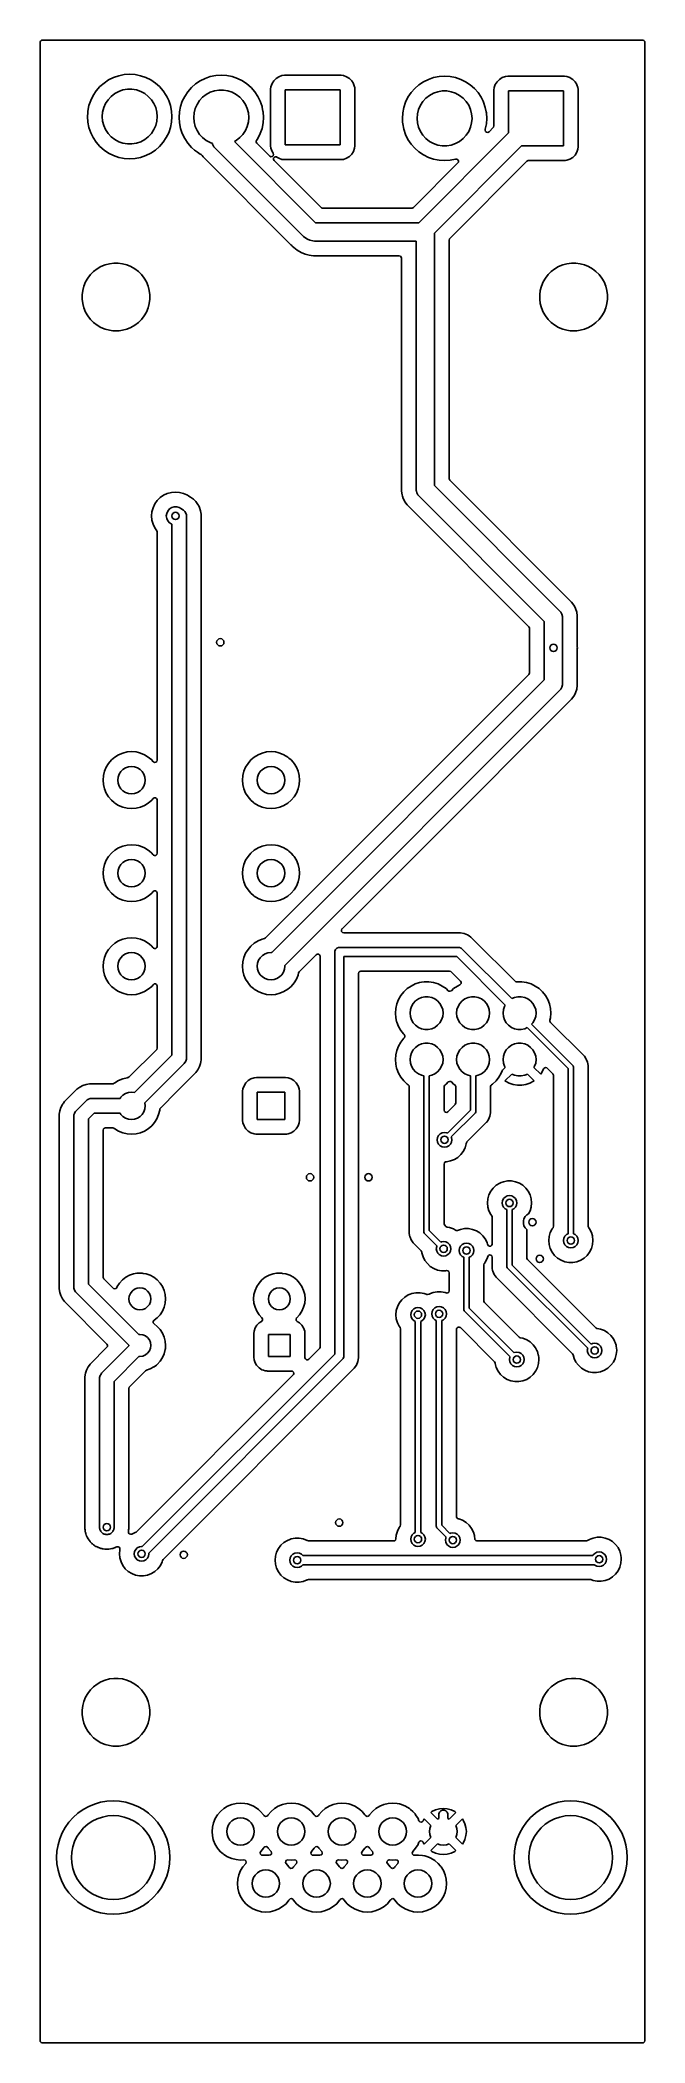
# Model space of a CAD drawing. Extents: x 4.9 to 6.2, y -5.56 to -1.26.
import ezdxf

# ---------------------------------------------------------------- set-up
doc = ezdxf.new("R2010")
doc.units = 0
doc.header["$MEASUREMENT"] = 0
doc.layers.add('BLACK', color=7, linetype='CONTINUOUS')

msp = doc.modelspace()

# ---------------------------------------------------------------- linework, layer by layer
at = {"layer": 'BLACK', "linetype": 'CONTINUOUS'}
for p, q in [((4.9035, -1.2637), (4.9043, -1.2611)), ((4.9035, -1.4232), (4.9035, -1.2637)), ((4.9043, -1.2611), (4.9064, -1.2593)), ((4.9064, -1.2593), (4.9084, -1.2589)), ((4.9084, -1.2589), (6.1998, -1.2589)), ((6.1998, -1.2589), (6.2025, -1.2596)), ((6.2025, -1.2596), (6.2043, -1.2617)), ((6.2043, -1.2617), (6.2047, -1.2637)), ((6.2047, -1.2637), (6.2047, -5.5581)), ((5.0846, -1.3332), (5.073, -1.3356)), ((5.0965, -1.3325), (5.0846, -1.3332)), ((5.0846, -1.3332), (5.0846, -1.3332)), ((5.0846, -1.3332), (5.0846, -1.3332)), ((5.1083, -1.3332), (5.0965, -1.3325)), ((5.1199, -1.3356), (5.1083, -1.3332)), ((5.1083, -1.3332), (5.1083, -1.3332)), ((5.1083, -1.3332), (5.1083, -1.3332)), ((5.0244, -1.368), (5.0179, -1.3778)), ((5.0323, -1.359), (5.0244, -1.368)), ((5.0412, -1.3512), (5.0323, -1.359)), ((5.0511, -1.3446), (5.0412, -1.3512)), ((5.0617, -1.3394), (5.0511, -1.3446)), ((5.0511, -1.3446), (5.0511, -1.3446)), ((5.0565, -1.3798), (5.0642, -1.3738)), ((5.073, -1.3356), (5.0617, -1.3394)), ((5.0617, -1.3394), (5.0617, -1.3394)), ((5.0642, -1.3738), (5.0727, -1.3691)), ((5.0727, -1.3691), (5.082, -1.366)), ((5.073, -1.3356), (5.073, -1.3356)), ((5.082, -1.366), (5.0916, -1.3644)), ((5.0916, -1.3644), (5.1013, -1.3644)), ((5.1013, -1.3644), (5.111, -1.366)), ((5.111, -1.366), (5.1202, -1.3691)), ((5.1312, -1.3394), (5.1199, -1.3356)), ((5.1199, -1.3356), (5.1199, -1.3356)), ((5.1199, -1.3356), (5.1199, -1.3356)), ((5.1199, -1.3356), (5.1199, -1.3356)), ((5.1199, -1.3356), (5.1199, -1.3356)), ((5.1202, -1.3691), (5.1288, -1.3738)), ((5.1288, -1.3738), (5.1365, -1.3798)), ((5.1418, -1.3446), (5.1312, -1.3394)), ((5.1312, -1.3394), (5.1312, -1.3394)), ((5.1517, -1.3512), (5.1418, -1.3446)), ((5.1418, -1.3446), (5.1418, -1.3446)), ((5.1606, -1.359), (5.1517, -1.3512)), ((5.1685, -1.368), (5.1606, -1.359)), ((5.1751, -1.3778), (5.1685, -1.368)), ((5.2213, -1.3699), (5.2147, -1.3798)), ((5.2291, -1.361), (5.2213, -1.3699)), ((5.2381, -1.3532), (5.2291, -1.361)), ((5.2479, -1.3466), (5.2381, -1.3532)), ((5.2586, -1.3413), (5.2479, -1.3466)), ((5.2479, -1.3466), (5.2479, -1.3466)), ((5.2533, -1.3817), (5.261, -1.3758)), ((5.2698, -1.3375), (5.2586, -1.3413)), ((5.2586, -1.3413), (5.2586, -1.3413)), ((5.261, -1.3758), (5.2696, -1.3711)), ((5.2696, -1.3711), (5.2788, -1.3679)), ((5.2815, -1.3352), (5.2698, -1.3375)), ((5.2698, -1.3375), (5.2698, -1.3375)), ((5.2788, -1.3679), (5.2884, -1.3663)), ((5.2933, -1.3344), (5.2815, -1.3352)), ((5.2815, -1.3352), (5.2815, -1.3352)), ((5.2815, -1.3352), (5.2815, -1.3352)), ((5.2884, -1.3663), (5.2982, -1.3663)), ((5.3052, -1.3352), (5.2933, -1.3344)), ((5.2982, -1.3663), (5.3078, -1.3679)), ((5.3168, -1.3375), (5.3052, -1.3352)), ((5.3052, -1.3352), (5.3052, -1.3352)), ((5.3052, -1.3352), (5.3052, -1.3352)), ((5.3078, -1.3679), (5.317, -1.3711)), ((5.328, -1.3413), (5.3168, -1.3375)), ((5.3168, -1.3375), (5.3168, -1.3375)), ((5.3168, -1.3375), (5.3168, -1.3375)), ((5.3168, -1.3375), (5.3168, -1.3375)), ((5.3168, -1.3375), (5.3168, -1.3375)), ((5.317, -1.3711), (5.3256, -1.3758)), ((5.3256, -1.3758), (5.3333, -1.3817)), ((5.3387, -1.3466), (5.328, -1.3413)), ((5.328, -1.3413), (5.328, -1.3413)), ((5.3486, -1.3532), (5.3387, -1.3466)), ((5.3387, -1.3466), (5.3387, -1.3466)), ((5.3575, -1.361), (5.3486, -1.3532)), ((5.3653, -1.3699), (5.3575, -1.361)), ((5.3719, -1.3798), (5.3653, -1.3699)), ((5.4002, -1.3591), (5.3996, -1.3644)), ((5.3996, -1.3644), (5.3996, -1.486)), ((5.4025, -1.3524), (5.4002, -1.3591)), ((5.4002, -1.3591), (5.4002, -1.3591)), ((5.4063, -1.3464), (5.4025, -1.3524)), ((5.4113, -1.3413), (5.4063, -1.3464)), ((5.4173, -1.3376), (5.4113, -1.3413)), ((5.424, -1.3352), (5.4173, -1.3376)), ((5.4293, -1.3346), (5.424, -1.3352)), ((5.424, -1.3352), (5.424, -1.3352)), ((5.551, -1.3346), (5.4293, -1.3346)), ((5.4293, -1.3346), (5.4293, -1.3346)), ((5.4311, -1.4843), (5.4311, -1.3661)), ((5.4311, -1.3661), (5.5492, -1.3661)), ((5.5492, -1.3661), (5.5492, -1.4843)), ((5.5563, -1.3352), (5.551, -1.3346)), ((5.551, -1.3346), (5.551, -1.3346)), ((5.563, -1.3376), (5.5563, -1.3352)), ((5.5563, -1.3352), (5.5563, -1.3352)), ((5.569, -1.3413), (5.563, -1.3376)), ((5.574, -1.3464), (5.569, -1.3413)), ((5.569, -1.3413), (5.569, -1.3413)), ((5.5778, -1.3524), (5.574, -1.3464)), ((5.5781, -1.3532), (5.5778, -1.3524)), ((5.5801, -1.3591), (5.5781, -1.3532)), ((5.5804, -1.3611), (5.5801, -1.3591)), ((5.5801, -1.3591), (5.5801, -1.3591)), ((5.5807, -1.3644), (5.5804, -1.3611)), ((5.5807, -1.486), (5.5807, -1.3644)), ((5.7016, -1.3719), (5.695, -1.3818)), ((5.7094, -1.363), (5.7016, -1.3719)), ((5.7184, -1.3552), (5.7094, -1.363)), ((5.7282, -1.3486), (5.7184, -1.3552)), ((5.7389, -1.3433), (5.7282, -1.3486)), ((5.7282, -1.3486), (5.7282, -1.3486)), ((5.7501, -1.3395), (5.7389, -1.3433)), ((5.7389, -1.3433), (5.7389, -1.3433)), ((5.7413, -1.3777), (5.7499, -1.3731)), ((5.7499, -1.3731), (5.7591, -1.3699)), ((5.7618, -1.3372), (5.7501, -1.3395)), ((5.7501, -1.3395), (5.7501, -1.3395)), ((5.7591, -1.3699), (5.7687, -1.3683)), ((5.7736, -1.3364), (5.7618, -1.3372)), ((5.7618, -1.3372), (5.7618, -1.3372)), ((5.7618, -1.3372), (5.7618, -1.3372)), ((5.7687, -1.3683), (5.7785, -1.3683)), ((5.7855, -1.3372), (5.7736, -1.3364)), ((5.7785, -1.3683), (5.7881, -1.3699)), ((5.7971, -1.3395), (5.7855, -1.3372)), ((5.7855, -1.3372), (5.7855, -1.3372)), ((5.7855, -1.3372), (5.7855, -1.3372)), ((5.7881, -1.3699), (5.7973, -1.3731)), ((5.8084, -1.3433), (5.7971, -1.3395)), ((5.7971, -1.3395), (5.7971, -1.3395)), ((5.7971, -1.3395), (5.7971, -1.3395)), ((5.7971, -1.3395), (5.7971, -1.3395)), ((5.7971, -1.3395), (5.7971, -1.3395)), ((5.7973, -1.3731), (5.8059, -1.3777)), ((5.819, -1.3486), (5.8084, -1.3433)), ((5.8084, -1.3433), (5.8084, -1.3433)), ((5.8289, -1.3552), (5.819, -1.3486)), ((5.819, -1.3486), (5.819, -1.3486)), ((5.8378, -1.363), (5.8289, -1.3552)), ((5.8456, -1.3719), (5.8378, -1.363)), ((5.8522, -1.3818), (5.8456, -1.3719)), ((5.8805, -1.3611), (5.8799, -1.3663)), ((5.8799, -1.3663), (5.8799, -1.4433)), ((5.8828, -1.3543), (5.8805, -1.3611)), ((5.8805, -1.3611), (5.8805, -1.3611)), ((5.8866, -1.3483), (5.8828, -1.3543)), ((5.8916, -1.3433), (5.8866, -1.3483)), ((5.8977, -1.3395), (5.8916, -1.3433)), ((5.9044, -1.3372), (5.8977, -1.3395)), ((5.9096, -1.3366), (5.9044, -1.3372)), ((5.9044, -1.3372), (5.9044, -1.3372)), ((6.0313, -1.3366), (5.9096, -1.3366)), ((5.9096, -1.3366), (5.9096, -1.3366)), ((5.9114, -1.4584), (5.9114, -1.3681)), ((5.9114, -1.3681), (6.0295, -1.3681)), ((6.0295, -1.3681), (6.0295, -1.4862)), ((6.0366, -1.3372), (6.0313, -1.3366)), ((6.0313, -1.3366), (6.0313, -1.3366)), ((6.0433, -1.3395), (6.0366, -1.3372)), ((6.0366, -1.3372), (6.0366, -1.3372)), ((6.0462, -1.3413), (6.0433, -1.3395)), ((6.0493, -1.3433), (6.0462, -1.3413)), ((6.0543, -1.3483), (6.0493, -1.3433)), ((6.0581, -1.3543), (6.0543, -1.3483)), ((6.0584, -1.3552), (6.0581, -1.3543)), ((6.0604, -1.3611), (6.0584, -1.3552)), ((6.0608, -1.3644), (6.0604, -1.3611)), ((6.0604, -1.3611), (6.0604, -1.3611)), ((6.061, -1.3663), (6.0608, -1.3644)), ((6.061, -1.488), (6.061, -1.3663)), ((5.0062, -1.4153), (5.0057, -1.4232)), ((5.0065, -1.4114), (5.0062, -1.4153)), ((5.0088, -1.3997), (5.0065, -1.4114)), ((5.0065, -1.4114), (5.0065, -1.4114)), ((5.0065, -1.4114), (5.0065, -1.4114)), ((5.0126, -1.3885), (5.0088, -1.3997)), ((5.0088, -1.3997), (5.0088, -1.3997)), ((5.0179, -1.3778), (5.0126, -1.3885)), ((5.0126, -1.3885), (5.0126, -1.3885)), ((5.0179, -1.3778), (5.0179, -1.3778)), ((5.0374, -1.4232), (5.0382, -1.4135)), ((5.0382, -1.4135), (5.0406, -1.4041)), ((5.0406, -1.4041), (5.0445, -1.3951)), ((5.0445, -1.3951), (5.0499, -1.387)), ((5.0499, -1.387), (5.0565, -1.3798)), ((5.1365, -1.3798), (5.1431, -1.387)), ((5.1431, -1.387), (5.1484, -1.3951)), ((5.1484, -1.3951), (5.1523, -1.4041)), ((5.1523, -1.4041), (5.1547, -1.4135)), ((5.1547, -1.4135), (5.1555, -1.4232)), ((5.177, -1.3818), (5.1751, -1.3778)), ((5.1751, -1.3778), (5.1751, -1.3778)), ((5.1803, -1.3885), (5.177, -1.3818)), ((5.1841, -1.3997), (5.1803, -1.3885)), ((5.1864, -1.4114), (5.1841, -1.3997)), ((5.1872, -1.4232), (5.1864, -1.4114)), ((5.2033, -1.4133), (5.2025, -1.4252)), ((5.2056, -1.4017), (5.2033, -1.4133)), ((5.2033, -1.4133), (5.2033, -1.4133)), ((5.2095, -1.3905), (5.2056, -1.4017)), ((5.2056, -1.4017), (5.2056, -1.4017)), ((5.2147, -1.3798), (5.2095, -1.3905)), ((5.2095, -1.3905), (5.2095, -1.3905)), ((5.2147, -1.3798), (5.2147, -1.3798)), ((5.2343, -1.4252), (5.2351, -1.4155)), ((5.2351, -1.4155), (5.2375, -1.406)), ((5.2375, -1.406), (5.2414, -1.3971)), ((5.2414, -1.3971), (5.2467, -1.3889)), ((5.2467, -1.3889), (5.2533, -1.3817)), ((5.3333, -1.3817), (5.3399, -1.3889)), ((5.3399, -1.3889), (5.3452, -1.3971)), ((5.3452, -1.3971), (5.3492, -1.406)), ((5.3492, -1.406), (5.3516, -1.4155)), ((5.3516, -1.4155), (5.3524, -1.4252)), ((5.3762, -1.3885), (5.3719, -1.3798)), ((5.3719, -1.3798), (5.3719, -1.3798)), ((5.3772, -1.3905), (5.3762, -1.3885)), ((5.381, -1.4017), (5.3772, -1.3905)), ((5.3814, -1.4037), (5.381, -1.4017)), ((5.3829, -1.4114), (5.3814, -1.4037)), ((5.3833, -1.4133), (5.3829, -1.4114)), ((5.3841, -1.4252), (5.3833, -1.4133)), ((5.6836, -1.4153), (5.6829, -1.4272)), ((5.6859, -1.4037), (5.6836, -1.4153)), ((5.6836, -1.4153), (5.6836, -1.4153)), ((5.6836, -1.4153), (5.6836, -1.4153)), ((5.6898, -1.3924), (5.6859, -1.4037)), ((5.6859, -1.4037), (5.6859, -1.4037)), ((5.695, -1.3818), (5.6898, -1.3924)), ((5.6898, -1.3924), (5.6898, -1.3924)), ((5.695, -1.3818), (5.695, -1.3818)), ((5.7146, -1.4272), (5.7154, -1.4174)), ((5.7154, -1.4174), (5.7178, -1.408)), ((5.7178, -1.408), (5.7217, -1.3991)), ((5.7217, -1.3991), (5.727, -1.3909)), ((5.727, -1.3909), (5.7336, -1.3837)), ((5.7336, -1.3837), (5.7413, -1.3777)), ((5.8059, -1.3777), (5.8136, -1.3837)), ((5.8136, -1.3837), (5.8202, -1.3909)), ((5.8202, -1.3909), (5.8256, -1.3991)), ((5.8256, -1.3991), (5.8295, -1.408)), ((5.8295, -1.408), (5.8319, -1.4174)), ((5.8319, -1.4174), (5.8327, -1.4272)), ((5.8565, -1.3905), (5.8522, -1.3818)), ((5.8522, -1.3818), (5.8522, -1.3818)), ((5.8575, -1.3924), (5.8565, -1.3905)), ((5.8613, -1.4037), (5.8575, -1.3924)), ((5.8632, -1.4133), (5.8613, -1.4037)), ((5.8613, -1.4037), (5.8613, -1.4037)), ((5.8636, -1.4153), (5.8632, -1.4133)), ((5.8644, -1.4272), (5.8636, -1.4153)), ((4.9035, -1.8062), (4.9035, -1.4232)), ((5.0057, -1.4232), (5.0065, -1.4351)), ((5.0065, -1.4351), (5.0065, -1.4351)), ((5.0065, -1.4351), (5.0088, -1.4467)), ((5.0088, -1.4467), (5.0088, -1.4467)), ((5.0088, -1.4467), (5.0126, -1.458)), ((5.0126, -1.458), (5.0126, -1.458)), ((5.0126, -1.458), (5.0179, -1.4686)), ((5.0382, -1.4329), (5.0374, -1.4232)), ((5.0406, -1.4424), (5.0382, -1.4329)), ((5.0445, -1.4513), (5.0406, -1.4424)), ((5.0499, -1.4595), (5.0445, -1.4513)), ((5.0565, -1.4667), (5.0499, -1.4595)), ((5.1431, -1.4595), (5.1365, -1.4667)), ((5.1484, -1.4513), (5.1431, -1.4595)), ((5.1523, -1.4424), (5.1484, -1.4513)), ((5.1547, -1.4329), (5.1523, -1.4424)), ((5.1555, -1.4232), (5.1547, -1.4329)), ((5.1751, -1.4686), (5.1803, -1.458)), ((5.1803, -1.458), (5.1841, -1.4467)), ((5.1841, -1.4467), (5.1864, -1.4351)), ((5.1864, -1.4351), (5.1872, -1.4232)), ((5.2025, -1.4252), (5.2033, -1.437)), ((5.2033, -1.437), (5.2033, -1.437)), ((5.2033, -1.437), (5.2056, -1.4487)), ((5.2056, -1.4487), (5.2056, -1.4487)), ((5.2056, -1.4487), (5.2095, -1.4599)), ((5.2095, -1.4599), (5.2095, -1.4599)), ((5.2095, -1.4599), (5.2147, -1.4706)), ((5.2351, -1.4349), (5.2343, -1.4252)), ((5.2375, -1.4444), (5.2351, -1.4349)), ((5.2414, -1.4533), (5.2375, -1.4444)), ((5.2467, -1.4615), (5.2414, -1.4533)), ((5.2533, -1.4686), (5.2467, -1.4615)), ((5.3399, -1.4615), (5.3333, -1.4686)), ((5.3452, -1.4533), (5.3399, -1.4615)), ((5.3492, -1.4444), (5.3452, -1.4533)), ((5.3516, -1.4349), (5.3492, -1.4444)), ((5.3524, -1.4252), (5.3516, -1.4349)), ((5.3719, -1.4706), (5.3772, -1.4599)), ((5.3772, -1.4599), (5.381, -1.4487)), ((5.381, -1.4487), (5.3833, -1.437)), ((5.3833, -1.437), (5.3841, -1.4252)), ((5.6829, -1.4272), (5.6834, -1.4351)), ((5.6834, -1.4351), (5.6836, -1.439)), ((5.6836, -1.439), (5.6836, -1.439)), ((5.6836, -1.439), (5.6859, -1.4507)), ((5.6859, -1.4507), (5.6859, -1.4507)), ((5.6859, -1.4507), (5.6898, -1.4619)), ((5.6898, -1.4619), (5.6898, -1.4619)), ((5.6898, -1.4619), (5.695, -1.4725)), ((5.7154, -1.4369), (5.7146, -1.4272)), ((5.7178, -1.4463), (5.7154, -1.4369)), ((5.7217, -1.4553), (5.7178, -1.4463)), ((5.7182, -1.6516), (5.9114, -1.4584)), ((5.727, -1.4634), (5.7217, -1.4553)), ((5.8256, -1.4553), (5.8202, -1.4634)), ((5.8295, -1.4463), (5.8256, -1.4553)), ((5.8319, -1.4369), (5.8295, -1.4463)), ((5.8327, -1.4272), (5.8319, -1.4369)), ((5.861, -1.4528), (5.8612, -1.4509)), ((5.8619, -1.4554), (5.861, -1.4528)), ((5.8612, -1.4509), (5.8613, -1.4507)), ((5.8613, -1.4507), (5.8636, -1.439)), ((5.8641, -1.4571), (5.8619, -1.4554)), ((5.8636, -1.439), (5.8644, -1.4272)), ((5.8669, -1.4573), (5.8641, -1.4571)), ((5.8693, -1.456), (5.8669, -1.4573)), ((5.8785, -1.4468), (5.8693, -1.456)), ((5.8791, -1.4459), (5.8785, -1.4468)), ((5.8799, -1.4433), (5.8791, -1.4459)), ((5.0179, -1.4686), (5.0179, -1.4686)), ((5.0179, -1.4686), (5.0244, -1.4785)), ((5.0244, -1.4785), (5.0323, -1.4874)), ((5.0323, -1.4874), (5.0412, -1.4952)), ((5.0412, -1.4952), (5.0511, -1.5018)), ((5.0511, -1.5018), (5.0511, -1.5018)), ((5.0511, -1.5018), (5.0617, -1.5071)), ((5.0642, -1.4727), (5.0565, -1.4667)), ((5.0727, -1.4773), (5.0642, -1.4727)), ((5.082, -1.4805), (5.0727, -1.4773)), ((5.0916, -1.4821), (5.082, -1.4805)), ((5.1013, -1.4821), (5.0916, -1.4821)), ((5.111, -1.4805), (5.1013, -1.4821)), ((5.1202, -1.4773), (5.111, -1.4805)), ((5.1288, -1.4727), (5.1202, -1.4773)), ((5.1365, -1.4667), (5.1288, -1.4727)), ((5.1312, -1.5071), (5.1418, -1.5018)), ((5.1418, -1.5018), (5.1517, -1.4952)), ((5.1517, -1.4952), (5.1606, -1.4874)), ((5.1606, -1.4874), (5.1685, -1.4785)), ((5.1685, -1.4785), (5.1751, -1.4686)), ((5.2147, -1.4706), (5.2147, -1.4706)), ((5.2147, -1.4706), (5.2213, -1.4805)), ((5.2213, -1.4805), (5.2291, -1.4894)), ((5.2291, -1.4894), (5.2358, -1.4952)), ((5.2358, -1.4952), (5.2381, -1.4972)), ((5.2381, -1.4972), (5.2422, -1.5)), ((5.2422, -1.5), (5.2479, -1.5038)), ((5.2479, -1.5038), (5.2479, -1.5038)), ((5.2479, -1.5038), (5.2479, -1.5038)), ((5.2479, -1.5038), (5.25, -1.5048)), ((5.25, -1.5048), (5.2518, -1.5063)), ((5.2518, -1.5063), (5.2523, -1.5071)), ((5.261, -1.4746), (5.2533, -1.4686)), ((5.2696, -1.4793), (5.261, -1.4746)), ((5.2743, -1.4809), (5.2696, -1.4793)), ((5.2747, -1.4824), (5.2743, -1.4809)), ((5.2751, -1.4839), (5.2747, -1.4824)), ((5.2777, -1.4884), (5.2751, -1.4839)), ((5.2794, -1.4903), (5.2777, -1.4884)), ((5.2777, -1.4884), (5.2777, -1.4884)), ((5.4685, -1.6794), (5.2794, -1.4903)), ((5.3256, -1.4746), (5.3216, -1.4768)), ((5.3216, -1.4768), (5.4963, -1.6516)), ((5.3333, -1.4686), (5.3256, -1.4746)), ((5.3686, -1.4782), (5.3688, -1.4754)), ((5.3699, -1.4806), (5.3686, -1.4782)), ((5.3688, -1.4754), (5.3693, -1.4744)), ((5.3693, -1.4744), (5.3719, -1.4706)), ((5.3975, -1.5082), (5.3699, -1.4806)), ((5.3996, -1.486), (5.4002, -1.4913)), ((5.4002, -1.4913), (5.4002, -1.4913)), ((5.4002, -1.4913), (5.4025, -1.498)), ((5.4025, -1.498), (5.4051, -1.5022)), ((5.4051, -1.5022), (5.4059, -1.5048)), ((5.4059, -1.5048), (5.4051, -1.5074)), ((5.5492, -1.4843), (5.4311, -1.4843)), ((5.569, -1.509), (5.574, -1.504)), ((5.574, -1.504), (5.5778, -1.498)), ((5.5778, -1.498), (5.5801, -1.4913)), ((5.5801, -1.4913), (5.5807, -1.486)), ((5.695, -1.4725), (5.695, -1.4725)), ((5.695, -1.4725), (5.7016, -1.4824)), ((5.7016, -1.4824), (5.7094, -1.4913)), ((5.7094, -1.4913), (5.7184, -1.4992)), ((5.7184, -1.4992), (5.7282, -1.5058)), ((5.7336, -1.4706), (5.727, -1.4634)), ((5.7282, -1.5058), (5.7282, -1.5058)), ((5.7282, -1.5058), (5.7389, -1.511)), ((5.7413, -1.4766), (5.7336, -1.4706)), ((5.7499, -1.4812), (5.7413, -1.4766)), ((5.7591, -1.4844), (5.7499, -1.4812)), ((5.9393, -1.4862), (5.7518, -1.6736)), ((5.7687, -1.486), (5.7591, -1.4844)), ((5.7785, -1.486), (5.7687, -1.486)), ((5.7881, -1.4844), (5.7785, -1.486)), ((5.7973, -1.4812), (5.7881, -1.4844)), ((5.8059, -1.4766), (5.7973, -1.4812)), ((5.8136, -1.4706), (5.8059, -1.4766)), ((5.8202, -1.4634), (5.8136, -1.4706)), ((6.0295, -1.4862), (5.9393, -1.4862)), ((6.0493, -1.511), (6.0543, -1.506)), ((6.0543, -1.506), (6.0581, -1.5)), ((6.0581, -1.5), (6.0604, -1.4933)), ((6.0604, -1.4933), (6.061, -1.488)), ((5.0617, -1.5071), (5.0617, -1.5071)), ((5.0617, -1.5071), (5.0617, -1.5071)), ((5.0617, -1.5071), (5.073, -1.5109)), ((5.073, -1.5109), (5.0808, -1.5125)), ((5.0808, -1.5125), (5.0846, -1.5132)), ((5.0846, -1.5132), (5.0846, -1.5132)), ((5.0846, -1.5132), (5.0846, -1.5132)), ((5.0846, -1.5132), (5.0965, -1.514)), ((5.0965, -1.514), (5.1083, -1.5132)), ((5.1083, -1.5132), (5.1199, -1.5109)), ((5.1199, -1.5109), (5.1312, -1.5071)), ((5.2523, -1.5071), (5.2543, -1.5097)), ((5.2543, -1.5097), (5.2543, -1.5097)), ((5.2543, -1.5097), (5.4431, -1.6986)), ((5.3978, -1.5084), (5.3975, -1.5082)), ((5.4003, -1.5096), (5.3978, -1.5084)), ((5.403, -1.5092), (5.4003, -1.5096)), ((5.4051, -1.5074), (5.403, -1.5092)), ((5.4058, -1.5154), (5.406, -1.5126)), ((5.4071, -1.5178), (5.4058, -1.5154)), ((5.406, -1.5126), (5.4077, -1.5104)), ((5.508, -1.6186), (5.4071, -1.5178)), ((5.4077, -1.5104), (5.4102, -1.5095)), ((5.4102, -1.5095), (5.4129, -1.5101)), ((5.4129, -1.5101), (5.4132, -1.5102)), ((5.4132, -1.5102), (5.4173, -1.5128)), ((5.4173, -1.5128), (5.424, -1.5152)), ((5.424, -1.5152), (5.424, -1.5152)), ((5.424, -1.5152), (5.4276, -1.5156)), ((5.4276, -1.5156), (5.4293, -1.5158)), ((5.4293, -1.5158), (5.4293, -1.5158)), ((5.4293, -1.5158), (5.4293, -1.5158)), ((5.4293, -1.5158), (5.551, -1.5158)), ((5.551, -1.5158), (5.5543, -1.5154)), ((5.551, -1.5158), (5.551, -1.5158)), ((5.5543, -1.5154), (5.5563, -1.5152)), ((5.5563, -1.5152), (5.563, -1.5128)), ((5.5563, -1.5152), (5.5563, -1.5152)), ((5.5563, -1.5152), (5.5563, -1.5152)), ((5.563, -1.5128), (5.569, -1.509)), ((5.8024, -1.5228), (5.7066, -1.6186)), ((5.7389, -1.511), (5.7389, -1.511)), ((5.7389, -1.511), (5.7389, -1.511)), ((5.7389, -1.511), (5.7501, -1.5148)), ((5.7501, -1.5148), (5.758, -1.5164)), ((5.758, -1.5164), (5.7618, -1.5172)), ((5.7618, -1.5172), (5.7618, -1.5172)), ((5.7618, -1.5172), (5.7618, -1.5172)), ((5.7618, -1.5172), (5.7736, -1.5179)), ((5.7736, -1.5179), (5.7855, -1.5172)), ((5.7848, -1.6853), (5.9509, -1.5192)), ((5.7855, -1.5172), (5.7971, -1.5148)), ((5.7971, -1.5148), (5.7974, -1.5147)), ((5.7974, -1.5147), (5.8001, -1.5146)), ((5.8001, -1.5146), (5.8025, -1.516)), ((5.8035, -1.5212), (5.8024, -1.5228)), ((5.8025, -1.516), (5.8038, -1.5185)), ((5.8038, -1.5185), (5.8035, -1.5212)), ((5.9509, -1.5192), (5.9533, -1.5178)), ((5.9533, -1.5178), (5.9543, -1.5177)), ((5.9543, -1.5177), (6.0313, -1.5177)), ((6.0313, -1.5177), (6.0339, -1.5174)), ((6.0313, -1.5177), (6.0313, -1.5177)), ((6.0339, -1.5174), (6.0366, -1.5171)), ((6.0366, -1.5171), (6.0433, -1.5148)), ((6.0366, -1.5171), (6.0366, -1.5171)), ((6.0366, -1.5171), (6.0366, -1.5171)), ((6.0433, -1.5148), (6.0493, -1.511)), ((5.5088, -1.6193), (5.508, -1.6186)), ((5.5114, -1.6201), (5.5088, -1.6193)), ((5.7031, -1.6201), (5.5114, -1.6201)), ((5.7042, -1.6199), (5.7031, -1.6201)), ((5.7066, -1.6186), (5.7042, -1.6199)), ((5.4963, -1.6516), (5.7182, -1.6516)), ((5.7518, -1.6736), (5.7518, -2.2161)), ((5.4431, -1.6986), (5.4431, -1.6986)), ((5.4431, -1.6986), (5.4449, -1.7004)), ((5.4449, -1.7004), (5.4449, -1.7004)), ((5.4449, -1.7004), (5.4462, -1.7017)), ((5.4462, -1.7017), (5.4462, -1.7017)), ((5.4462, -1.7017), (5.4495, -1.705)), ((5.4495, -1.705), (5.4569, -1.7106)), ((5.4569, -1.7106), (5.4649, -1.7153)), ((5.4649, -1.7153), (5.4735, -1.7188)), ((5.4704, -1.6811), (5.4685, -1.6794)), ((5.4685, -1.6794), (5.4685, -1.6794)), ((5.4685, -1.6794), (5.4685, -1.6794)), ((5.4685, -1.6794), (5.4685, -1.6794)), ((5.4706, -1.6812), (5.4704, -1.6811)), ((5.4732, -1.6834), (5.4706, -1.6812)), ((5.4785, -1.6867), (5.4732, -1.6834)), ((5.4735, -1.7188), (5.4735, -1.7188)), ((5.4735, -1.7188), (5.4799, -1.7206)), ((5.4842, -1.689), (5.4785, -1.6867)), ((5.4799, -1.7206), (5.4825, -1.7212)), ((5.4825, -1.7212), (5.4825, -1.7212)), ((5.4825, -1.7212), (5.4825, -1.7212)), ((5.4825, -1.7212), (5.4865, -1.7218)), ((5.4902, -1.6905), (5.4842, -1.689)), ((5.4936, -1.6907), (5.4902, -1.6905)), ((5.4938, -1.6908), (5.4936, -1.6907)), ((5.4963, -1.6909), (5.4938, -1.6908)), ((5.7125, -1.6909), (5.4963, -1.6909)), ((5.4963, -1.6909), (5.4963, -1.6909)), ((5.7125, -2.2243), (5.7125, -1.6909)), ((5.7833, -1.6887), (5.7841, -1.6861)), ((5.7833, -1.8062), (5.7833, -1.6887)), ((5.7841, -1.6861), (5.7848, -1.6853)), ((5.012, -1.7629), (5.0062, -1.7705)), ((5.0188, -1.7561), (5.012, -1.7629)), ((5.012, -1.7629), (5.012, -1.7629)), ((5.0264, -1.7503), (5.0188, -1.7561)), ((5.0188, -1.7561), (5.0188, -1.7561)), ((5.0346, -1.7455), (5.0264, -1.7503)), ((5.0435, -1.7419), (5.0346, -1.7455)), ((5.0346, -1.7455), (5.0346, -1.7455)), ((5.0527, -1.7394), (5.0435, -1.7419)), ((5.0622, -1.7382), (5.0527, -1.7394)), ((5.0717, -1.7382), (5.0622, -1.7382)), ((5.0622, -1.7382), (5.0622, -1.7382)), ((5.0812, -1.7394), (5.0717, -1.7382)), ((5.0717, -1.7382), (5.0717, -1.7382)), ((5.0904, -1.7419), (5.0812, -1.7394)), ((5.0992, -1.7455), (5.0904, -1.7419)), ((5.1075, -1.7503), (5.0992, -1.7455)), ((5.0992, -1.7455), (5.0992, -1.7455)), ((5.1151, -1.7561), (5.1075, -1.7503)), ((5.1075, -1.7503), (5.1075, -1.7503)), ((5.1075, -1.7503), (5.1075, -1.7503)), ((5.1218, -1.7629), (5.1151, -1.7561)), ((5.1151, -1.7561), (5.1151, -1.7561)), ((5.1276, -1.7705), (5.1218, -1.7629)), ((5.1218, -1.7629), (5.1218, -1.7629)), ((5.4865, -1.7218), (5.4917, -1.7225)), ((5.4917, -1.7225), (5.4963, -1.7225)), ((5.4963, -1.7225), (5.6761, -1.7225)), ((5.6761, -1.7225), (5.6787, -1.7232)), ((5.6787, -1.7232), (5.6805, -1.7253)), ((5.6805, -1.7253), (5.6809, -1.7273)), ((5.6809, -1.7273), (5.6809, -2.2283)), ((5.9963, -1.7629), (5.9905, -1.7705)), ((6.003, -1.7561), (5.9963, -1.7629)), ((5.9963, -1.7629), (5.9963, -1.7629)), ((6.0106, -1.7503), (6.003, -1.7561)), ((6.003, -1.7561), (6.003, -1.7561)), ((6.0189, -1.7455), (6.0106, -1.7503)), ((6.0277, -1.7419), (6.0189, -1.7455)), ((6.0189, -1.7455), (6.0189, -1.7455)), ((6.0369, -1.7394), (6.0277, -1.7419)), ((6.0464, -1.7382), (6.0369, -1.7394)), ((6.056, -1.7382), (6.0464, -1.7382)), ((6.0464, -1.7382), (6.0464, -1.7382)), ((6.0654, -1.7394), (6.056, -1.7382)), ((6.056, -1.7382), (6.056, -1.7382)), ((6.0746, -1.7419), (6.0654, -1.7394)), ((6.0835, -1.7455), (6.0746, -1.7419)), ((6.0917, -1.7503), (6.0835, -1.7455)), ((6.0835, -1.7455), (6.0835, -1.7455)), ((6.0993, -1.7561), (6.0917, -1.7503)), ((6.0917, -1.7503), (6.0917, -1.7503)), ((6.0917, -1.7503), (6.0917, -1.7503)), ((6.1061, -1.7629), (6.0993, -1.7561)), ((6.0993, -1.7561), (6.0993, -1.7561)), ((6.1119, -1.7705), (6.1061, -1.7629)), ((6.1061, -1.7629), (6.1061, -1.7629)), ((4.9035, -3.5671), (4.9035, -1.8062)), ((4.9953, -1.7968), (4.9941, -1.8062)), ((4.9941, -1.8062), (4.9941, -1.8158)), ((4.9978, -1.7876), (4.9953, -1.7968)), ((5.0014, -1.7787), (4.9978, -1.7876)), ((5.0062, -1.7705), (5.0014, -1.7787)), ((5.0014, -1.7787), (5.0014, -1.7787)), ((5.1324, -1.7787), (5.1276, -1.7705)), ((5.1361, -1.7876), (5.1324, -1.7787)), ((5.1385, -1.7968), (5.1361, -1.7876)), ((5.1398, -1.8062), (5.1385, -1.7968)), ((5.1398, -1.8158), (5.1398, -1.8062)), ((5.7833, -2.201), (5.7833, -1.8062)), ((5.9796, -1.7968), (5.9783, -1.8062)), ((5.9783, -1.8062), (5.9783, -1.8158)), ((5.982, -1.7876), (5.9796, -1.7968)), ((5.9857, -1.7787), (5.982, -1.7876)), ((5.9905, -1.7705), (5.9857, -1.7787)), ((5.9857, -1.7787), (5.9857, -1.7787)), ((6.1167, -1.7787), (6.1119, -1.7705)), ((6.1203, -1.7876), (6.1167, -1.7787)), ((6.1228, -1.7968), (6.1203, -1.7876)), ((6.124, -1.8062), (6.1228, -1.7968)), ((6.124, -1.8158), (6.124, -1.8062)), ((4.9941, -1.8158), (4.9953, -1.8253)), ((4.9953, -1.8253), (4.9978, -1.8345)), ((4.9978, -1.8345), (5.0014, -1.8433)), ((5.0014, -1.8433), (5.0014, -1.8433)), ((5.0014, -1.8433), (5.0062, -1.8516)), ((5.1276, -1.8516), (5.1324, -1.8433)), ((5.1324, -1.8433), (5.1361, -1.8345)), ((5.1361, -1.8345), (5.1385, -1.8253)), ((5.1385, -1.8253), (5.1398, -1.8158)), ((5.9783, -1.8158), (5.9796, -1.8253)), ((5.9796, -1.8253), (5.982, -1.8345)), ((5.982, -1.8345), (5.9857, -1.8433)), ((5.9857, -1.8433), (5.9857, -1.8433)), ((5.9857, -1.8433), (5.9905, -1.8516)), ((6.1119, -1.8516), (6.1167, -1.8433)), ((6.1167, -1.8433), (6.1203, -1.8345)), ((6.1203, -1.8345), (6.1228, -1.8253)), ((6.1228, -1.8253), (6.124, -1.8158)), ((5.0062, -1.8516), (5.0062, -1.8516)), ((5.0062, -1.8516), (5.0062, -1.8516)), ((5.0062, -1.8516), (5.012, -1.8592)), ((5.012, -1.8592), (5.012, -1.8592)), ((5.012, -1.8592), (5.0188, -1.8659)), ((5.0188, -1.8659), (5.0188, -1.8659)), ((5.0188, -1.8659), (5.0264, -1.8717)), ((5.0264, -1.8717), (5.0346, -1.8765)), ((5.0346, -1.8765), (5.0435, -1.8802)), ((5.0435, -1.8802), (5.0527, -1.8826)), ((5.0527, -1.8826), (5.0598, -1.8836)), ((5.0598, -1.8836), (5.0622, -1.8839)), ((5.0622, -1.8839), (5.0622, -1.8839)), ((5.0622, -1.8839), (5.0717, -1.8839)), ((5.0717, -1.8839), (5.0736, -1.8836)), ((5.0736, -1.8836), (5.0812, -1.8826)), ((5.0812, -1.8826), (5.0904, -1.8802)), ((5.0904, -1.8802), (5.0992, -1.8765)), ((5.0992, -1.8765), (5.1075, -1.8717)), ((5.1075, -1.8717), (5.1151, -1.8659)), ((5.1151, -1.8659), (5.1218, -1.8592)), ((5.1218, -1.8592), (5.1276, -1.8516)), ((5.9905, -1.8516), (5.9905, -1.8516)), ((5.9905, -1.8516), (5.9905, -1.8516)), ((5.9905, -1.8516), (5.9963, -1.8592)), ((5.9963, -1.8592), (5.9963, -1.8592)), ((5.9963, -1.8592), (6.003, -1.8659)), ((6.003, -1.8659), (6.003, -1.8659)), ((6.003, -1.8659), (6.0106, -1.8717)), ((6.0106, -1.8717), (6.0189, -1.8765)), ((6.0189, -1.8765), (6.0277, -1.8802)), ((6.0277, -1.8802), (6.0369, -1.8826)), ((6.0369, -1.8826), (6.044, -1.8836)), ((6.044, -1.8836), (6.0464, -1.8839)), ((6.0464, -1.8839), (6.0464, -1.8839)), ((6.0464, -1.8839), (6.056, -1.8839)), ((6.056, -1.8839), (6.0578, -1.8836)), ((6.0578, -1.8836), (6.0654, -1.8826)), ((6.0654, -1.8826), (6.0746, -1.8802)), ((6.0746, -1.8802), (6.0835, -1.8765)), ((6.0835, -1.8765), (6.0917, -1.8717)), ((6.0917, -1.8717), (6.0993, -1.8659)), ((6.0993, -1.8659), (6.1061, -1.8592)), ((6.1061, -1.8592), (6.1119, -1.8516)), ((5.1692, -2.237), (5.1618, -2.2421)), ((5.1773, -2.2332), (5.1692, -2.237)), ((5.1692, -2.237), (5.1692, -2.237)), ((5.186, -2.2309), (5.1773, -2.2332)), ((5.1773, -2.2332), (5.1773, -2.2332)), ((5.1949, -2.2301), (5.186, -2.2309)), ((5.186, -2.2309), (5.186, -2.2309)), ((5.2038, -2.2309), (5.1949, -2.2301)), ((5.1949, -2.2301), (5.1949, -2.2301)), ((5.2125, -2.2332), (5.2038, -2.2309)), ((5.2038, -2.2309), (5.2038, -2.2309)), ((5.2038, -2.2309), (5.2038, -2.2309)), ((5.2038, -2.2309), (5.2038, -2.2309)), ((5.2038, -2.2309), (5.2038, -2.2309)), ((5.219, -2.2363), (5.2125, -2.2332)), ((5.2125, -2.2332), (5.2125, -2.2332)), ((5.2206, -2.237), (5.219, -2.2363)), ((5.2226, -2.2384), (5.2206, -2.237)), ((5.6809, -2.2283), (5.6822, -2.2363)), ((5.6822, -2.2363), (5.6831, -2.239)), ((5.7126, -2.2268), (5.7125, -2.2243)), ((5.713, -2.2283), (5.7126, -2.2268)), ((5.7126, -2.2268), (5.7126, -2.2268)), ((5.714, -2.2318), (5.713, -2.2283)), ((5.7165, -2.2363), (5.714, -2.2318)), ((5.7182, -2.2382), (5.7165, -2.2363)), ((5.7165, -2.2363), (5.7165, -2.2363)), ((5.7518, -2.2161), (6.0218, -2.4861)), ((5.7835, -2.2021), (5.7833, -2.201)), ((5.7848, -2.2045), (5.7835, -2.2021)), ((6.0469, -2.4666), (5.7848, -2.2045)), ((5.1443, -2.2726), (5.1435, -2.2815)), ((5.1466, -2.2639), (5.1443, -2.2726)), ((5.1443, -2.2726), (5.1443, -2.2726)), ((5.1504, -2.2558), (5.1466, -2.2639)), ((5.1466, -2.2639), (5.1466, -2.2639)), ((5.1555, -2.2485), (5.1504, -2.2558)), ((5.1504, -2.2558), (5.1504, -2.2558)), ((5.1618, -2.2421), (5.1555, -2.2485)), ((5.1752, -2.2815), (5.176, -2.276)), ((5.176, -2.276), (5.1783, -2.2709)), ((5.1783, -2.2709), (5.182, -2.2666)), ((5.182, -2.2666), (5.1867, -2.2636)), ((5.1867, -2.2636), (5.1921, -2.262)), ((5.1921, -2.262), (5.1977, -2.262)), ((5.1977, -2.262), (5.2031, -2.2636)), ((5.2031, -2.2636), (5.2078, -2.2666)), ((5.2078, -2.2666), (5.2078, -2.2667)), ((5.2078, -2.2667), (5.2088, -2.2669)), ((5.2088, -2.2669), (5.2123, -2.269)), ((5.2123, -2.269), (5.2152, -2.2719)), ((5.2152, -2.2719), (5.2173, -2.2755)), ((5.2173, -2.2755), (5.2184, -2.2794)), ((5.2184, -2.2794), (5.2185, -2.2815)), ((5.2232, -2.2388), (5.2226, -2.2384)), ((5.2238, -2.2391), (5.2232, -2.2388)), ((5.2275, -2.2411), (5.2238, -2.2391)), ((5.2335, -2.2454), (5.2275, -2.2411)), ((5.2275, -2.2411), (5.2275, -2.2411)), ((5.2275, -2.2411), (5.2275, -2.2411)), ((5.2388, -2.2507), (5.2335, -2.2454)), ((5.2432, -2.2567), (5.2388, -2.2507)), ((5.2448, -2.2599), (5.2432, -2.2567)), ((5.2466, -2.2634), (5.2448, -2.2599)), ((5.2489, -2.2704), (5.2466, -2.2634)), ((5.25, -2.2778), (5.2489, -2.2704)), ((5.25, -2.8492), (5.25, -2.2778)), ((5.6831, -2.239), (5.6847, -2.2439)), ((5.6847, -2.2439), (5.6847, -2.2439)), ((5.6847, -2.2439), (5.6847, -2.2439)), ((5.6847, -2.2439), (5.6852, -2.2449)), ((5.6852, -2.2449), (5.6884, -2.2511)), ((5.6884, -2.2511), (5.6931, -2.2576)), ((5.6931, -2.2576), (5.6931, -2.2576)), ((5.6931, -2.2576), (5.9552, -2.5198)), ((5.9882, -2.5082), (5.7182, -2.2382)), ((5.1435, -2.2815), (5.1435, -2.2815)), ((5.1435, -2.2815), (5.1443, -2.2904)), ((5.1443, -2.2904), (5.1443, -2.2904)), ((5.1443, -2.2904), (5.1466, -2.2991)), ((5.1466, -2.2991), (5.1466, -2.2991)), ((5.1466, -2.2991), (5.1504, -2.3072)), ((5.1504, -2.3072), (5.1504, -2.3072)), ((5.1504, -2.3072), (5.1546, -2.3132)), ((5.1546, -2.3132), (5.1555, -2.3159)), ((5.1555, -2.3159), (5.1555, -2.316)), ((5.1555, -2.316), (5.1555, -2.8065)), ((5.176, -2.287), (5.1752, -2.2815)), ((5.1783, -2.2921), (5.176, -2.287)), ((5.182, -2.2964), (5.1783, -2.2921)), ((5.1867, -2.2994), (5.182, -2.2964)), ((5.187, -2.2995), (5.1867, -2.2994)), ((5.187, -3.4403), (5.187, -2.2995)), ((5.2185, -2.2815), (5.2185, -3.4469)), ((6.0218, -2.4861), (6.0235, -2.488)), ((6.0235, -2.488), (6.0235, -2.488)), ((6.0235, -2.488), (6.0261, -2.4925)), ((6.0261, -2.4925), (6.0274, -2.4974)), ((6.0517, -2.4732), (6.0469, -2.4666)), ((6.0535, -2.4768), (6.0517, -2.4732)), ((6.0553, -2.4803), (6.0535, -2.4768)), ((6.0535, -2.4768), (6.0535, -2.4768)), ((6.0578, -2.488), (6.0553, -2.4803)), ((6.0591, -2.496), (6.0578, -2.488)), ((6.0591, -2.5625), (6.0591, -2.496)), ((5.9552, -2.5198), (5.9566, -2.5222)), ((5.9566, -2.5222), (5.9567, -2.5232)), ((5.9567, -2.5232), (5.9567, -2.5625)), ((5.9882, -2.6336), (5.9882, -2.5082)), ((6.0274, -2.4974), (6.0274, -2.4974)), ((6.0274, -2.4974), (6.0276, -2.5)), ((6.0276, -2.5), (6.0276, -2.6417)), ((5.9567, -2.5629), (5.9565, -2.565)), ((5.9565, -2.565), (5.9565, -2.565)), ((5.9565, -2.565), (5.9567, -2.567)), ((5.9567, -2.5625), (5.9567, -2.5629)), ((5.9567, -2.567), (5.9567, -2.5674)), ((5.9567, -2.5674), (5.9567, -2.6185)), ((6.0591, -2.5629), (6.0591, -2.5625)), ((6.0593, -2.565), (6.0591, -2.5629)), ((6.0591, -2.567), (6.0593, -2.565)), ((6.0591, -2.5674), (6.0591, -2.567)), ((6.0591, -2.6458), (6.0591, -2.5674)), ((6.0593, -2.565), (6.0593, -2.565)), ((5.9552, -2.622), (5.3887, -3.1885)), ((5.9559, -2.6211), (5.9552, -2.622)), ((5.9567, -2.6185), (5.9559, -2.6211)), ((5.4019, -3.2199), (5.9882, -2.6336)), ((6.0218, -2.6557), (5.4298, -3.2477)), ((6.0235, -2.6537), (6.0218, -2.6557)), ((6.0261, -2.6493), (6.0235, -2.6537)), ((6.0235, -2.6537), (6.0235, -2.6537)), ((6.0274, -2.6443), (6.0261, -2.6493)), ((6.0276, -2.6417), (6.0274, -2.6443)), ((6.0274, -2.6443), (6.0274, -2.6443)), ((6.0517, -2.6686), (6.0535, -2.665)), ((6.0535, -2.665), (6.0553, -2.6614)), ((6.0553, -2.6614), (6.0578, -2.6537)), ((6.0578, -2.6537), (6.0591, -2.6458)), ((5.734, -2.988), (6.0469, -2.6751)), ((6.0469, -2.6751), (6.0517, -2.6686)), ((5.0726, -2.7947), (5.0644, -2.7997)), ((5.0815, -2.791), (5.0726, -2.7947)), ((5.0908, -2.7887), (5.0815, -2.791)), ((5.1004, -2.788), (5.0908, -2.7887)), ((5.11, -2.7887), (5.1004, -2.788)), ((5.1152, -2.79), (5.11, -2.7887)), ((5.11, -2.7887), (5.11, -2.7887)), ((5.11, -2.7887), (5.11, -2.7887)), ((5.1193, -2.791), (5.1152, -2.79)), ((5.1282, -2.7947), (5.1193, -2.791)), ((5.1193, -2.791), (5.1193, -2.791)), ((5.1364, -2.7997), (5.1282, -2.7947)), ((5.3726, -2.7947), (5.3644, -2.7997)), ((5.3815, -2.791), (5.3726, -2.7947)), ((5.3908, -2.7887), (5.3815, -2.791)), ((5.4004, -2.788), (5.3908, -2.7887)), ((5.41, -2.7887), (5.4004, -2.788)), ((5.4152, -2.79), (5.41, -2.7887)), ((5.41, -2.7887), (5.41, -2.7887)), ((5.41, -2.7887), (5.41, -2.7887)), ((5.4193, -2.791), (5.4152, -2.79)), ((5.4282, -2.7947), (5.4193, -2.791)), ((5.4193, -2.791), (5.4193, -2.791)), ((5.4364, -2.7997), (5.4282, -2.7947)), ((5.0399, -2.8396), (5.0392, -2.8492)), ((5.0422, -2.8303), (5.0399, -2.8396)), ((5.0458, -2.8214), (5.0422, -2.8303)), ((5.0509, -2.8132), (5.0458, -2.8214)), ((5.0571, -2.8059), (5.0509, -2.8132)), ((5.0509, -2.8132), (5.0509, -2.8132)), ((5.0644, -2.7997), (5.0571, -2.8059)), ((5.0644, -2.7997), (5.0644, -2.7997)), ((5.0716, -2.8426), (5.0738, -2.8364)), ((5.0738, -2.8364), (5.0773, -2.8308)), ((5.0773, -2.8308), (5.082, -2.8261)), ((5.082, -2.8261), (5.0876, -2.8226)), ((5.0876, -2.8226), (5.0938, -2.8204)), ((5.0938, -2.8204), (5.1004, -2.8197)), ((5.1004, -2.8197), (5.107, -2.8204)), ((5.107, -2.8204), (5.1132, -2.8226)), ((5.1132, -2.8226), (5.1188, -2.8261)), ((5.1188, -2.8261), (5.1235, -2.8308)), ((5.1235, -2.8308), (5.127, -2.8364)), ((5.127, -2.8364), (5.1292, -2.8426)), ((5.1389, -2.8018), (5.1364, -2.7997)), ((5.1364, -2.7997), (5.1364, -2.7997)), ((5.1437, -2.8059), (5.1389, -2.8018)), ((5.1464, -2.8091), (5.1437, -2.8059)), ((5.1469, -2.8097), (5.1464, -2.8091)), ((5.1474, -2.8102), (5.1469, -2.8097)), ((5.1499, -2.8113), (5.1474, -2.8102)), ((5.1526, -2.8109), (5.1499, -2.8113)), ((5.1547, -2.8091), (5.1526, -2.8109)), ((5.1555, -2.8065), (5.1547, -2.8091)), ((5.3399, -2.8396), (5.3392, -2.8492)), ((5.3422, -2.8303), (5.3399, -2.8396)), ((5.3458, -2.8214), (5.3422, -2.8303)), ((5.3509, -2.8132), (5.3458, -2.8214)), ((5.3571, -2.8059), (5.3509, -2.8132)), ((5.3509, -2.8132), (5.3509, -2.8132)), ((5.3644, -2.7997), (5.3571, -2.8059)), ((5.3644, -2.7997), (5.3644, -2.7997)), ((5.3716, -2.8426), (5.3738, -2.8364)), ((5.3738, -2.8364), (5.3773, -2.8308)), ((5.3773, -2.8308), (5.382, -2.8261)), ((5.382, -2.8261), (5.3876, -2.8226)), ((5.3876, -2.8226), (5.3938, -2.8204)), ((5.3938, -2.8204), (5.4004, -2.8197)), ((5.4004, -2.8197), (5.407, -2.8204)), ((5.407, -2.8204), (5.4132, -2.8226)), ((5.4132, -2.8226), (5.4188, -2.8261)), ((5.4188, -2.8261), (5.4235, -2.8308)), ((5.4235, -2.8308), (5.427, -2.8364)), ((5.427, -2.8364), (5.4292, -2.8426)), ((5.4389, -2.8018), (5.4364, -2.7997)), ((5.4364, -2.7997), (5.4364, -2.7997)), ((5.4437, -2.8059), (5.4389, -2.8018)), ((5.448, -2.8109), (5.4437, -2.8059)), ((5.4499, -2.8132), (5.448, -2.8109)), ((5.455, -2.8214), (5.4499, -2.8132)), ((5.4499, -2.8132), (5.4499, -2.8132)), ((5.4586, -2.8303), (5.455, -2.8214)), ((5.455, -2.8214), (5.455, -2.8214)), ((5.4609, -2.8396), (5.4586, -2.8303)), ((5.4616, -2.8492), (5.4609, -2.8396)), ((5.0392, -2.8492), (5.0399, -2.8588)), ((5.0399, -2.8588), (5.0422, -2.8681)), ((5.0422, -2.8681), (5.0458, -2.877)), ((5.0458, -2.877), (5.0509, -2.8852)), ((5.0709, -2.8492), (5.0716, -2.8426)), ((5.0716, -2.8558), (5.0709, -2.8492)), ((5.0738, -2.862), (5.0716, -2.8558)), ((5.0773, -2.8676), (5.0738, -2.862)), ((5.082, -2.8723), (5.0773, -2.8676)), ((5.0876, -2.8758), (5.082, -2.8723)), ((5.0938, -2.878), (5.0876, -2.8758)), ((5.1004, -2.8787), (5.0938, -2.878)), ((5.107, -2.878), (5.1004, -2.8787)), ((5.1132, -2.8758), (5.107, -2.878)), ((5.1188, -2.8723), (5.1132, -2.8758)), ((5.1235, -2.8676), (5.1188, -2.8723)), ((5.127, -2.862), (5.1235, -2.8676)), ((5.1292, -2.8558), (5.127, -2.862)), ((5.1292, -2.8426), (5.1299, -2.8492)), ((5.1299, -2.8492), (5.1292, -2.8558)), ((5.25, -3.0492), (5.25, -2.8492)), ((5.3392, -2.8492), (5.3399, -2.8588)), ((5.3399, -2.8588), (5.3422, -2.8681)), ((5.3422, -2.8681), (5.3458, -2.877)), ((5.3458, -2.877), (5.3509, -2.8852)), ((5.3709, -2.8492), (5.3716, -2.8426)), ((5.3716, -2.8558), (5.3709, -2.8492)), ((5.3738, -2.862), (5.3716, -2.8558)), ((5.3773, -2.8676), (5.3738, -2.862)), ((5.382, -2.8723), (5.3773, -2.8676)), ((5.3876, -2.8758), (5.382, -2.8723)), ((5.3938, -2.878), (5.3876, -2.8758)), ((5.4004, -2.8787), (5.3938, -2.878)), ((5.407, -2.878), (5.4004, -2.8787)), ((5.4132, -2.8758), (5.407, -2.878)), ((5.4188, -2.8723), (5.4132, -2.8758)), ((5.4235, -2.8676), (5.4188, -2.8723)), ((5.427, -2.862), (5.4235, -2.8676)), ((5.4292, -2.8558), (5.427, -2.862)), ((5.4292, -2.8426), (5.4299, -2.8492)), ((5.4299, -2.8492), (5.4292, -2.8558)), ((5.4499, -2.8852), (5.455, -2.877)), ((5.455, -2.877), (5.4586, -2.8681)), ((5.4586, -2.8681), (5.4609, -2.8588)), ((5.4609, -2.8588), (5.4616, -2.8492)), ((5.0509, -2.8852), (5.0509, -2.8852)), ((5.0509, -2.8852), (5.0509, -2.8852)), ((5.0509, -2.8852), (5.0571, -2.8925)), ((5.0571, -2.8925), (5.0628, -2.8973)), ((5.0628, -2.8973), (5.0644, -2.8988)), ((5.0644, -2.8988), (5.0644, -2.8988)), ((5.0644, -2.8988), (5.0726, -2.9038)), ((5.0726, -2.9038), (5.0815, -2.9074)), ((5.0815, -2.9074), (5.0815, -2.9074)), ((5.0815, -2.9074), (5.0815, -2.9074)), ((5.0815, -2.9074), (5.0815, -2.9074)), ((5.0815, -2.9074), (5.0908, -2.9097)), ((5.0908, -2.9097), (5.1004, -2.9104)), ((5.1004, -2.9104), (5.11, -2.9097)), ((5.11, -2.9097), (5.1193, -2.9074)), ((5.1193, -2.9074), (5.1282, -2.9038)), ((5.1282, -2.9038), (5.1364, -2.8988)), ((5.1364, -2.8988), (5.1437, -2.8925)), ((5.1437, -2.8925), (5.1469, -2.8888)), ((5.1469, -2.8888), (5.1492, -2.8873)), ((5.1492, -2.8873), (5.152, -2.8872)), ((5.152, -2.8872), (5.1543, -2.8887)), ((5.1543, -2.8887), (5.1554, -2.8912)), ((5.1554, -2.8912), (5.1555, -2.8919)), ((5.1555, -2.8919), (5.1555, -3.0065)), ((5.3509, -2.8852), (5.3509, -2.8852)), ((5.3509, -2.8852), (5.3509, -2.8852)), ((5.3509, -2.8852), (5.3571, -2.8925)), ((5.3571, -2.8925), (5.3628, -2.8973)), ((5.3628, -2.8973), (5.3644, -2.8988)), ((5.3644, -2.8988), (5.3644, -2.8988)), ((5.3644, -2.8988), (5.3726, -2.9038)), ((5.3726, -2.9038), (5.3815, -2.9074)), ((5.3815, -2.9074), (5.3815, -2.9074)), ((5.3815, -2.9074), (5.3815, -2.9074)), ((5.3815, -2.9074), (5.3815, -2.9074)), ((5.3815, -2.9074), (5.3908, -2.9097)), ((5.3908, -2.9097), (5.4004, -2.9104)), ((5.4004, -2.9104), (5.41, -2.9097)), ((5.41, -2.9097), (5.4193, -2.9074)), ((5.4193, -2.9074), (5.4282, -2.9038)), ((5.4282, -2.9038), (5.4364, -2.8988)), ((5.4364, -2.8988), (5.4437, -2.8925)), ((5.4437, -2.8925), (5.4499, -2.8852)), ((5.0571, -3.0059), (5.0509, -3.0132)), ((5.0644, -2.9997), (5.0571, -3.0059)), ((5.0726, -2.9947), (5.0644, -2.9997)), ((5.0644, -2.9997), (5.0644, -2.9997)), ((5.0815, -2.991), (5.0726, -2.9947)), ((5.0908, -2.9887), (5.0815, -2.991)), ((5.1004, -2.988), (5.0908, -2.9887)), ((5.11, -2.9887), (5.1004, -2.988)), ((5.1152, -2.99), (5.11, -2.9887)), ((5.11, -2.9887), (5.11, -2.9887)), ((5.11, -2.9887), (5.11, -2.9887)), ((5.1193, -2.991), (5.1152, -2.99)), ((5.1282, -2.9947), (5.1193, -2.991)), ((5.1193, -2.991), (5.1193, -2.991)), ((5.1364, -2.9997), (5.1282, -2.9947)), ((5.1389, -3.0018), (5.1364, -2.9997)), ((5.1364, -2.9997), (5.1364, -2.9997)), ((5.1437, -3.0059), (5.1389, -3.0018)), ((5.1464, -3.0091), (5.1437, -3.0059)), ((5.1469, -3.0097), (5.1464, -3.0091)), ((5.1474, -3.0102), (5.1469, -3.0097)), ((5.1499, -3.0113), (5.1474, -3.0102)), ((5.1526, -3.0109), (5.1499, -3.0113)), ((5.1547, -3.0091), (5.1526, -3.0109)), ((5.1555, -3.0065), (5.1547, -3.0091)), ((5.3571, -3.0059), (5.3509, -3.0132)), ((5.3644, -2.9997), (5.3571, -3.0059)), ((5.3726, -2.9947), (5.3644, -2.9997)), ((5.3644, -2.9997), (5.3644, -2.9997)), ((5.3815, -2.991), (5.3726, -2.9947)), ((5.3908, -2.9887), (5.3815, -2.991)), ((5.4004, -2.988), (5.3908, -2.9887)), ((5.41, -2.9887), (5.4004, -2.988)), ((5.4152, -2.99), (5.41, -2.9887)), ((5.41, -2.9887), (5.41, -2.9887)), ((5.41, -2.9887), (5.41, -2.9887)), ((5.4193, -2.991), (5.4152, -2.99)), ((5.4282, -2.9947), (5.4193, -2.991)), ((5.4193, -2.991), (5.4193, -2.991)), ((5.4364, -2.9997), (5.4282, -2.9947)), ((5.4389, -3.0018), (5.4364, -2.9997)), ((5.4364, -2.9997), (5.4364, -2.9997)), ((5.4437, -3.0059), (5.4389, -3.0018)), ((5.448, -3.0109), (5.4437, -3.0059)), ((5.4499, -3.0132), (5.448, -3.0109)), ((5.5532, -3.1688), (5.734, -2.988)), ((5.0399, -3.0396), (5.0392, -3.0492)), ((5.0392, -3.0492), (5.0399, -3.0588)), ((5.0422, -3.0303), (5.0399, -3.0396)), ((5.0458, -3.0214), (5.0422, -3.0303)), ((5.0509, -3.0132), (5.0458, -3.0214)), ((5.0509, -3.0132), (5.0509, -3.0132)), ((5.0709, -3.0492), (5.0716, -3.0426)), ((5.0716, -3.0558), (5.0709, -3.0492)), ((5.0716, -3.0426), (5.0738, -3.0364)), ((5.0738, -3.062), (5.0716, -3.0558)), ((5.0738, -3.0364), (5.0773, -3.0308)), ((5.0773, -3.0308), (5.082, -3.0261)), ((5.082, -3.0261), (5.0876, -3.0226)), ((5.0876, -3.0226), (5.0938, -3.0204)), ((5.0938, -3.0204), (5.1004, -3.0197)), ((5.1004, -3.0197), (5.107, -3.0204)), ((5.107, -3.0204), (5.1132, -3.0226)), ((5.1132, -3.0226), (5.1188, -3.0261)), ((5.1188, -3.0261), (5.1235, -3.0308)), ((5.1235, -3.0308), (5.127, -3.0364)), ((5.127, -3.0364), (5.1292, -3.0426)), ((5.1292, -3.0558), (5.127, -3.062)), ((5.1292, -3.0426), (5.1299, -3.0492)), ((5.1299, -3.0492), (5.1292, -3.0558)), ((5.25, -3.4506), (5.25, -3.0492)), ((5.3399, -3.0396), (5.3392, -3.0492)), ((5.3392, -3.0492), (5.3399, -3.0588)), ((5.3422, -3.0303), (5.3399, -3.0396)), ((5.3458, -3.0214), (5.3422, -3.0303)), ((5.3509, -3.0132), (5.3458, -3.0214)), ((5.3509, -3.0132), (5.3509, -3.0132)), ((5.3709, -3.0492), (5.3716, -3.0426)), ((5.3716, -3.0558), (5.3709, -3.0492)), ((5.3716, -3.0426), (5.3738, -3.0364)), ((5.3738, -3.062), (5.3716, -3.0558)), ((5.3738, -3.0364), (5.3773, -3.0308)), ((5.3773, -3.0308), (5.382, -3.0261)), ((5.382, -3.0261), (5.3876, -3.0226)), ((5.3876, -3.0226), (5.3938, -3.0204)), ((5.3938, -3.0204), (5.4004, -3.0197)), ((5.4004, -3.0197), (5.407, -3.0204)), ((5.407, -3.0204), (5.4132, -3.0226)), ((5.4132, -3.0226), (5.4188, -3.0261)), ((5.4188, -3.0261), (5.4235, -3.0308)), ((5.4235, -3.0308), (5.427, -3.0364)), ((5.427, -3.0364), (5.4292, -3.0426)), ((5.4292, -3.0558), (5.427, -3.062)), ((5.4292, -3.0426), (5.4299, -3.0492)), ((5.4299, -3.0492), (5.4292, -3.0558)), ((5.455, -3.0214), (5.4499, -3.0132)), ((5.4499, -3.0132), (5.4499, -3.0132)), ((5.4586, -3.0303), (5.455, -3.0214)), ((5.455, -3.0214), (5.455, -3.0214)), ((5.4609, -3.0396), (5.4586, -3.0303)), ((5.4616, -3.0492), (5.4609, -3.0396)), ((5.4609, -3.0588), (5.4616, -3.0492)), ((5.0399, -3.0588), (5.0422, -3.0681)), ((5.0422, -3.0681), (5.0458, -3.077)), ((5.0458, -3.077), (5.0509, -3.0852)), ((5.0509, -3.0852), (5.0509, -3.0852)), ((5.0509, -3.0852), (5.0509, -3.0852)), ((5.0509, -3.0852), (5.0571, -3.0925)), ((5.0571, -3.0925), (5.0628, -3.0973)), ((5.0628, -3.0973), (5.0644, -3.0988)), ((5.0644, -3.0988), (5.0644, -3.0988)), ((5.0644, -3.0988), (5.0726, -3.1038)), ((5.0773, -3.0676), (5.0738, -3.062)), ((5.082, -3.0723), (5.0773, -3.0676)), ((5.0876, -3.0758), (5.082, -3.0723)), ((5.0938, -3.078), (5.0876, -3.0758)), ((5.1004, -3.0787), (5.0938, -3.078)), ((5.107, -3.078), (5.1004, -3.0787)), ((5.1132, -3.0758), (5.107, -3.078)), ((5.1188, -3.0723), (5.1132, -3.0758)), ((5.1235, -3.0676), (5.1188, -3.0723)), ((5.127, -3.062), (5.1235, -3.0676)), ((5.1282, -3.1038), (5.1364, -3.0988)), ((5.1364, -3.0988), (5.1437, -3.0925)), ((5.1437, -3.0925), (5.1469, -3.0888)), ((5.1469, -3.0888), (5.1492, -3.0873)), ((5.1492, -3.0873), (5.152, -3.0872)), ((5.152, -3.0872), (5.1543, -3.0887)), ((5.1543, -3.0887), (5.1554, -3.0912)), ((5.1554, -3.0912), (5.1555, -3.0919)), ((5.1555, -3.0919), (5.1555, -3.2065)), ((5.3399, -3.0588), (5.3422, -3.0681)), ((5.3422, -3.0681), (5.3458, -3.077)), ((5.3458, -3.077), (5.3509, -3.0852)), ((5.3509, -3.0852), (5.3509, -3.0852)), ((5.3509, -3.0852), (5.3509, -3.0852)), ((5.3509, -3.0852), (5.3571, -3.0925)), ((5.3571, -3.0925), (5.3628, -3.0973)), ((5.3628, -3.0973), (5.3644, -3.0988)), ((5.3644, -3.0988), (5.3644, -3.0988)), ((5.3644, -3.0988), (5.3726, -3.1038)), ((5.3773, -3.0676), (5.3738, -3.062)), ((5.382, -3.0723), (5.3773, -3.0676)), ((5.3876, -3.0758), (5.382, -3.0723)), ((5.3938, -3.078), (5.3876, -3.0758)), ((5.4004, -3.0787), (5.3938, -3.078)), ((5.407, -3.078), (5.4004, -3.0787)), ((5.4132, -3.0758), (5.407, -3.078)), ((5.4188, -3.0723), (5.4132, -3.0758)), ((5.4235, -3.0676), (5.4188, -3.0723)), ((5.427, -3.062), (5.4235, -3.0676)), ((5.4282, -3.1038), (5.4364, -3.0988)), ((5.4364, -3.0988), (5.4437, -3.0925)), ((5.4437, -3.0925), (5.4499, -3.0852)), ((5.4499, -3.0852), (5.455, -3.077)), ((5.455, -3.077), (5.4586, -3.0681)), ((5.4586, -3.0681), (5.4609, -3.0588)), ((5.0726, -3.1038), (5.0815, -3.1074)), ((5.0815, -3.1074), (5.0815, -3.1074)), ((5.0815, -3.1074), (5.0815, -3.1074)), ((5.0815, -3.1074), (5.0815, -3.1074)), ((5.0815, -3.1074), (5.0908, -3.1097)), ((5.0908, -3.1097), (5.1004, -3.1104)), ((5.1004, -3.1104), (5.11, -3.1097)), ((5.11, -3.1097), (5.1193, -3.1074)), ((5.1193, -3.1074), (5.1282, -3.1038)), ((5.3726, -3.1038), (5.3815, -3.1074)), ((5.3815, -3.1074), (5.3815, -3.1074)), ((5.3815, -3.1074), (5.3815, -3.1074)), ((5.3815, -3.1074), (5.3815, -3.1074)), ((5.3815, -3.1074), (5.3908, -3.1097)), ((5.3908, -3.1097), (5.4004, -3.1104)), ((5.4004, -3.1104), (5.41, -3.1097)), ((5.41, -3.1097), (5.4193, -3.1074)), ((5.4193, -3.1074), (5.4282, -3.1038)), ((5.5518, -3.1716), (5.553, -3.1691)), ((5.5522, -3.1743), (5.5518, -3.1716)), ((5.554, -3.1764), (5.5522, -3.1743)), ((5.553, -3.1691), (5.5532, -3.1688)), ((5.5567, -3.1771), (5.554, -3.1764)), ((5.8078, -3.1771), (5.5567, -3.1771)), ((5.8158, -3.1787), (5.8078, -3.1771)), ((5.8078, -3.1771), (5.8078, -3.1771)), ((5.8233, -3.1819), (5.8158, -3.1787)), ((5.8158, -3.1787), (5.8158, -3.1787)), ((5.8267, -3.1841), (5.8233, -3.1819)), ((5.8301, -3.1864), (5.8267, -3.1841)), ((5.0458, -3.2214), (5.0422, -3.2303)), ((5.0509, -3.2132), (5.0458, -3.2214)), ((5.0571, -3.2059), (5.0509, -3.2132)), ((5.0509, -3.2132), (5.0509, -3.2132)), ((5.0644, -3.1997), (5.0571, -3.2059)), ((5.0726, -3.1947), (5.0644, -3.1997)), ((5.0644, -3.1997), (5.0644, -3.1997)), ((5.0815, -3.191), (5.0726, -3.1947)), ((5.0773, -3.2308), (5.082, -3.2261)), ((5.0908, -3.1887), (5.0815, -3.191)), ((5.0815, -3.191), (5.0815, -3.191)), ((5.082, -3.2261), (5.0876, -3.2226)), ((5.0876, -3.2226), (5.0938, -3.2204)), ((5.1004, -3.188), (5.0908, -3.1887)), ((5.0908, -3.1887), (5.0908, -3.1887)), ((5.0938, -3.2204), (5.1004, -3.2197)), ((5.11, -3.1887), (5.1004, -3.188)), ((5.1004, -3.2197), (5.107, -3.2204)), ((5.107, -3.2204), (5.1132, -3.2226)), ((5.1131, -3.1895), (5.11, -3.1887)), ((5.11, -3.1887), (5.11, -3.1887)), ((5.11, -3.1887), (5.11, -3.1887)), ((5.1193, -3.191), (5.1131, -3.1895)), ((5.1132, -3.2226), (5.1188, -3.2261)), ((5.1188, -3.2261), (5.1235, -3.2308)), ((5.1282, -3.1947), (5.1193, -3.191)), ((5.1193, -3.191), (5.1193, -3.191)), ((5.1364, -3.1997), (5.1282, -3.1947)), ((5.1389, -3.2018), (5.1364, -3.1997)), ((5.1364, -3.1997), (5.1364, -3.1997)), ((5.1437, -3.2059), (5.1389, -3.2018)), ((5.1464, -3.2091), (5.1437, -3.2059)), ((5.1469, -3.2097), (5.1464, -3.2091)), ((5.1474, -3.2102), (5.1469, -3.2097)), ((5.1499, -3.2113), (5.1474, -3.2102)), ((5.1526, -3.2109), (5.1499, -3.2113)), ((5.1547, -3.2091), (5.1526, -3.2109)), ((5.1555, -3.2065), (5.1547, -3.2091)), ((5.3458, -3.2214), (5.3422, -3.2303)), ((5.3509, -3.2132), (5.3458, -3.2214)), ((5.3571, -3.2059), (5.3509, -3.2132)), ((5.3509, -3.2132), (5.3509, -3.2132)), ((5.3644, -3.1997), (5.3571, -3.2059)), ((5.3726, -3.1947), (5.3644, -3.1997)), ((5.3644, -3.1997), (5.3644, -3.1997)), ((5.3815, -3.191), (5.3726, -3.1947)), ((5.3726, -3.1947), (5.3726, -3.1947)), ((5.3773, -3.2308), (5.382, -3.2261)), ((5.3864, -3.1898), (5.3815, -3.191)), ((5.3815, -3.191), (5.3815, -3.191)), ((5.382, -3.2261), (5.3876, -3.2226)), ((5.3887, -3.1885), (5.3864, -3.1898)), ((5.3876, -3.2226), (5.3938, -3.2204)), ((5.3938, -3.2204), (5.4004, -3.2197)), ((5.4004, -3.2197), (5.4019, -3.2199)), ((5.4611, -3.2609), (5.4976, -3.2245)), ((5.4976, -3.2245), (5.5, -3.2231)), ((5.5, -3.2231), (5.5027, -3.2233)), ((5.5027, -3.2233), (5.5049, -3.225)), ((5.5049, -3.225), (5.5059, -3.2276)), ((5.5059, -3.2276), (5.5059, -3.2279)), ((5.5059, -3.2279), (5.5059, -4.0675)), ((5.5374, -3.2185), (5.5376, -3.2166)), ((5.5374, -4.0825), (5.5374, -3.2185)), ((5.5376, -3.2166), (5.5391, -3.213)), ((5.5391, -3.213), (5.5418, -3.2103)), ((5.5418, -3.2103), (5.5453, -3.2089)), ((5.5453, -3.2089), (5.5472, -3.2087)), ((5.5472, -3.2087), (5.8037, -3.2087)), ((5.8037, -3.2087), (5.8057, -3.2089)), ((5.8057, -3.2089), (5.8092, -3.2103)), ((5.8092, -3.2103), (5.8092, -3.2103)), ((5.8092, -3.2103), (5.8107, -3.2115)), ((5.8107, -3.2115), (5.918, -3.3188)), ((5.836, -3.1923), (5.8301, -3.1864)), ((5.9253, -3.2816), (5.836, -3.1923)), ((5.836, -3.1923), (5.836, -3.1923)), ((5.0399, -3.2396), (5.0392, -3.2492)), ((5.0392, -3.2492), (5.0399, -3.2588)), ((5.0422, -3.2303), (5.0399, -3.2396)), ((5.0399, -3.2588), (5.0399, -3.2588)), ((5.0399, -3.2588), (5.0399, -3.2588)), ((5.0399, -3.2588), (5.0422, -3.2681)), ((5.0422, -3.2681), (5.0422, -3.2681)), ((5.0422, -3.2681), (5.0422, -3.2681)), ((5.0422, -3.2681), (5.0458, -3.277)), ((5.0709, -3.2492), (5.0716, -3.2426)), ((5.0716, -3.2558), (5.0709, -3.2492)), ((5.0716, -3.2426), (5.0738, -3.2364)), ((5.0738, -3.262), (5.0716, -3.2558)), ((5.0738, -3.2364), (5.0773, -3.2308)), ((5.0773, -3.2676), (5.0738, -3.262)), ((5.082, -3.2723), (5.0773, -3.2676)), ((5.1235, -3.2676), (5.1188, -3.2723)), ((5.1235, -3.2308), (5.127, -3.2364)), ((5.127, -3.262), (5.1235, -3.2676)), ((5.127, -3.2364), (5.1292, -3.2426)), ((5.1292, -3.2558), (5.127, -3.262)), ((5.1292, -3.2426), (5.1299, -3.2492)), ((5.1299, -3.2492), (5.1292, -3.2558)), ((5.3399, -3.2396), (5.3392, -3.2492)), ((5.3392, -3.2492), (5.3399, -3.2588)), ((5.3422, -3.2303), (5.3399, -3.2396)), ((5.3399, -3.2588), (5.3399, -3.2588)), ((5.3399, -3.2588), (5.3399, -3.2588)), ((5.3399, -3.2588), (5.3422, -3.2681)), ((5.3422, -3.2681), (5.3422, -3.2681)), ((5.3422, -3.2681), (5.3422, -3.2681)), ((5.3422, -3.2681), (5.3458, -3.277)), ((5.3709, -3.2492), (5.3716, -3.2426)), ((5.3716, -3.2558), (5.3709, -3.2492)), ((5.3716, -3.2426), (5.3738, -3.2364)), ((5.3738, -3.262), (5.3716, -3.2558)), ((5.3738, -3.2364), (5.3773, -3.2308)), ((5.3773, -3.2676), (5.3738, -3.262)), ((5.382, -3.2723), (5.3773, -3.2676)), ((5.4235, -3.2676), (5.4188, -3.2723)), ((5.427, -3.262), (5.4235, -3.2676)), ((5.4292, -3.2558), (5.427, -3.262)), ((5.4299, -3.2492), (5.4292, -3.2558)), ((5.4298, -3.2477), (5.4299, -3.2492)), ((5.455, -3.277), (5.4586, -3.2681)), ((5.4586, -3.2681), (5.4598, -3.2632)), ((5.4586, -3.2681), (5.4586, -3.2681)), ((5.4598, -3.2632), (5.4611, -3.2609)), ((5.7997, -3.2283), (5.5571, -3.2283)), ((5.5571, -3.2283), (5.5571, -4.0866)), ((5.5886, -3.2647), (5.5894, -3.2621)), ((5.5886, -4.0907), (5.5886, -3.2647)), ((5.5894, -3.2621), (5.5915, -3.2603)), ((5.5915, -3.2603), (5.5935, -3.2599)), ((5.5935, -3.2599), (5.7846, -3.2599)), ((5.7846, -3.2599), (5.7872, -3.2606)), ((5.7872, -3.2606), (5.788, -3.2613)), ((5.788, -3.2613), (5.808, -3.2813)), ((5.9041, -3.3328), (5.7997, -3.2283)), ((5.0458, -3.277), (5.0509, -3.2852)), ((5.0509, -3.2852), (5.0509, -3.2852)), ((5.0509, -3.2852), (5.0519, -3.2865)), ((5.0519, -3.2865), (5.0571, -3.2925)), ((5.0571, -3.2925), (5.0627, -3.2973)), ((5.0627, -3.2973), (5.0644, -3.2988)), ((5.0644, -3.2988), (5.0644, -3.2988)), ((5.0644, -3.2988), (5.0726, -3.3038)), ((5.0726, -3.3038), (5.0815, -3.3074)), ((5.0815, -3.3074), (5.0815, -3.3074)), ((5.0815, -3.3074), (5.0815, -3.3074)), ((5.0815, -3.3074), (5.0815, -3.3074)), ((5.0815, -3.3074), (5.0908, -3.3097)), ((5.0876, -3.2758), (5.082, -3.2723)), ((5.0938, -3.278), (5.0876, -3.2758)), ((5.0908, -3.3097), (5.1004, -3.3104)), ((5.1004, -3.2787), (5.0938, -3.278)), ((5.107, -3.278), (5.1004, -3.2787)), ((5.1004, -3.3104), (5.11, -3.3097)), ((5.1132, -3.2758), (5.107, -3.278)), ((5.11, -3.3097), (5.1193, -3.3074)), ((5.1188, -3.2723), (5.1132, -3.2758)), ((5.1193, -3.3074), (5.1282, -3.3038)), ((5.1282, -3.3038), (5.1364, -3.2988)), ((5.1364, -3.2988), (5.1437, -3.2925)), ((5.1437, -3.2925), (5.1469, -3.2888)), ((5.1469, -3.2888), (5.1492, -3.2873)), ((5.1492, -3.2873), (5.152, -3.2872)), ((5.152, -3.2872), (5.1543, -3.2887)), ((5.1543, -3.2887), (5.1554, -3.2912)), ((5.1554, -3.2912), (5.1555, -3.2919)), ((5.1555, -3.2919), (5.1555, -3.4253)), ((5.3458, -3.277), (5.3509, -3.2852)), ((5.3509, -3.2852), (5.3509, -3.2852)), ((5.3509, -3.2852), (5.3519, -3.2865)), ((5.3519, -3.2865), (5.3571, -3.2925)), ((5.3571, -3.2925), (5.3627, -3.2973)), ((5.3627, -3.2973), (5.3644, -3.2988)), ((5.3644, -3.2988), (5.3644, -3.2988)), ((5.3644, -3.2988), (5.3726, -3.3038)), ((5.3726, -3.3038), (5.3815, -3.3074)), ((5.3815, -3.3074), (5.3815, -3.3074)), ((5.3815, -3.3074), (5.3815, -3.3074)), ((5.3815, -3.3074), (5.3815, -3.3074)), ((5.3815, -3.3074), (5.3908, -3.3097)), ((5.3876, -3.2758), (5.382, -3.2723)), ((5.3938, -3.278), (5.3876, -3.2758)), ((5.3908, -3.3097), (5.4004, -3.3104)), ((5.4004, -3.2787), (5.3938, -3.278)), ((5.407, -3.278), (5.4004, -3.2787)), ((5.4004, -3.3104), (5.41, -3.3097)), ((5.4132, -3.2758), (5.407, -3.278)), ((5.41, -3.3097), (5.4193, -3.3074)), ((5.4188, -3.2723), (5.4132, -3.2758)), ((5.4193, -3.3074), (5.4282, -3.3038)), ((5.4282, -3.3038), (5.4364, -3.2988)), ((5.4364, -3.2988), (5.4437, -3.2925)), ((5.4437, -3.2925), (5.4499, -3.2852)), ((5.4499, -3.2852), (5.455, -3.277)), ((5.455, -3.277), (5.455, -3.277)), ((5.6796, -3.312), (5.6746, -3.3207)), ((5.6858, -3.3041), (5.6796, -3.312)), ((5.6932, -3.2973), (5.6858, -3.3041)), ((5.6858, -3.3041), (5.6858, -3.3041)), ((5.7015, -3.2917), (5.6932, -3.2973)), ((5.7105, -3.2873), (5.7015, -3.2917)), ((5.7015, -3.2917), (5.7015, -3.2917)), ((5.7201, -3.2843), (5.7105, -3.2873)), ((5.7244, -3.2837), (5.7201, -3.2843)), ((5.7201, -3.2843), (5.7201, -3.2843)), ((5.7201, -3.2843), (5.7201, -3.2843)), ((5.73, -3.2829), (5.7244, -3.2837)), ((5.7401, -3.2829), (5.73, -3.2829)), ((5.73, -3.2829), (5.73, -3.2829)), ((5.7452, -3.2836), (5.7401, -3.2829)), ((5.7401, -3.2829), (5.7401, -3.2829)), ((5.75, -3.2843), (5.7452, -3.2836)), ((5.7596, -3.2873), (5.75, -3.2843)), ((5.75, -3.2843), (5.75, -3.2843)), ((5.75, -3.2843), (5.75, -3.2843)), ((5.7686, -3.2917), (5.7596, -3.2873)), ((5.7596, -3.2873), (5.7596, -3.2873)), ((5.7769, -3.2973), (5.7686, -3.2917)), ((5.7686, -3.2917), (5.7686, -3.2917)), ((5.7686, -3.2917), (5.7686, -3.2917)), ((5.7686, -3.2917), (5.7686, -3.2917)), ((5.7817, -3.3018), (5.7769, -3.2973)), ((5.7832, -3.3027), (5.7817, -3.3018)), ((5.7859, -3.303), (5.7832, -3.3027)), ((5.7884, -3.3018), (5.7859, -3.303)), ((5.7932, -3.2973), (5.7884, -3.3018)), ((5.8015, -3.2917), (5.7932, -3.2973)), ((5.8067, -3.2891), (5.8015, -3.2917)), ((5.8075, -3.2887), (5.8067, -3.2891)), ((5.8092, -3.2864), (5.8075, -3.2887)), ((5.808, -3.2813), (5.8094, -3.2837)), ((5.8094, -3.2837), (5.8092, -3.2864)), ((5.9267, -3.2826), (5.9253, -3.2816)), ((5.9295, -3.2829), (5.9267, -3.2826)), ((5.93, -3.2829), (5.9295, -3.2829)), ((5.9401, -3.2829), (5.93, -3.2829)), ((5.93, -3.2829), (5.93, -3.2829)), ((5.93, -3.2829), (5.93, -3.2829)), ((5.9452, -3.2836), (5.9401, -3.2829)), ((5.9401, -3.2829), (5.9401, -3.2829)), ((5.95, -3.2843), (5.9452, -3.2836)), ((5.9596, -3.2873), (5.95, -3.2843)), ((5.95, -3.2843), (5.95, -3.2843)), ((5.95, -3.2843), (5.95, -3.2843)), ((5.9686, -3.2917), (5.9596, -3.2873)), ((5.9596, -3.2873), (5.9596, -3.2873)), ((5.9769, -3.2973), (5.9686, -3.2917)), ((5.9686, -3.2917), (5.9686, -3.2917)), ((5.9686, -3.2917), (5.9686, -3.2917)), ((5.9686, -3.2917), (5.9686, -3.2917)), ((5.9843, -3.3041), (5.9769, -3.2973)), ((5.9905, -3.312), (5.9843, -3.3041)), ((5.9955, -3.3207), (5.9905, -3.312)), ((5.6687, -3.3398), (5.6679, -3.3498)), ((5.6679, -3.3498), (5.6679, -3.3498)), ((5.6679, -3.3498), (5.6687, -3.3598)), ((5.6709, -3.33), (5.6687, -3.3398)), ((5.6746, -3.3207), (5.6709, -3.33)), ((5.6709, -3.33), (5.6709, -3.33)), ((5.6996, -3.3498), (5.7004, -3.3424)), ((5.7004, -3.3572), (5.6996, -3.3498)), ((5.7004, -3.3424), (5.7027, -3.3354)), ((5.7027, -3.3642), (5.7004, -3.3572)), ((5.7027, -3.3354), (5.7064, -3.329)), ((5.7064, -3.329), (5.7113, -3.3235)), ((5.7113, -3.3235), (5.7173, -3.3191)), ((5.7173, -3.3191), (5.7241, -3.3161)), ((5.7241, -3.3161), (5.7313, -3.3146)), ((5.7313, -3.3146), (5.7387, -3.3146)), ((5.7387, -3.3146), (5.746, -3.3161)), ((5.746, -3.3161), (5.7528, -3.3191)), ((5.7528, -3.3191), (5.7587, -3.3235)), ((5.7587, -3.3235), (5.7637, -3.329)), ((5.7637, -3.329), (5.7674, -3.3354)), ((5.7674, -3.3354), (5.7697, -3.3424)), ((5.7697, -3.3572), (5.7674, -3.3642)), ((5.7697, -3.3424), (5.7705, -3.3498)), ((5.7705, -3.3498), (5.7697, -3.3572)), ((5.7996, -3.3498), (5.8004, -3.3424)), ((5.8004, -3.3572), (5.7996, -3.3498)), ((5.8004, -3.3424), (5.8027, -3.3354)), ((5.8027, -3.3642), (5.8004, -3.3572)), ((5.8027, -3.3354), (5.8064, -3.329)), ((5.8064, -3.329), (5.8113, -3.3235)), ((5.8113, -3.3235), (5.8173, -3.3191)), ((5.8173, -3.3191), (5.8241, -3.3161)), ((5.8241, -3.3161), (5.8313, -3.3146)), ((5.8313, -3.3146), (5.8387, -3.3146)), ((5.8387, -3.3146), (5.846, -3.3161)), ((5.846, -3.3161), (5.8528, -3.3191)), ((5.8528, -3.3191), (5.8587, -3.3235)), ((5.8587, -3.3235), (5.8637, -3.329)), ((5.8637, -3.329), (5.8674, -3.3354)), ((5.8674, -3.3354), (5.8697, -3.3424)), ((5.8697, -3.3572), (5.8674, -3.3642)), ((5.8697, -3.3424), (5.8705, -3.3498)), ((5.8705, -3.3498), (5.8697, -3.3572)), ((5.8996, -3.3498), (5.9004, -3.3424)), ((5.9004, -3.3572), (5.8996, -3.3498)), ((5.9004, -3.3424), (5.9027, -3.3354)), ((5.9027, -3.3642), (5.9004, -3.3572)), ((5.9027, -3.3354), (5.9041, -3.3328)), ((5.918, -3.3188), (5.9241, -3.3161)), ((5.9241, -3.3161), (5.9313, -3.3146)), ((5.9313, -3.3146), (5.9387, -3.3146)), ((5.9387, -3.3146), (5.946, -3.3161)), ((5.946, -3.3161), (5.9528, -3.3191)), ((5.9528, -3.3191), (5.9587, -3.3235)), ((5.9587, -3.3235), (5.9637, -3.329)), ((5.9637, -3.329), (5.9674, -3.3354)), ((5.9674, -3.3354), (5.9697, -3.3424)), ((5.9697, -3.3572), (5.9674, -3.3642)), ((5.9697, -3.3424), (5.9705, -3.3498)), ((5.9705, -3.3498), (5.9697, -3.3572)), ((5.9992, -3.33), (5.9955, -3.3207)), ((6.0014, -3.3398), (5.9992, -3.33)), ((6.0022, -3.3498), (6.0014, -3.3398)), ((6.0014, -3.3598), (6.0022, -3.3498)), ((5.6687, -3.3598), (5.6705, -3.3679)), ((5.6705, -3.3679), (5.6709, -3.3696)), ((5.6709, -3.3696), (5.6746, -3.3789)), ((5.6746, -3.3789), (5.6796, -3.3876)), ((5.6796, -3.3876), (5.685, -3.3945)), ((5.685, -3.3945), (5.6858, -3.3955)), ((5.6858, -3.3955), (5.6866, -3.3962)), ((5.6866, -3.3962), (5.688, -3.3986)), ((5.688, -3.3986), (5.688, -3.4013)), ((5.7064, -3.3706), (5.7027, -3.3642)), ((5.7113, -3.3761), (5.7064, -3.3706)), ((5.7173, -3.3805), (5.7113, -3.3761)), ((5.7241, -3.3835), (5.7173, -3.3805)), ((5.7313, -3.385), (5.7241, -3.3835)), ((5.7387, -3.385), (5.7313, -3.385)), ((5.746, -3.3835), (5.7387, -3.385)), ((5.7528, -3.3805), (5.746, -3.3835)), ((5.7587, -3.3761), (5.7528, -3.3805)), ((5.7637, -3.3706), (5.7587, -3.3761)), ((5.7674, -3.3642), (5.7637, -3.3706)), ((5.8064, -3.3706), (5.8027, -3.3642)), ((5.8113, -3.3761), (5.8064, -3.3706)), ((5.8173, -3.3805), (5.8113, -3.3761)), ((5.8241, -3.3835), (5.8173, -3.3805)), ((5.8313, -3.385), (5.8241, -3.3835)), ((5.8387, -3.385), (5.8313, -3.385)), ((5.846, -3.3835), (5.8387, -3.385)), ((5.8528, -3.3805), (5.846, -3.3835)), ((5.8587, -3.3761), (5.8528, -3.3805)), ((5.8637, -3.3706), (5.8587, -3.3761)), ((5.8674, -3.3642), (5.8637, -3.3706)), ((5.9064, -3.3706), (5.9027, -3.3642)), ((5.9113, -3.3761), (5.9064, -3.3706)), ((5.9173, -3.3805), (5.9113, -3.3761)), ((5.9241, -3.3835), (5.9173, -3.3805)), ((5.9313, -3.385), (5.9241, -3.3835)), ((5.9387, -3.385), (5.9313, -3.385)), ((5.946, -3.3835), (5.9387, -3.385)), ((5.9515, -3.3811), (5.946, -3.3835)), ((6.0394, -3.469), (5.9515, -3.3811)), ((5.9637, -3.3706), (5.9609, -3.3738)), ((5.9609, -3.3738), (6.0495, -3.4624)), ((5.9674, -3.3642), (5.9637, -3.3706)), ((6.0002, -3.3653), (6.0014, -3.3598)), ((6.0002, -3.3674), (6.0002, -3.3653)), ((6.0015, -3.3698), (6.0002, -3.3674)), ((6.0743, -3.4427), (6.0015, -3.3698)), ((5.1541, -3.4287), (5.0956, -3.4872)), ((5.1069, -3.5204), (5.187, -3.4403)), ((5.1547, -3.4279), (5.1541, -3.4287)), ((5.1555, -3.4253), (5.1547, -3.4279)), ((5.6687, -3.4398), (5.6679, -3.4498)), ((5.6709, -3.43), (5.6687, -3.4398)), ((5.6746, -3.4207), (5.6709, -3.43)), ((5.6709, -3.43), (5.6709, -3.43)), ((5.6796, -3.412), (5.6746, -3.4207)), ((5.6858, -3.4041), (5.6796, -3.412)), ((5.6866, -3.4034), (5.6858, -3.4041)), ((5.688, -3.4013), (5.6866, -3.4034)), ((5.6996, -3.4498), (5.7004, -3.4424)), ((5.7004, -3.4424), (5.7027, -3.4354)), ((5.7027, -3.4354), (5.7064, -3.429)), ((5.7064, -3.429), (5.7113, -3.4235)), ((5.7113, -3.4235), (5.7173, -3.4191)), ((5.7173, -3.4191), (5.7241, -3.4161)), ((5.7241, -3.4161), (5.7313, -3.4146)), ((5.7313, -3.4146), (5.7387, -3.4146)), ((5.7387, -3.4146), (5.746, -3.4161)), ((5.746, -3.4161), (5.7528, -3.4191)), ((5.7528, -3.4191), (5.7587, -3.4235)), ((5.7587, -3.4235), (5.7637, -3.429)), ((5.7637, -3.429), (5.7674, -3.4354)), ((5.7674, -3.4354), (5.7697, -3.4424)), ((5.7697, -3.4424), (5.7705, -3.4498)), ((5.7996, -3.4498), (5.8004, -3.4424)), ((5.8004, -3.4424), (5.8027, -3.4354)), ((5.8027, -3.4354), (5.8064, -3.429)), ((5.8064, -3.429), (5.8113, -3.4235)), ((5.8113, -3.4235), (5.8173, -3.4191)), ((5.8173, -3.4191), (5.8241, -3.4161)), ((5.8241, -3.4161), (5.8313, -3.4146)), ((5.8313, -3.4146), (5.8387, -3.4146)), ((5.8387, -3.4146), (5.846, -3.4161)), ((5.846, -3.4161), (5.8528, -3.4191)), ((5.8528, -3.4191), (5.8587, -3.4235)), ((5.8587, -3.4235), (5.8637, -3.429)), ((5.8637, -3.429), (5.8674, -3.4354)), ((5.8674, -3.4354), (5.8697, -3.4424)), ((5.8697, -3.4424), (5.8705, -3.4498)), ((5.8996, -3.4498), (5.9004, -3.4424)), ((5.9004, -3.4424), (5.9027, -3.4354)), ((5.9027, -3.4354), (5.9064, -3.429)), ((5.9064, -3.429), (5.9113, -3.4235)), ((5.9113, -3.4235), (5.9173, -3.4191)), ((5.9173, -3.4191), (5.9241, -3.4161)), ((5.9241, -3.4161), (5.9313, -3.4146)), ((5.9313, -3.4146), (5.9387, -3.4146)), ((5.9387, -3.4146), (5.946, -3.4161)), ((5.946, -3.4161), (5.9528, -3.4191)), ((5.9528, -3.4191), (5.9587, -3.4235)), ((5.9587, -3.4235), (5.9637, -3.429)), ((5.9637, -3.429), (5.9674, -3.4354)), ((5.9674, -3.4354), (5.9697, -3.4424)), ((5.9697, -3.4424), (5.9705, -3.4498)), ((6.0784, -3.4488), (6.0743, -3.4427)), ((6.0743, -3.4427), (6.0743, -3.4427)), ((5.2139, -3.458), (5.1292, -3.5427)), ((5.1985, -3.5179), (5.2388, -3.4776)), ((5.2152, -3.4564), (5.2139, -3.458)), ((5.216, -3.4552), (5.2152, -3.4564)), ((5.2173, -3.4529), (5.216, -3.4552)), ((5.2184, -3.4489), (5.2173, -3.4529)), ((5.2185, -3.4469), (5.2184, -3.4489)), ((5.2388, -3.4776), (5.2432, -3.4716)), ((5.2432, -3.4716), (5.2466, -3.465)), ((5.2466, -3.465), (5.2489, -3.4579)), ((5.2489, -3.4579), (5.2494, -3.4547)), ((5.2494, -3.4547), (5.25, -3.4506)), ((5.6679, -3.4498), (5.6679, -3.4498)), ((5.6679, -3.4498), (5.6687, -3.4598)), ((5.6687, -3.4598), (5.6706, -3.4685)), ((5.6706, -3.4685), (5.6709, -3.4696)), ((5.6709, -3.4696), (5.6746, -3.4789)), ((5.6746, -3.4789), (5.6796, -3.4876)), ((5.7004, -3.4572), (5.6996, -3.4498)), ((5.7027, -3.4642), (5.7004, -3.4572)), ((5.7064, -3.4706), (5.7027, -3.4642)), ((5.7113, -3.4761), (5.7064, -3.4706)), ((5.7173, -3.4805), (5.7113, -3.4761)), ((5.7241, -3.4835), (5.7173, -3.4805)), ((5.7291, -3.4846), (5.7241, -3.4835)), ((5.7291, -3.8197), (5.7291, -3.4846)), ((5.746, -3.4835), (5.7409, -3.4846)), ((5.7409, -3.4846), (5.7409, -3.8172)), ((5.7528, -3.4805), (5.746, -3.4835)), ((5.7587, -3.4761), (5.7528, -3.4805)), ((5.7637, -3.4706), (5.7587, -3.4761)), ((5.7674, -3.4642), (5.7637, -3.4706)), ((5.7697, -3.4572), (5.7674, -3.4642)), ((5.7705, -3.4498), (5.7697, -3.4572)), ((5.8004, -3.4572), (5.7996, -3.4498)), ((5.8027, -3.4642), (5.8004, -3.4572)), ((5.8064, -3.4706), (5.8027, -3.4642)), ((5.8113, -3.4761), (5.8064, -3.4706)), ((5.8173, -3.4805), (5.8113, -3.4761)), ((5.8241, -3.4835), (5.8173, -3.4805)), ((5.8291, -3.4846), (5.8241, -3.4835)), ((5.8291, -3.5582), (5.8291, -3.4846)), ((5.846, -3.4835), (5.8409, -3.4846)), ((5.8409, -3.4846), (5.8409, -3.5606)), ((5.8528, -3.4805), (5.846, -3.4835)), ((5.8587, -3.4761), (5.8528, -3.4805)), ((5.8637, -3.4706), (5.8587, -3.4761)), ((5.8674, -3.4642), (5.8637, -3.4706)), ((5.8697, -3.4572), (5.8674, -3.4642)), ((5.8705, -3.4498), (5.8697, -3.4572)), ((5.8905, -3.4876), (5.8955, -3.4789)), ((5.8955, -3.4789), (5.8974, -3.4741)), ((5.8974, -3.4741), (5.8985, -3.4724)), ((5.8985, -3.4724), (5.9041, -3.4668)), ((5.9004, -3.4572), (5.8996, -3.4498)), ((5.9027, -3.4642), (5.9004, -3.4572)), ((5.9041, -3.4668), (5.9027, -3.4642)), ((5.918, -3.4808), (5.9036, -3.4952)), ((5.9241, -3.4835), (5.918, -3.4808)), ((5.9313, -3.485), (5.9241, -3.4835)), ((5.9387, -3.485), (5.9313, -3.485)), ((5.946, -3.4835), (5.9387, -3.485)), ((5.9521, -3.4808), (5.946, -3.4835)), ((5.9665, -3.4952), (5.9521, -3.4808)), ((5.9674, -3.4642), (5.9659, -3.4668)), ((5.9659, -3.4668), (5.9804, -3.4812)), ((5.9697, -3.4572), (5.9674, -3.4642)), ((5.9705, -3.4498), (5.9697, -3.4572)), ((5.9804, -3.4812), (5.9837, -3.4761)), ((5.9837, -3.4761), (5.9864, -3.47)), ((5.9864, -3.47), (5.9881, -3.4679)), ((5.9881, -3.4679), (5.9908, -3.4671)), ((5.9908, -3.4671), (5.9934, -3.4678)), ((5.9934, -3.4678), (5.9943, -3.4685)), ((5.9943, -3.4685), (6.0064, -3.4806)), ((6.0064, -3.4806), (6.0077, -3.483)), ((6.0077, -3.483), (6.0079, -3.4841)), ((6.0079, -3.4841), (6.0079, -3.8081)), ((6.0394, -3.8241), (6.0394, -3.469)), ((6.0495, -3.4624), (6.0502, -3.4633)), ((6.0502, -3.4633), (6.0506, -3.4642)), ((6.0506, -3.4642), (6.0511, -3.4654)), ((6.0511, -3.4654), (6.0512, -3.4665)), ((6.0512, -3.4665), (6.0512, -3.8241)), ((6.0792, -3.4506), (6.0784, -3.4488)), ((6.0784, -3.4488), (6.0784, -3.4488)), ((6.0784, -3.4488), (6.0784, -3.4488)), ((6.0813, -3.4556), (6.0792, -3.4506)), ((6.0827, -3.4628), (6.0813, -3.4556)), ((6.0813, -3.4556), (6.0813, -3.4556)), ((6.0827, -3.8081), (6.0827, -3.4628)), ((6.0827, -3.4628), (6.0827, -3.4628)), ((4.983, -3.5132), (4.9561, -3.5401)), ((4.989, -3.5088), (4.983, -3.5132)), ((4.9956, -3.5054), (4.989, -3.5088)), ((5.0027, -3.5031), (4.9956, -3.5054)), ((5.0101, -3.5019), (5.0027, -3.5031)), ((5.0599, -3.5019), (5.0101, -3.5019)), ((5.0606, -3.5019), (5.0599, -3.5019)), ((5.0631, -3.5008), (5.0606, -3.5019)), ((5.0644, -3.4997), (5.0631, -3.5008)), ((5.0726, -3.4947), (5.0644, -3.4997)), ((5.0644, -3.4997), (5.0644, -3.4997)), ((5.0815, -3.491), (5.0726, -3.4947)), ((5.0773, -3.5308), (5.082, -3.5261)), ((5.0908, -3.4887), (5.0815, -3.491)), ((5.0815, -3.491), (5.0815, -3.491)), ((5.082, -3.5261), (5.0876, -3.5226)), ((5.0876, -3.5226), (5.0938, -3.5204)), ((5.0924, -3.4886), (5.0908, -3.4887)), ((5.0925, -3.4886), (5.0924, -3.4886)), ((5.0932, -3.4885), (5.0925, -3.4886)), ((5.0956, -3.4872), (5.0932, -3.4885)), ((5.0938, -3.5204), (5.1004, -3.5197)), ((5.1004, -3.5197), (5.1069, -3.5204)), ((5.1624, -3.554), (5.1985, -3.5179)), ((5.3399, -3.5126), (5.3394, -3.5179)), ((5.3394, -3.5179), (5.3394, -3.5805)), ((5.3423, -3.5059), (5.3399, -3.5126)), ((5.3399, -3.5126), (5.3399, -3.5126)), ((5.3461, -3.4999), (5.3423, -3.5059)), ((5.3511, -3.4949), (5.3461, -3.4999)), ((5.3571, -3.4911), (5.3511, -3.4949)), ((5.3638, -3.4888), (5.3571, -3.4911)), ((5.3691, -3.4882), (5.3638, -3.4888)), ((5.3638, -3.4888), (5.3638, -3.4888)), ((5.4317, -3.4882), (5.3691, -3.4882)), ((5.3691, -3.4882), (5.3691, -3.4882)), ((5.3709, -3.5787), (5.3709, -3.5197)), ((5.3709, -3.5197), (5.4299, -3.5197)), ((5.4299, -3.5197), (5.4299, -3.5787)), ((5.437, -3.4888), (5.4317, -3.4882)), ((5.4317, -3.4882), (5.4317, -3.4882)), ((5.4437, -3.4911), (5.437, -3.4888)), ((5.437, -3.4888), (5.437, -3.4888)), ((5.4493, -3.4947), (5.4437, -3.4911)), ((5.4497, -3.4949), (5.4493, -3.4947)), ((5.4547, -3.4999), (5.4497, -3.4949)), ((5.456, -3.5019), (5.4547, -3.4999)), ((5.4582, -3.5054), (5.456, -3.5019)), ((5.4585, -3.5059), (5.4582, -3.5054)), ((5.4608, -3.5126), (5.4585, -3.5059)), ((5.4614, -3.5179), (5.4608, -3.5126)), ((5.4608, -3.5126), (5.4608, -3.5126)), ((5.4614, -3.5805), (5.4614, -3.5179)), ((5.4614, -3.5179), (5.4614, -3.5179)), ((5.6796, -3.4876), (5.6858, -3.4955)), ((5.6858, -3.4955), (5.6932, -3.5023)), ((5.6932, -3.5023), (5.6955, -3.5039)), ((5.6955, -3.5039), (5.6972, -3.506)), ((5.6972, -3.506), (5.6976, -3.5079)), ((5.6976, -3.5079), (5.6976, -3.816)), ((5.7725, -3.5079), (5.7732, -3.5053)), ((5.7725, -3.5585), (5.7725, -3.5079)), ((5.7732, -3.5053), (5.7746, -3.5039)), ((5.7746, -3.5039), (5.7769, -3.5023)), ((5.7769, -3.5023), (5.7817, -3.4978)), ((5.7817, -3.4978), (5.7842, -3.4966)), ((5.7842, -3.4966), (5.7869, -3.4969)), ((5.7869, -3.4969), (5.7884, -3.4978)), ((5.7884, -3.4978), (5.7932, -3.5023)), ((5.7932, -3.5023), (5.7955, -3.5039)), ((5.7955, -3.5039), (5.7972, -3.506)), ((5.7972, -3.506), (5.7976, -3.5079)), ((5.7976, -3.5079), (5.7976, -3.5431)), ((5.8725, -3.5079), (5.8732, -3.5053)), ((5.8725, -3.5643), (5.8725, -3.5079)), ((5.8732, -3.5053), (5.8746, -3.5039)), ((5.8746, -3.5039), (5.8769, -3.5023)), ((5.8769, -3.5023), (5.8843, -3.4955)), ((5.8843, -3.4955), (5.8905, -3.4876)), ((5.9036, -3.4952), (5.9048, -3.4961)), ((5.9048, -3.4961), (5.9128, -3.5005)), ((5.9128, -3.5005), (5.9128, -3.5005)), ((5.9128, -3.5005), (5.9215, -3.5034)), ((5.9215, -3.5034), (5.9305, -3.5049)), ((5.9305, -3.5049), (5.9396, -3.5049)), ((5.9396, -3.5049), (5.9486, -3.5034)), ((5.9486, -3.5034), (5.9573, -3.5005)), ((5.9573, -3.5005), (5.9653, -3.4961)), ((5.9573, -3.5005), (5.9573, -3.5005)), ((5.9653, -3.4961), (5.9665, -3.4952)), ((5.9665, -3.4952), (5.9665, -3.4952)), ((4.9035, -4.8476), (4.9035, -3.5671)), ((4.946, -3.5598), (4.9449, -3.5671)), ((4.9449, -3.5671), (4.9449, -3.9427)), ((4.9483, -3.5527), (4.946, -3.5598)), ((4.9517, -3.5461), (4.9483, -3.5527)), ((4.9524, -3.5452), (4.9517, -3.5461)), ((4.9539, -3.5431), (4.9524, -3.5452)), ((4.9524, -3.5452), (4.9524, -3.5452)), ((4.9561, -3.5401), (4.9539, -3.5431)), ((4.9764, -3.5709), (4.9765, -3.5688)), ((4.9764, -3.939), (4.9764, -3.5709)), ((4.9765, -3.5688), (4.9774, -3.5655)), ((4.9774, -3.5655), (4.9776, -3.5648)), ((4.9776, -3.5648), (4.9796, -3.5613)), ((4.9796, -3.5613), (4.981, -3.5597)), ((4.981, -3.5597), (5.0026, -3.5381)), ((5.0026, -3.5381), (5.0042, -3.5367)), ((5.0042, -3.5367), (5.0047, -3.5364)), ((5.0047, -3.5364), (5.0078, -3.5347)), ((5.0078, -3.5347), (5.0117, -3.5336)), ((5.0203, -3.565), (5.0079, -3.5774)), ((5.0117, -3.5336), (5.0138, -3.5335)), ((5.0138, -3.5335), (5.0756, -3.5335)), ((5.0756, -3.565), (5.0203, -3.565)), ((5.0756, -3.5335), (5.0773, -3.5308)), ((5.0773, -3.5676), (5.0756, -3.565)), ((5.082, -3.5723), (5.0773, -3.5676)), ((5.0876, -3.5758), (5.082, -3.5723)), ((5.1188, -3.5723), (5.1132, -3.5758)), ((5.1235, -3.5676), (5.1188, -3.5723)), ((5.127, -3.562), (5.1235, -3.5676)), ((5.1292, -3.5558), (5.127, -3.562)), ((5.1292, -3.5427), (5.1299, -3.5492)), ((5.1299, -3.5492), (5.1292, -3.5558)), ((5.155, -3.577), (5.1586, -3.5681)), ((5.1586, -3.5681), (5.1609, -3.5588)), ((5.1609, -3.5588), (5.161, -3.5571)), ((5.161, -3.5571), (5.162, -3.5545)), ((5.162, -3.5545), (5.1624, -3.554)), ((5.7725, -3.5588), (5.7725, -3.5585)), ((5.7734, -3.5614), (5.7725, -3.5588)), ((5.7756, -3.5631), (5.7734, -3.5614)), ((5.7784, -3.5633), (5.7756, -3.5631)), ((5.7808, -3.562), (5.7784, -3.5633)), ((5.7797, -3.6077), (5.8291, -3.5582)), ((5.7962, -3.5466), (5.7808, -3.562)), ((5.8392, -3.5648), (5.788, -3.616)), ((5.7968, -3.5457), (5.7962, -3.5466)), ((5.7976, -3.5431), (5.7968, -3.5457)), ((5.8399, -3.5639), (5.8392, -3.5648)), ((5.8408, -3.5618), (5.8399, -3.5639)), ((5.8409, -3.5606), (5.8408, -3.5618)), ((5.8682, -3.5784), (5.871, -3.5715)), ((5.871, -3.5715), (5.8725, -3.5643)), ((5.0079, -3.5774), (5.0079, -3.9325)), ((5.0394, -3.6014), (5.0402, -3.5987)), ((5.0394, -3.9174), (5.0394, -3.6014)), ((5.0402, -3.5987), (5.0422, -3.5969)), ((5.0422, -3.5969), (5.0443, -3.5965)), ((5.0443, -3.5965), (5.0599, -3.5965)), ((5.0599, -3.5965), (5.0626, -3.5973)), ((5.0626, -3.5973), (5.0631, -3.5976)), ((5.0631, -3.5976), (5.0644, -3.5988)), ((5.0644, -3.5988), (5.0644, -3.5988)), ((5.0644, -3.5988), (5.0644, -3.5988)), ((5.0644, -3.5988), (5.0644, -3.5988)), ((5.0644, -3.5988), (5.0726, -3.6038)), ((5.0726, -3.6038), (5.0815, -3.6074)), ((5.0815, -3.6074), (5.0815, -3.6074)), ((5.0815, -3.6074), (5.0815, -3.6074)), ((5.0815, -3.6074), (5.0815, -3.6074)), ((5.0815, -3.6074), (5.0908, -3.6097)), ((5.0938, -3.578), (5.0876, -3.5758)), ((5.0908, -3.6097), (5.1004, -3.6104)), ((5.1004, -3.5787), (5.0938, -3.578)), ((5.107, -3.578), (5.1004, -3.5787)), ((5.1004, -3.6104), (5.11, -3.6097)), ((5.1132, -3.5758), (5.107, -3.578)), ((5.11, -3.6097), (5.1193, -3.6074)), ((5.1193, -3.6074), (5.1282, -3.6038)), ((5.1282, -3.6038), (5.1364, -3.5988)), ((5.1364, -3.5988), (5.1437, -3.5925)), ((5.1437, -3.5925), (5.1499, -3.5852)), ((5.1499, -3.5852), (5.155, -3.577)), ((5.3394, -3.5805), (5.3399, -3.5858)), ((5.3399, -3.5858), (5.3399, -3.5858)), ((5.3399, -3.5858), (5.3423, -3.5925)), ((5.3423, -3.5925), (5.3448, -3.5965)), ((5.3448, -3.5965), (5.3461, -3.5985)), ((5.3461, -3.5985), (5.3511, -3.6035)), ((5.3511, -3.6035), (5.3571, -3.6073)), ((5.3571, -3.6073), (5.3638, -3.6097)), ((5.3638, -3.6097), (5.3638, -3.6097)), ((5.3638, -3.6097), (5.3674, -3.6101)), ((5.3674, -3.6101), (5.3691, -3.6103)), ((5.3691, -3.6103), (5.3691, -3.6103)), ((5.3691, -3.6103), (5.3691, -3.6103)), ((5.3691, -3.6103), (5.4317, -3.6103)), ((5.4299, -3.5787), (5.3709, -3.5787)), ((5.4317, -3.6103), (5.4343, -3.61)), ((5.4317, -3.6103), (5.4317, -3.6103)), ((5.4343, -3.61), (5.437, -3.6097)), ((5.437, -3.6097), (5.4437, -3.6073)), ((5.437, -3.6097), (5.437, -3.6097)), ((5.437, -3.6097), (5.437, -3.6097)), ((5.4437, -3.6073), (5.4497, -3.6035)), ((5.4497, -3.6035), (5.4547, -3.5985)), ((5.4547, -3.5985), (5.4585, -3.5925)), ((5.4585, -3.5925), (5.4608, -3.5858)), ((5.4608, -3.5858), (5.4609, -3.5852)), ((5.4609, -3.5852), (5.4614, -3.5805)), ((5.4614, -3.5805), (5.4614, -3.5805)), ((5.7586, -3.6172), (5.7609, -3.6128)), ((5.7609, -3.6128), (5.7644, -3.6093)), ((5.7644, -3.6093), (5.7688, -3.6071)), ((5.7688, -3.6071), (5.7736, -3.6063)), ((5.7736, -3.6063), (5.7785, -3.6071)), ((5.7785, -3.6071), (5.7797, -3.6077)), ((5.8218, -3.6268), (5.8641, -3.5845)), ((5.8641, -3.5845), (5.8643, -3.5842)), ((5.8643, -3.5842), (5.8682, -3.5784)), ((5.7579, -3.622), (5.7586, -3.6172)), ((5.7586, -3.6269), (5.7579, -3.622)), ((5.7609, -3.6313), (5.7586, -3.6269)), ((5.7644, -3.6348), (5.7609, -3.6313)), ((5.7688, -3.637), (5.7644, -3.6348)), ((5.7736, -3.6378), (5.7688, -3.637)), ((5.7785, -3.637), (5.7736, -3.6378)), ((5.7829, -3.6348), (5.7785, -3.637)), ((5.7864, -3.6313), (5.7829, -3.6348)), ((5.7886, -3.6269), (5.7864, -3.6313)), ((5.788, -3.616), (5.7886, -3.6172)), ((5.7886, -3.6172), (5.7894, -3.622)), ((5.7894, -3.622), (5.7886, -3.6269)), ((5.8022, -3.6599), (5.8087, -3.654)), ((5.8087, -3.654), (5.814, -3.647)), ((5.814, -3.647), (5.8179, -3.6392)), ((5.8179, -3.6392), (5.8203, -3.6308)), ((5.8203, -3.6308), (5.8204, -3.6298)), ((5.8204, -3.6298), (5.8214, -3.6273)), ((5.8214, -3.6273), (5.8218, -3.6268)), ((5.7725, -3.6742), (5.7732, -3.6716)), ((5.7725, -3.8022), (5.7725, -3.6742)), ((5.7732, -3.6716), (5.7753, -3.6698)), ((5.7753, -3.6698), (5.7773, -3.6693)), ((5.7773, -3.6693), (5.778, -3.6693)), ((5.778, -3.6693), (5.7866, -3.6677)), ((5.778, -3.6693), (5.778, -3.6693)), ((5.7866, -3.6677), (5.7948, -3.6645)), ((5.7948, -3.6645), (5.8022, -3.6599)), ((5.8691, -3.7407), (5.8667, -3.7492)), ((5.873, -3.7329), (5.8691, -3.7407)), ((5.8691, -3.7407), (5.8691, -3.7407)), ((5.8783, -3.7259), (5.873, -3.7329)), ((5.873, -3.7329), (5.873, -3.7329)), ((5.8848, -3.72), (5.8783, -3.7259)), ((5.8922, -3.7154), (5.8848, -3.72)), ((5.8848, -3.72), (5.8848, -3.72)), ((5.8952, -3.7142), (5.8922, -3.7154)), ((5.8922, -3.7154), (5.8922, -3.7154)), ((5.9004, -3.7122), (5.8952, -3.7142)), ((5.909, -3.7106), (5.9004, -3.7122)), ((5.9041, -3.7451), (5.9085, -3.7429)), ((5.9085, -3.7429), (5.9134, -3.7421)), ((5.9178, -3.7106), (5.909, -3.7106)), ((5.9134, -3.7421), (5.9183, -3.7429)), ((5.9264, -3.7122), (5.9178, -3.7106)), ((5.9183, -3.7429), (5.9226, -3.7451)), ((5.9345, -3.7154), (5.9264, -3.7122)), ((5.942, -3.72), (5.9345, -3.7154)), ((5.9345, -3.7154), (5.9345, -3.7154)), ((5.9485, -3.7259), (5.942, -3.72)), ((5.942, -3.72), (5.942, -3.72)), ((5.9537, -3.7329), (5.9485, -3.7259)), ((5.9576, -3.7407), (5.9537, -3.7329)), ((5.9537, -3.7329), (5.9537, -3.7329)), ((5.96, -3.7492), (5.9576, -3.7407)), ((5.9576, -3.7407), (5.9576, -3.7407)), ((5.8667, -3.7492), (5.8659, -3.7579)), ((5.8659, -3.7579), (5.8659, -3.7579)), ((5.8659, -3.7579), (5.8667, -3.7666)), ((5.8667, -3.7492), (5.8667, -3.7492)), ((5.8667, -3.7666), (5.8667, -3.7666)), ((5.8667, -3.7666), (5.8691, -3.775)), ((5.8691, -3.775), (5.8691, -3.775)), ((5.8691, -3.775), (5.873, -3.7829)), ((5.873, -3.7829), (5.873, -3.7829)), ((5.873, -3.7829), (5.875, -3.7854)), ((5.875, -3.7854), (5.876, -3.788)), ((5.8976, -3.7579), (5.8984, -3.753)), ((5.8984, -3.7627), (5.8976, -3.7579)), ((5.8984, -3.753), (5.9006, -3.7486)), ((5.9006, -3.7671), (5.8984, -3.7627)), ((5.9006, -3.7486), (5.9041, -3.7451)), ((5.9041, -3.7706), (5.9006, -3.7671)), ((5.9075, -3.7723), (5.9041, -3.7706)), ((5.9075, -3.8937), (5.9075, -3.7723)), ((5.9226, -3.7706), (5.9193, -3.7723)), ((5.9193, -3.7723), (5.9193, -3.8913)), ((5.9226, -3.7451), (5.9261, -3.7486)), ((5.9261, -3.7671), (5.9226, -3.7706)), ((5.9261, -3.7486), (5.9284, -3.753)), ((5.9284, -3.7627), (5.9261, -3.7671)), ((5.9284, -3.753), (5.9291, -3.7579)), ((5.9291, -3.7579), (5.9284, -3.7627)), ((5.9444, -3.7917), (5.947, -3.7872)), ((5.947, -3.7872), (5.9506, -3.7836)), ((5.9506, -3.7836), (5.9545, -3.7814)), ((5.9545, -3.7814), (5.9576, -3.775)), ((5.9576, -3.775), (5.96, -3.7666)), ((5.9609, -3.7579), (5.96, -3.7492)), ((5.96, -3.7666), (5.9609, -3.7579)), ((5.6976, -3.816), (5.6976, -3.8234)), ((5.6976, -3.8234), (5.6976, -3.8234)), ((5.6976, -3.8234), (5.6977, -3.8237)), ((5.6977, -3.8237), (5.6977, -3.8237)), ((5.6977, -3.8237), (5.6991, -3.8306)), ((5.6991, -3.8306), (5.6991, -3.8306)), ((5.6991, -3.8306), (5.6994, -3.8313)), ((5.7292, -3.8208), (5.7291, -3.8197)), ((5.7301, -3.823), (5.7292, -3.8208)), ((5.7309, -3.8239), (5.7301, -3.823)), ((5.7573, -3.8503), (5.7309, -3.8239)), ((5.7409, -3.8172), (5.7656, -3.8419)), ((5.7726, -3.8032), (5.7725, -3.8022)), ((5.7739, -3.8056), (5.7726, -3.8032)), ((5.7765, -3.8083), (5.7739, -3.8056)), ((5.7766, -3.8084), (5.7765, -3.8083)), ((5.7791, -3.8096), (5.7766, -3.8084)), ((5.7846, -3.8106), (5.7791, -3.8096)), ((5.7928, -3.8138), (5.7846, -3.8106)), ((5.7846, -3.8106), (5.7846, -3.8106)), ((5.7846, -3.8106), (5.7846, -3.8106)), ((5.7973, -3.8166), (5.7928, -3.8138)), ((5.7928, -3.8138), (5.7928, -3.8138)), ((5.7989, -3.8172), (5.7973, -3.8166)), ((5.8016, -3.817), (5.7989, -3.8172)), ((5.8079, -3.8146), (5.8016, -3.817)), ((5.8165, -3.813), (5.8079, -3.8146)), ((5.8079, -3.8146), (5.8079, -3.8146)), ((5.8079, -3.8146), (5.8079, -3.8146)), ((5.8252, -3.813), (5.8165, -3.813)), ((5.8339, -3.8146), (5.8252, -3.813)), ((5.842, -3.8177), (5.8339, -3.8146)), ((5.8495, -3.8224), (5.842, -3.8177)), ((5.842, -3.8177), (5.842, -3.8177)), ((5.8559, -3.8283), (5.8495, -3.8224)), ((5.8495, -3.8224), (5.8495, -3.8224)), ((5.8612, -3.8352), (5.8559, -3.8283)), ((5.876, -3.788), (5.876, -3.7884)), ((5.876, -3.7884), (5.876, -3.8462)), ((5.9431, -3.7966), (5.9444, -3.7917)), ((5.9431, -3.8018), (5.9431, -3.7966)), ((5.9444, -3.8067), (5.9431, -3.8018)), ((5.947, -3.8112), (5.9444, -3.8067)), ((5.9506, -3.8148), (5.947, -3.8112)), ((5.9508, -3.8149), (5.9506, -3.8148)), ((5.9508, -3.8762), (5.9508, -3.8149)), ((5.9986, -3.8299), (5.9978, -3.8386)), ((6.001, -3.8214), (5.9986, -3.8299)), ((5.9986, -3.8299), (5.9986, -3.8299)), ((6.0049, -3.8136), (6.001, -3.8214)), ((6.001, -3.8214), (6.001, -3.8214)), ((6.0069, -3.811), (6.0049, -3.8136)), ((6.0049, -3.8136), (6.0049, -3.8136)), ((6.0071, -3.8107), (6.0069, -3.811)), ((6.0079, -3.8081), (6.0071, -3.8107)), ((6.0303, -3.8337), (6.0325, -3.8293)), ((6.0325, -3.8293), (6.036, -3.8258)), ((6.036, -3.8258), (6.0394, -3.8241)), ((6.0512, -3.8241), (6.0545, -3.8258)), ((6.0545, -3.8258), (6.058, -3.8293)), ((6.058, -3.8293), (6.0603, -3.8337)), ((6.0827, -3.8084), (6.0827, -3.8081)), ((6.0837, -3.811), (6.0827, -3.8084)), ((6.0856, -3.8136), (6.0837, -3.811)), ((6.0895, -3.8214), (6.0856, -3.8136)), ((6.0856, -3.8136), (6.0856, -3.8136)), ((6.0915, -3.8283), (6.0895, -3.8214)), ((6.0895, -3.8214), (6.0895, -3.8214)), ((6.0919, -3.8299), (6.0915, -3.8283)), ((6.0926, -3.8374), (6.0919, -3.8299)), ((6.0919, -3.8299), (6.0919, -3.8299)), ((5.6994, -3.8313), (5.6994, -3.8313)), ((5.6994, -3.8313), (5.6994, -3.8313)), ((5.6994, -3.8313), (5.7019, -3.8374)), ((5.7019, -3.8374), (5.7019, -3.8374)), ((5.7019, -3.8374), (5.706, -3.8435)), ((5.706, -3.8435), (5.706, -3.8435)), ((5.706, -3.8435), (5.7235, -3.8611)), ((5.7235, -3.8611), (5.7248, -3.8635)), ((5.7248, -3.8635), (5.7249, -3.8641)), ((5.7249, -3.8641), (5.725, -3.865)), ((5.725, -3.865), (5.725, -3.865)), ((5.725, -3.865), (5.7274, -3.8734)), ((5.7274, -3.8734), (5.7274, -3.8734)), ((5.7274, -3.8734), (5.7313, -3.8813)), ((5.7559, -3.8563), (5.7567, -3.8514)), ((5.7567, -3.8612), (5.7559, -3.8563)), ((5.7567, -3.8514), (5.7573, -3.8503)), ((5.7589, -3.8656), (5.7567, -3.8612)), ((5.7624, -3.869), (5.7589, -3.8656)), ((5.7668, -3.8713), (5.7624, -3.869)), ((5.7656, -3.8419), (5.7668, -3.8413)), ((5.7668, -3.8413), (5.7717, -3.8406)), ((5.7717, -3.872), (5.7668, -3.8713)), ((5.7717, -3.8406), (5.7765, -3.8413)), ((5.7765, -3.8713), (5.7717, -3.872)), ((5.7765, -3.8413), (5.7809, -3.8436)), ((5.7809, -3.869), (5.7765, -3.8713)), ((5.7809, -3.8436), (5.7844, -3.847)), ((5.7844, -3.8656), (5.7809, -3.869)), ((5.7844, -3.847), (5.7866, -3.8514)), ((5.7866, -3.8612), (5.7844, -3.8656)), ((5.7866, -3.8514), (5.7874, -3.8563)), ((5.7874, -3.8563), (5.7866, -3.8612)), ((5.8051, -3.8602), (5.8059, -3.8554)), ((5.8059, -3.8651), (5.8051, -3.8602)), ((5.8059, -3.8554), (5.8081, -3.851)), ((5.8081, -3.8695), (5.8059, -3.8651)), ((5.8081, -3.851), (5.8116, -3.8475)), ((5.8116, -3.873), (5.8081, -3.8695)), ((5.8116, -3.8475), (5.816, -3.8453)), ((5.815, -3.8747), (5.8116, -3.873)), ((5.816, -3.8453), (5.8209, -3.8445)), ((5.8209, -3.8445), (5.8257, -3.8453)), ((5.8257, -3.8453), (5.8301, -3.8475)), ((5.8301, -3.873), (5.8268, -3.8747)), ((5.8301, -3.8475), (5.8336, -3.851)), ((5.8336, -3.8695), (5.8301, -3.873)), ((5.8336, -3.851), (5.8358, -3.8554)), ((5.8358, -3.8651), (5.8336, -3.8695)), ((5.8358, -3.8554), (5.8366, -3.8602)), ((5.8366, -3.8602), (5.8358, -3.8651)), ((5.8651, -3.8431), (5.8612, -3.8352)), ((5.8612, -3.8352), (5.8612, -3.8352)), ((5.8663, -3.8473), (5.8651, -3.8431)), ((5.8651, -3.8431), (5.8651, -3.8431)), ((5.8651, -3.8774), (5.8664, -3.873)), ((5.8664, -3.8475), (5.8663, -3.8473)), ((5.8664, -3.8476), (5.8664, -3.8475)), ((5.8679, -3.8499), (5.8664, -3.8476)), ((5.8664, -3.873), (5.8679, -3.8706)), ((5.8704, -3.851), (5.8679, -3.8499)), ((5.8679, -3.8706), (5.8703, -3.8695)), ((5.8703, -3.8695), (5.8731, -3.8698)), ((5.8731, -3.8506), (5.8704, -3.851)), ((5.8752, -3.8488), (5.8731, -3.8506)), ((5.8731, -3.8698), (5.8752, -3.8716)), ((5.876, -3.8462), (5.8752, -3.8488)), ((5.8752, -3.8716), (5.876, -3.8742)), ((5.9978, -3.8386), (5.9978, -3.8386)), ((5.9978, -3.8386), (5.9986, -3.8473)), ((5.9986, -3.8473), (5.9986, -3.8473)), ((5.9986, -3.8473), (6.001, -3.8557)), ((6.001, -3.8557), (6.001, -3.8557)), ((6.001, -3.8557), (6.0049, -3.8636)), ((6.0049, -3.8636), (6.0049, -3.8636)), ((6.0049, -3.8636), (6.0102, -3.8706)), ((6.0102, -3.8706), (6.0167, -3.8765)), ((6.0295, -3.8386), (6.0303, -3.8337)), ((6.0303, -3.8434), (6.0295, -3.8386)), ((6.0325, -3.8478), (6.0303, -3.8434)), ((6.036, -3.8513), (6.0325, -3.8478)), ((6.0404, -3.8536), (6.036, -3.8513)), ((6.0453, -3.8543), (6.0404, -3.8536)), ((6.0501, -3.8536), (6.0453, -3.8543)), ((6.0545, -3.8513), (6.0501, -3.8536)), ((6.058, -3.8478), (6.0545, -3.8513)), ((6.0603, -3.8434), (6.058, -3.8478)), ((6.0603, -3.8337), (6.061, -3.8386)), ((6.061, -3.8386), (6.0603, -3.8434)), ((6.0739, -3.8765), (6.0804, -3.8706)), ((6.0804, -3.8706), (6.0856, -3.8636)), ((6.0856, -3.8636), (6.0895, -3.8557)), ((6.0895, -3.8557), (6.0919, -3.8473)), ((6.0919, -3.8473), (6.0927, -3.8386)), ((6.0927, -3.8386), (6.0926, -3.8374)), ((5.0961, -3.9133), (5.088, -3.9177)), ((5.1047, -3.9103), (5.0961, -3.9133)), ((5.0961, -3.9133), (5.0961, -3.9133)), ((5.1119, -3.9091), (5.1047, -3.9103)), ((5.1137, -3.9088), (5.1119, -3.9091)), ((5.1229, -3.9088), (5.1137, -3.9088)), ((5.1251, -3.9092), (5.1229, -3.9088)), ((5.1319, -3.9103), (5.1251, -3.9092)), ((5.1405, -3.9133), (5.1319, -3.9103)), ((5.1486, -3.9177), (5.1405, -3.9133)), ((5.1405, -3.9133), (5.1405, -3.9133)), ((5.3961, -3.9133), (5.388, -3.9177)), ((5.4047, -3.9103), (5.3961, -3.9133)), ((5.3961, -3.9133), (5.3961, -3.9133)), ((5.4119, -3.9091), (5.4047, -3.9103)), ((5.4137, -3.9088), (5.4119, -3.9091)), ((5.4229, -3.9088), (5.4137, -3.9088)), ((5.4251, -3.9092), (5.4229, -3.9088)), ((5.4319, -3.9103), (5.4251, -3.9092)), ((5.4405, -3.9133), (5.4319, -3.9103)), ((5.4486, -3.9177), (5.4405, -3.9133)), ((5.4405, -3.9133), (5.4405, -3.9133)), ((5.7313, -3.8813), (5.7313, -3.8813)), ((5.7313, -3.8813), (5.7366, -3.8883)), ((5.7366, -3.8883), (5.743, -3.8942)), ((5.743, -3.8942), (5.743, -3.8942)), ((5.743, -3.8942), (5.7505, -3.8988)), ((5.7505, -3.8988), (5.7505, -3.8988)), ((5.7505, -3.8988), (5.7505, -3.8988)), ((5.7505, -3.8988), (5.7587, -3.902)), ((5.7587, -3.902), (5.7673, -3.9036)), ((5.7673, -3.9036), (5.7673, -3.9036)), ((5.7673, -3.9036), (5.776, -3.9036)), ((5.776, -3.9036), (5.7777, -3.9033)), ((5.776, -3.9036), (5.776, -3.9036)), ((5.7777, -3.9033), (5.7804, -3.9035)), ((5.7804, -3.9035), (5.7826, -3.9052)), ((5.7826, -3.9052), (5.7834, -3.9079)), ((5.7834, -3.9079), (5.7834, -3.9081)), ((5.7834, -3.9081), (5.7834, -3.9466)), ((5.815, -3.9862), (5.815, -3.8747)), ((5.8268, -3.8747), (5.8268, -3.9838)), ((5.8583, -3.8907), (5.8591, -3.8881)), ((5.8583, -3.9687), (5.8583, -3.8907)), ((5.8591, -3.8881), (5.8593, -3.8878)), ((5.8593, -3.8878), (5.8612, -3.8852)), ((5.8612, -3.8852), (5.8651, -3.8774)), ((5.8612, -3.8852), (5.8612, -3.8852)), ((5.876, -3.8742), (5.876, -3.8743)), ((5.876, -3.8743), (5.876, -3.8974)), ((5.876, -3.8974), (5.8762, -3.8988)), ((5.8762, -3.8988), (5.8762, -3.8988)), ((5.8762, -3.8988), (5.877, -3.9027)), ((5.877, -3.9027), (5.8774, -3.9046)), ((5.8774, -3.9046), (5.8774, -3.9046)), ((5.8774, -3.9046), (5.8802, -3.9114)), ((5.8802, -3.9114), (5.8802, -3.9114)), ((5.8802, -3.9114), (5.8843, -3.9176)), ((5.9076, -3.8949), (5.9075, -3.8937)), ((5.9085, -3.897), (5.9076, -3.8949)), ((5.9092, -3.8979), (5.9085, -3.897)), ((6.0815, -4.0701), (5.9092, -3.8979)), ((5.9193, -3.8913), (6.0891, -4.0611)), ((5.9509, -3.8772), (5.9508, -3.8762)), ((5.9522, -3.8796), (5.9509, -3.8772)), ((6.0989, -4.0263), (5.9522, -3.8796)), ((6.0167, -3.8765), (6.0167, -3.8765)), ((6.0167, -3.8765), (6.0241, -3.8811)), ((6.0241, -3.8811), (6.0241, -3.8811)), ((6.0241, -3.8811), (6.0241, -3.8811)), ((6.0241, -3.8811), (6.0323, -3.8842)), ((6.0323, -3.8842), (6.0409, -3.8858)), ((6.0409, -3.8858), (6.0409, -3.8858)), ((6.0409, -3.8858), (6.0497, -3.8858)), ((6.0497, -3.8858), (6.0583, -3.8842)), ((6.0497, -3.8858), (6.0497, -3.8858)), ((6.0583, -3.8842), (6.0664, -3.8811)), ((6.0664, -3.8811), (6.0739, -3.8765)), ((4.9449, -3.9427), (4.946, -3.95)), ((4.946, -3.95), (4.9483, -3.9571)), ((4.9483, -3.9571), (4.9517, -3.9637)), ((4.9765, -3.941), (4.9764, -3.939)), ((4.9776, -3.945), (4.9765, -3.941)), ((4.9796, -3.9486), (4.9776, -3.945)), ((4.981, -3.9501), (4.9796, -3.9486)), ((5.0947, -4.0638), (4.981, -3.9501)), ((5.0079, -3.9325), (5.1161, -4.0406)), ((5.0395, -3.9184), (5.0394, -3.9174)), ((5.0408, -3.9208), (5.0395, -3.9184)), ((5.0609, -3.9409), (5.0408, -3.9208)), ((5.0618, -3.9416), (5.0609, -3.9409)), ((5.0645, -3.9424), (5.0618, -3.9416)), ((5.0671, -3.9416), (5.0645, -3.9424)), ((5.0689, -3.9395), (5.0671, -3.9416)), ((5.0696, -3.9376), (5.0689, -3.9395)), ((5.0746, -3.93), (5.0696, -3.9376)), ((5.0808, -3.9233), (5.0746, -3.93)), ((5.088, -3.9177), (5.0808, -3.9233)), ((5.0808, -3.9233), (5.0808, -3.9233)), ((5.088, -3.9177), (5.088, -3.9177)), ((5.0947, -3.964), (5.0955, -3.9579)), ((5.0955, -3.9579), (5.0978, -3.9522)), ((5.0978, -3.9522), (5.1016, -3.9473)), ((5.1016, -3.9473), (5.1065, -3.9435)), ((5.1065, -3.9435), (5.1122, -3.9412)), ((5.1122, -3.9412), (5.1183, -3.9404)), ((5.1183, -3.9404), (5.1244, -3.9412)), ((5.1244, -3.9412), (5.1301, -3.9435)), ((5.1301, -3.9435), (5.135, -3.9473)), ((5.135, -3.9473), (5.1388, -3.9522)), ((5.1388, -3.9522), (5.1411, -3.9579)), ((5.1411, -3.9579), (5.1419, -3.964)), ((5.1558, -3.9233), (5.1486, -3.9177)), ((5.1486, -3.9177), (5.1486, -3.9177)), ((5.162, -3.93), (5.1558, -3.9233)), ((5.1558, -3.9233), (5.1558, -3.9233)), ((5.1558, -3.9233), (5.1558, -3.9233)), ((5.167, -3.9376), (5.162, -3.93)), ((5.162, -3.93), (5.162, -3.93)), ((5.162, -3.93), (5.162, -3.93)), ((5.1706, -3.946), (5.167, -3.9376)), ((5.1729, -3.9549), (5.1706, -3.946)), ((5.1736, -3.964), (5.1729, -3.9549)), ((5.1729, -3.9549), (5.1729, -3.9549)), ((5.3637, -3.9549), (5.363, -3.964)), ((5.366, -3.946), (5.3637, -3.9549)), ((5.3637, -3.9549), (5.3637, -3.9549)), ((5.3696, -3.9376), (5.366, -3.946)), ((5.3746, -3.93), (5.3696, -3.9376)), ((5.3808, -3.9233), (5.3746, -3.93)), ((5.388, -3.9177), (5.3808, -3.9233)), ((5.3808, -3.9233), (5.3808, -3.9233)), ((5.388, -3.9177), (5.388, -3.9177)), ((5.3947, -3.964), (5.3955, -3.9579)), ((5.3955, -3.9579), (5.3978, -3.9522)), ((5.3978, -3.9522), (5.4016, -3.9473)), ((5.4016, -3.9473), (5.4065, -3.9435)), ((5.4065, -3.9435), (5.4122, -3.9412)), ((5.4122, -3.9412), (5.4183, -3.9404)), ((5.4183, -3.9404), (5.4244, -3.9412)), ((5.4244, -3.9412), (5.4301, -3.9435)), ((5.4301, -3.9435), (5.435, -3.9473)), ((5.435, -3.9473), (5.4388, -3.9522)), ((5.4388, -3.9522), (5.4411, -3.9579)), ((5.4411, -3.9579), (5.4419, -3.964)), ((5.4558, -3.9233), (5.4486, -3.9177)), ((5.4486, -3.9177), (5.4486, -3.9177)), ((5.462, -3.93), (5.4558, -3.9233)), ((5.4558, -3.9233), (5.4558, -3.9233)), ((5.4558, -3.9233), (5.4558, -3.9233)), ((5.467, -3.9376), (5.462, -3.93)), ((5.462, -3.93), (5.462, -3.93)), ((5.462, -3.93), (5.462, -3.93)), ((5.4706, -3.946), (5.467, -3.9376)), ((5.4729, -3.9549), (5.4706, -3.946)), ((5.4736, -3.964), (5.4729, -3.9549)), ((5.4729, -3.9549), (5.4729, -3.9549)), ((5.6954, -3.9555), (5.6879, -3.9602)), ((5.6997, -3.9539), (5.6954, -3.9555)), ((5.6954, -3.9555), (5.6954, -3.9555)), ((5.7035, -3.9524), (5.6997, -3.9539)), ((5.7122, -3.9508), (5.7035, -3.9524)), ((5.7209, -3.9508), (5.7122, -3.9508)), ((5.7295, -3.9524), (5.7209, -3.9508)), ((5.7343, -3.9542), (5.7295, -3.9524)), ((5.7353, -3.9546), (5.7343, -3.9542)), ((5.737, -3.9549), (5.7353, -3.9546)), ((5.7396, -3.9542), (5.737, -3.9549)), ((5.7407, -3.9536), (5.7396, -3.9542)), ((5.7437, -3.9524), (5.7407, -3.9536)), ((5.7407, -3.9536), (5.7407, -3.9536)), ((5.7488, -3.9504), (5.7437, -3.9524)), ((5.7574, -3.9488), (5.7488, -3.9504)), ((5.7662, -3.9488), (5.7574, -3.9488)), ((5.7748, -3.9504), (5.7662, -3.9488)), ((5.7768, -3.9512), (5.7748, -3.9504)), ((5.7748, -3.9504), (5.7748, -3.9504)), ((5.7748, -3.9504), (5.7748, -3.9504)), ((5.7779, -3.9515), (5.7768, -3.9512)), ((5.7806, -3.9511), (5.7779, -3.9515)), ((5.7827, -3.9493), (5.7806, -3.9511)), ((5.7834, -3.9466), (5.7827, -3.9493)), ((5.8843, -3.9176), (5.8843, -3.9176)), ((5.8843, -3.9176), (6.0487, -4.0819)), ((4.9517, -3.9637), (4.9561, -3.9698)), ((4.9561, -3.9698), (4.9561, -3.9698)), ((4.9561, -3.9698), (5.0474, -4.0611)), ((5.0955, -3.9701), (5.0947, -3.964)), ((5.0978, -3.9758), (5.0955, -3.9701)), ((5.1016, -3.9807), (5.0978, -3.9758)), ((5.1065, -3.9844), (5.1016, -3.9807)), ((5.1122, -3.9868), (5.1065, -3.9844)), ((5.1183, -3.9876), (5.1122, -3.9868)), ((5.1244, -3.9868), (5.1183, -3.9876)), ((5.1301, -3.9844), (5.1244, -3.9868)), ((5.135, -3.9807), (5.1301, -3.9844)), ((5.1388, -3.9758), (5.135, -3.9807)), ((5.1411, -3.9701), (5.1388, -3.9758)), ((5.1419, -3.964), (5.1411, -3.9701)), ((5.1558, -4.0047), (5.162, -3.998)), ((5.162, -3.998), (5.167, -3.9903)), ((5.167, -3.9903), (5.1706, -3.9819)), ((5.1706, -3.9819), (5.1729, -3.9731)), ((5.1729, -3.973), (5.1736, -3.964)), ((5.1729, -3.9731), (5.1729, -3.973)), ((5.1736, -3.964), (5.1736, -3.964)), ((5.363, -3.964), (5.363, -3.964)), ((5.363, -3.964), (5.3637, -3.9731)), ((5.3637, -3.9731), (5.3637, -3.9731)), ((5.3637, -3.9731), (5.366, -3.9819)), ((5.366, -3.9819), (5.3696, -3.9903)), ((5.3696, -3.9903), (5.3746, -3.998)), ((5.3746, -3.998), (5.3746, -3.998)), ((5.3746, -3.998), (5.3746, -3.998)), ((5.3746, -3.998), (5.3808, -4.0047)), ((5.3955, -3.9701), (5.3947, -3.964)), ((5.3978, -3.9758), (5.3955, -3.9701)), ((5.4016, -3.9807), (5.3978, -3.9758)), ((5.4065, -3.9844), (5.4016, -3.9807)), ((5.4122, -3.9868), (5.4065, -3.9844)), ((5.4183, -3.9876), (5.4122, -3.9868)), ((5.4244, -3.9868), (5.4183, -3.9876)), ((5.4301, -3.9844), (5.4244, -3.9868)), ((5.435, -3.9807), (5.4301, -3.9844)), ((5.4388, -3.9758), (5.435, -3.9807)), ((5.4411, -3.9701), (5.4388, -3.9758)), ((5.4419, -3.964), (5.4411, -3.9701)), ((5.4558, -4.0047), (5.462, -3.998)), ((5.462, -3.998), (5.467, -3.9903)), ((5.467, -3.9903), (5.4706, -3.9819)), ((5.4706, -3.9819), (5.4729, -3.9731)), ((5.4729, -3.973), (5.4736, -3.964)), ((5.4729, -3.9731), (5.4729, -3.973)), ((5.4736, -3.964), (5.4736, -3.964)), ((5.6699, -3.9893), (5.6691, -3.998)), ((5.6691, -3.998), (5.6691, -3.998)), ((5.6691, -3.998), (5.6699, -4.0068)), ((5.6723, -3.9809), (5.6699, -3.9893)), ((5.6699, -3.9893), (5.6699, -3.9893)), ((5.6762, -3.973), (5.6723, -3.9809)), ((5.6723, -3.9809), (5.6723, -3.9809)), ((5.6815, -3.9661), (5.6762, -3.973)), ((5.6762, -3.973), (5.6762, -3.973)), ((5.6879, -3.9602), (5.6815, -3.9661)), ((5.6879, -3.9602), (5.6879, -3.9602)), ((5.7008, -3.998), (5.7016, -3.9932)), ((5.7016, -4.0029), (5.7008, -3.998)), ((5.7016, -3.9932), (5.7038, -3.9888)), ((5.7038, -3.9888), (5.7073, -3.9853)), ((5.7073, -3.9853), (5.7117, -3.9831)), ((5.7117, -3.9831), (5.7165, -3.9823)), ((5.7165, -3.9823), (5.7214, -3.9831)), ((5.7214, -3.9831), (5.7258, -3.9853)), ((5.7258, -3.9853), (5.7293, -3.9888)), ((5.7293, -3.9888), (5.7315, -3.9932)), ((5.7315, -3.9932), (5.7323, -3.998)), ((5.7323, -3.998), (5.7315, -4.0029)), ((5.7461, -3.9961), (5.7468, -3.9912)), ((5.7468, -4.0009), (5.7461, -3.9961)), ((5.7468, -3.9912), (5.7491, -3.9868)), ((5.7491, -4.0053), (5.7468, -4.0009)), ((5.7491, -3.9868), (5.7526, -3.9833)), ((5.7526, -3.9833), (5.7569, -3.9811)), ((5.7569, -3.9811), (5.7618, -3.9803)), ((5.7618, -3.9803), (5.7667, -3.9811)), ((5.7667, -3.9811), (5.7711, -3.9833)), ((5.7711, -3.9833), (5.7746, -3.9868)), ((5.7746, -3.9868), (5.7768, -3.9912)), ((5.7768, -4.0009), (5.7746, -4.0053)), ((5.7768, -3.9912), (5.7776, -3.9961)), ((5.7776, -3.9961), (5.7768, -4.0009)), ((5.8151, -3.9874), (5.815, -3.9862)), ((5.816, -3.9895), (5.8151, -3.9874)), ((5.8167, -3.9904), (5.816, -3.9895)), ((5.9148, -4.0885), (5.8167, -3.9904)), ((5.8268, -3.9838), (5.9231, -4.0801)), ((5.8584, -3.9697), (5.8583, -3.9687)), ((5.8597, -3.9721), (5.8584, -3.9697)), ((5.934, -4.0464), (5.8597, -3.9721)), ((5.1161, -4.0406), (5.1183, -4.0404)), ((5.1183, -4.0404), (5.1244, -4.0412)), ((5.1244, -4.0412), (5.1301, -4.0435)), ((5.1301, -4.0435), (5.135, -4.0473)), ((5.147, -4.0128), (5.1484, -4.0105)), ((5.1472, -4.0156), (5.147, -4.0128)), ((5.1488, -4.0178), (5.1472, -4.0156)), ((5.1484, -4.0105), (5.1488, -4.0101)), ((5.1488, -4.0101), (5.1558, -4.0047)), ((5.1558, -4.0233), (5.1488, -4.0178)), ((5.162, -4.03), (5.1558, -4.0233)), ((5.167, -4.0376), (5.162, -4.03)), ((5.162, -4.03), (5.162, -4.03)), ((5.162, -4.03), (5.162, -4.03)), ((5.1706, -4.046), (5.167, -4.0376)), ((5.3638, -4.0333), (5.3632, -4.0386)), ((5.3632, -4.0386), (5.3632, -4.0894)), ((5.3661, -4.0266), (5.3638, -4.0333)), ((5.3638, -4.0333), (5.3638, -4.0333)), ((5.3699, -4.0206), (5.3661, -4.0266)), ((5.3749, -4.0156), (5.3699, -4.0206)), ((5.38, -4.0123), (5.3749, -4.0156)), ((5.3749, -4.0156), (5.3749, -4.0156)), ((5.3805, -4.012), (5.38, -4.0123)), ((5.3821, -4.0097), (5.3805, -4.012)), ((5.3808, -4.0047), (5.3808, -4.0047)), ((5.3808, -4.0047), (5.381, -4.0048)), ((5.381, -4.0048), (5.3809, -4.0049)), ((5.3809, -4.0049), (5.3822, -4.007)), ((5.3822, -4.007), (5.3821, -4.0097)), ((5.3947, -4.0876), (5.3947, -4.0404)), ((5.3947, -4.0404), (5.4419, -4.0404)), ((5.4419, -4.0404), (5.4419, -4.0876)), ((5.4543, -4.0076), (5.4554, -4.005)), ((5.4547, -4.0103), (5.4543, -4.0076)), ((5.4566, -4.0123), (5.4547, -4.0103)), ((5.4554, -4.005), (5.4556, -4.0048)), ((5.4556, -4.0048), (5.4558, -4.0047)), ((5.4556, -4.0048), (5.4556, -4.0048)), ((5.4558, -4.0047), (5.4558, -4.0047)), ((5.4617, -4.0156), (5.4566, -4.0123)), ((5.4667, -4.0206), (5.4617, -4.0156)), ((5.4705, -4.0266), (5.4667, -4.0206)), ((5.4728, -4.0333), (5.4705, -4.0266)), ((5.4734, -4.0386), (5.4728, -4.0333)), ((5.4734, -4.0894), (5.4734, -4.0386)), ((5.6699, -4.0068), (5.6699, -4.0068)), ((5.6699, -4.0068), (5.6723, -4.0152)), ((5.6723, -4.0152), (5.6723, -4.0152)), ((5.6723, -4.0152), (5.6762, -4.023)), ((5.6762, -4.023), (5.6762, -4.023)), ((5.6762, -4.023), (5.6781, -4.0256)), ((5.6781, -4.0256), (5.6791, -4.0282)), ((5.6791, -4.0282), (5.6791, -4.0285)), ((5.6791, -4.0285), (5.6791, -4.4498)), ((5.7038, -4.0073), (5.7016, -4.0029)), ((5.7073, -4.0108), (5.7038, -4.0073)), ((5.7106, -4.0125), (5.7073, -4.0108)), ((5.7106, -4.4659), (5.7106, -4.0125)), ((5.7258, -4.0108), (5.7224, -4.0125)), ((5.7224, -4.0125), (5.7224, -4.4659)), ((5.7293, -4.0073), (5.7258, -4.0108)), ((5.7315, -4.0029), (5.7293, -4.0073)), ((5.7526, -4.0088), (5.7491, -4.0053)), ((5.7559, -4.0105), (5.7526, -4.0088)), ((5.7559, -4.4528), (5.7559, -4.0105)), ((5.7711, -4.0088), (5.7677, -4.0105)), ((5.7677, -4.0105), (5.7677, -4.4503)), ((5.7746, -4.0053), (5.7711, -4.0088)), ((5.7992, -4.0293), (5.8, -4.0267)), ((5.7992, -4.4316), (5.7992, -4.0293)), ((5.8, -4.0267), (5.8021, -4.0249)), ((5.8021, -4.0249), (5.8048, -4.0245)), ((5.8048, -4.0245), (5.8073, -4.0256)), ((5.8073, -4.0256), (5.8076, -4.0258)), ((5.8076, -4.0258), (5.881, -4.0993)), ((6.099, -4.0264), (6.0989, -4.0263)), ((6.1015, -4.0277), (6.099, -4.0264)), ((6.1058, -4.0285), (6.1015, -4.0277)), ((6.1094, -4.0291), (6.1058, -4.0285)), ((6.1176, -4.0323), (6.1094, -4.0291)), ((6.1251, -4.0369), (6.1176, -4.0323)), ((6.1176, -4.0323), (6.1176, -4.0323)), ((6.1315, -4.0428), (6.1251, -4.0369)), ((6.1251, -4.0369), (6.1251, -4.0369)), ((6.1368, -4.0498), (6.1315, -4.0428)), ((5.0474, -4.068), (5.0112, -4.1042)), ((5.0361, -4.1239), (5.0948, -4.0652)), ((5.0474, -4.0611), (5.0487, -4.0635)), ((5.0485, -4.0663), (5.0474, -4.068)), ((5.0487, -4.0635), (5.0485, -4.0663)), ((5.1171, -4.0874), (5.063, -4.1416)), ((5.0947, -4.064), (5.0947, -4.0638)), ((5.0948, -4.0652), (5.0947, -4.064)), ((5.1183, -4.0876), (5.1171, -4.0874)), ((5.1244, -4.0868), (5.1183, -4.0876)), ((5.1236, -4.4963), (5.5374, -4.0825)), ((5.1301, -4.0844), (5.1244, -4.0868)), ((5.135, -4.0807), (5.1301, -4.0844)), ((5.135, -4.0473), (5.1388, -4.0522)), ((5.1388, -4.0758), (5.135, -4.0807)), ((5.1388, -4.0522), (5.1411, -4.0579)), ((5.1411, -4.0701), (5.1388, -4.0758)), ((5.1411, -4.0579), (5.1419, -4.064)), ((5.1419, -4.064), (5.1411, -4.0701)), ((5.167, -4.0903), (5.1706, -4.0819)), ((5.1729, -4.0549), (5.1706, -4.046)), ((5.1706, -4.0819), (5.1729, -4.0731)), ((5.1736, -4.064), (5.1729, -4.0549)), ((5.1729, -4.0549), (5.1729, -4.0549)), ((5.1729, -4.0731), (5.1731, -4.0709)), ((5.1731, -4.0709), (5.1736, -4.064)), ((5.1736, -4.064), (5.1736, -4.064)), ((5.4419, -4.0876), (5.3947, -4.0876)), ((5.5045, -4.0709), (5.4817, -4.0937)), ((5.5051, -4.0701), (5.5045, -4.0709)), ((5.5059, -4.0675), (5.5051, -4.0701)), ((5.5569, -4.0885), (5.5554, -4.0921)), ((5.5571, -4.0866), (5.5569, -4.0885)), ((5.9142, -4.0896), (5.9148, -4.0885)), ((5.9231, -4.0801), (5.9243, -4.0795)), ((5.9243, -4.0795), (5.9291, -4.0787)), ((5.9291, -4.0787), (5.934, -4.0795)), ((5.9341, -4.0465), (5.934, -4.0464)), ((5.934, -4.0795), (5.9384, -4.0817)), ((5.9366, -4.0478), (5.9341, -4.0465)), ((5.9421, -4.0488), (5.9366, -4.0478)), ((5.9384, -4.0817), (5.9419, -4.0852)), ((5.9419, -4.0852), (5.9441, -4.0896)), ((5.9503, -4.052), (5.9421, -4.0488)), ((5.9421, -4.0488), (5.9421, -4.0488)), ((5.9421, -4.0488), (5.9421, -4.0488)), ((5.9577, -4.0566), (5.9503, -4.052)), ((5.9503, -4.052), (5.9503, -4.052)), ((5.9642, -4.0625), (5.9577, -4.0566)), ((5.9577, -4.0566), (5.9577, -4.0566)), ((5.9695, -4.0695), (5.9642, -4.0625)), ((5.9721, -4.0748), (5.9695, -4.0695)), ((5.9695, -4.0695), (5.9695, -4.0695)), ((5.9734, -4.0773), (5.9721, -4.0748)), ((5.9753, -4.0841), (5.9734, -4.0773)), ((5.9758, -4.0858), (5.9753, -4.0841)), ((5.9762, -4.0897), (5.9758, -4.0858)), ((5.9758, -4.0858), (5.9758, -4.0858)), ((6.0487, -4.0819), (6.05, -4.0841)), ((6.05, -4.0841), (6.0522, -4.092)), ((6.0807, -4.0748), (6.0815, -4.0701)), ((6.0815, -4.0797), (6.0807, -4.0748)), ((6.0837, -4.0841), (6.0815, -4.0797)), ((6.0872, -4.0875), (6.0837, -4.0841)), ((6.0916, -4.0898), (6.0872, -4.0875)), ((6.0891, -4.0611), (6.0916, -4.0598)), ((6.0916, -4.0598), (6.0965, -4.0591)), ((6.0965, -4.0591), (6.1013, -4.0598)), ((6.1013, -4.0598), (6.1057, -4.0621)), ((6.1057, -4.0875), (6.1013, -4.0898)), ((6.1057, -4.0621), (6.1092, -4.0655)), ((6.1092, -4.0841), (6.1057, -4.0875)), ((6.1092, -4.0655), (6.1114, -4.0699)), ((6.1114, -4.0797), (6.1092, -4.0841)), ((6.1114, -4.0699), (6.1122, -4.0748)), ((6.1122, -4.0748), (6.1114, -4.0797)), ((6.1393, -4.0549), (6.1368, -4.0498)), ((6.1368, -4.0498), (6.1368, -4.0498)), ((6.1407, -4.0577), (6.1393, -4.0549)), ((6.1424, -4.0635), (6.1407, -4.0577)), ((6.1407, -4.092), (6.1431, -4.0835)), ((6.1431, -4.0661), (6.1424, -4.0635)), ((6.1434, -4.0695), (6.1431, -4.0661)), ((6.1431, -4.0661), (6.1431, -4.0661)), ((6.1431, -4.0835), (6.1439, -4.0748)), ((6.1439, -4.0748), (6.1434, -4.0695)), ((5.0011, -4.124), (5, -4.1313)), ((5, -4.1313), (5, -4.4523)), ((5.0034, -4.1169), (5.0011, -4.124)), ((5.0068, -4.1103), (5.0034, -4.1169)), ((5.007, -4.1101), (5.0068, -4.1103)), ((5.0068, -4.1103), (5.0068, -4.1103)), ((5.0098, -4.1062), (5.007, -4.1101)), ((5.007, -4.1101), (5.007, -4.1101)), ((5.0112, -4.1042), (5.0098, -4.1062)), ((5.0316, -4.133), (5.0327, -4.129)), ((5.0327, -4.129), (5.0348, -4.1255)), ((5.0327, -4.129), (5.0327, -4.129)), ((5.0348, -4.1255), (5.0361, -4.1239)), ((5.0959, -4.1532), (5.1305, -4.1186)), ((5.448, -4.1274), (5.11, -4.4653)), ((5.1305, -4.1186), (5.1324, -4.1174)), ((5.1324, -4.1174), (5.1405, -4.1146)), ((5.5542, -4.0936), (5.1375, -4.5102)), ((5.1405, -4.1146), (5.1486, -4.1103)), ((5.1486, -4.1103), (5.1488, -4.1101)), ((5.1488, -4.1101), (5.1538, -4.1062)), ((5.1538, -4.1062), (5.1558, -4.1047)), ((5.1558, -4.1047), (5.162, -4.098)), ((5.162, -4.098), (5.167, -4.0903)), ((5.1684, -4.524), (5.5736, -4.1187)), ((5.3632, -4.0894), (5.3638, -4.0947)), ((5.3638, -4.0947), (5.3638, -4.0947)), ((5.3638, -4.0947), (5.3661, -4.1014)), ((5.3661, -4.1014), (5.3695, -4.1068)), ((5.3695, -4.1068), (5.3699, -4.1074)), ((5.3699, -4.1074), (5.3749, -4.1124)), ((5.3749, -4.1124), (5.3809, -4.1162)), ((5.3809, -4.1162), (5.3845, -4.1174)), ((5.3845, -4.1174), (5.3876, -4.1185)), ((5.3876, -4.1185), (5.3876, -4.1185)), ((5.3876, -4.1185), (5.3912, -4.1189)), ((5.3912, -4.1189), (5.3929, -4.1191)), ((5.3929, -4.1191), (5.3929, -4.1191)), ((5.3929, -4.1191), (5.3929, -4.1191)), ((5.3929, -4.1191), (5.4437, -4.1191)), ((5.4437, -4.1191), (5.4437, -4.1191)), ((5.4437, -4.1191), (5.444, -4.1191)), ((5.444, -4.1191), (5.4467, -4.1196)), ((5.4467, -4.1196), (5.4487, -4.1214)), ((5.4486, -4.1267), (5.448, -4.1274)), ((5.4494, -4.1241), (5.4486, -4.1267)), ((5.4487, -4.1214), (5.4494, -4.1241)), ((5.4734, -4.0897), (5.4734, -4.0894)), ((5.4734, -4.0905), (5.4734, -4.0897)), ((5.4744, -4.0931), (5.4734, -4.0905)), ((5.4766, -4.0948), (5.4744, -4.0931)), ((5.4793, -4.095), (5.4766, -4.0948)), ((5.4817, -4.0937), (5.4793, -4.095)), ((5.5554, -4.0921), (5.5542, -4.0936)), ((5.5554, -4.0921), (5.5554, -4.0921)), ((5.5736, -4.1187), (5.5794, -4.113)), ((5.5736, -4.1187), (5.5736, -4.1187)), ((5.5794, -4.113), (5.5839, -4.1062)), ((5.5839, -4.1062), (5.587, -4.0987)), ((5.587, -4.0987), (5.5886, -4.0907)), ((5.881, -4.0993), (5.8823, -4.1017)), ((5.8823, -4.1017), (5.8824, -4.1023)), ((5.8824, -4.1023), (5.8825, -4.1032)), ((5.8825, -4.1032), (5.8825, -4.1032)), ((5.8825, -4.1032), (5.8849, -4.1116)), ((5.8849, -4.1116), (5.8849, -4.1116)), ((5.8849, -4.1116), (5.8888, -4.1195)), ((5.8888, -4.1195), (5.8888, -4.1195)), ((5.8888, -4.1195), (5.8941, -4.1265)), ((5.8941, -4.1265), (5.9005, -4.1324)), ((5.9134, -4.0945), (5.9142, -4.0896)), ((5.9142, -4.0994), (5.9134, -4.0945)), ((5.9164, -4.1037), (5.9142, -4.0994)), ((5.9199, -4.1072), (5.9164, -4.1037)), ((5.9243, -4.1095), (5.9199, -4.1072)), ((5.9291, -4.1102), (5.9243, -4.1095)), ((5.934, -4.1095), (5.9291, -4.1102)), ((5.9384, -4.1072), (5.934, -4.1095)), ((5.9419, -4.1037), (5.9384, -4.1072)), ((5.9441, -4.0994), (5.9419, -4.1037)), ((5.9441, -4.0896), (5.9449, -4.0945)), ((5.9449, -4.0945), (5.9441, -4.0994)), ((5.9577, -4.1324), (5.9642, -4.1265)), ((5.9642, -4.1265), (5.9695, -4.1195)), ((5.9695, -4.1195), (5.9699, -4.1186)), ((5.9699, -4.1186), (5.9734, -4.1116)), ((5.9734, -4.1116), (5.9758, -4.1032)), ((5.9734, -4.1116), (5.9734, -4.1116)), ((5.9734, -4.1116), (5.9734, -4.1116)), ((5.9758, -4.1032), (5.9766, -4.0945)), ((5.9766, -4.0945), (5.9762, -4.0897)), ((6.0522, -4.092), (6.0522, -4.092)), ((6.0522, -4.092), (6.0561, -4.0998)), ((6.0561, -4.0998), (6.0561, -4.0998)), ((6.0561, -4.0998), (6.0614, -4.1068)), ((6.0614, -4.1068), (6.0679, -4.1127)), ((6.0679, -4.1127), (6.0679, -4.1127)), ((6.0679, -4.1127), (6.0753, -4.1173)), ((6.0753, -4.1173), (6.0753, -4.1173)), ((6.0753, -4.1173), (6.0753, -4.1173)), ((6.0753, -4.1173), (6.0835, -4.1205)), ((6.0835, -4.1205), (6.0921, -4.1221)), ((6.0965, -4.0906), (6.0916, -4.0898)), ((6.0921, -4.1221), (6.0921, -4.1221)), ((6.0921, -4.1221), (6.1008, -4.1221)), ((6.1013, -4.0898), (6.0965, -4.0906)), ((6.1008, -4.1221), (6.1094, -4.1205)), ((6.1008, -4.1221), (6.1008, -4.1221)), ((6.1094, -4.1205), (6.1176, -4.1173)), ((6.1176, -4.1173), (6.1251, -4.1127)), ((6.1251, -4.1127), (6.1315, -4.1068)), ((6.1315, -4.1068), (6.1368, -4.0998)), ((6.1368, -4.0998), (6.1407, -4.092)), ((5.0315, -4.135), (5.0316, -4.133)), ((5.0315, -4.4547), (5.0315, -4.135)), ((5.063, -4.1416), (5.063, -4.4547)), ((5.0945, -4.1566), (5.0953, -4.154)), ((5.0945, -4.4523), (5.0945, -4.1566)), ((5.0953, -4.154), (5.0959, -4.1532)), ((5.9005, -4.1324), (5.9005, -4.1324)), ((5.9005, -4.1324), (5.908, -4.137)), ((5.908, -4.137), (5.908, -4.137)), ((5.908, -4.137), (5.908, -4.137)), ((5.908, -4.137), (5.9161, -4.1401)), ((5.9161, -4.1401), (5.9248, -4.1418)), ((5.9248, -4.1418), (5.9248, -4.1418)), ((5.9248, -4.1418), (5.9335, -4.1418)), ((5.9335, -4.1418), (5.9421, -4.1401)), ((5.9335, -4.1418), (5.9335, -4.1418)), ((5.9421, -4.1401), (5.9503, -4.137)), ((5.9503, -4.137), (5.9577, -4.1324)), ((5.7994, -4.4328), (5.7992, -4.4316)), ((5.8008, -4.4352), (5.7994, -4.4328)), ((5, -4.4528), (4.9998, -4.4547)), ((4.9998, -4.4547), (4.9998, -4.4547)), ((4.9998, -4.4547), (5, -4.4567)), ((5, -4.4523), (5, -4.4528)), ((5, -4.4567), (5, -4.4571)), ((5, -4.4571), (5, -4.4584)), ((5, -4.4584), (5.0003, -4.4605)), ((5.0003, -4.4605), (5.0003, -4.4608)), ((5.0003, -4.4608), (5.0006, -4.4634)), ((5.0006, -4.4634), (5.0006, -4.4634)), ((5.0006, -4.4634), (5.0009, -4.4646)), ((5.0009, -4.4646), (5.0011, -4.4652)), ((5.0011, -4.4652), (5.0011, -4.4658)), ((5.0011, -4.4658), (5.002, -4.4684)), ((5.002, -4.4684), (5.002, -4.4686)), ((5.002, -4.4686), (5.0029, -4.4716)), ((5.0029, -4.4716), (5.003, -4.4719)), ((5.003, -4.4719), (5.003, -4.4719)), ((5.003, -4.4719), (5.0032, -4.4723)), ((5.0032, -4.4723), (5.0034, -4.4727)), ((5.0034, -4.4727), (5.0034, -4.4727)), ((5.0034, -4.4727), (5.0034, -4.4729)), ((5.0034, -4.4729), (5.005, -4.476)), ((5.005, -4.476), (5.005, -4.476)), ((5.005, -4.476), (5.0069, -4.4797)), ((5.0316, -4.4568), (5.0315, -4.4547)), ((5.0321, -4.4585), (5.0316, -4.4568)), ((5.0323, -4.4596), (5.0321, -4.4585)), ((5.0325, -4.4601), (5.0323, -4.4596)), ((5.0327, -4.4608), (5.0325, -4.4601)), ((5.0341, -4.4632), (5.0327, -4.4608)), ((5.0345, -4.464), (5.0341, -4.4632)), ((5.0346, -4.4641), (5.0345, -4.464)), ((5.0348, -4.4643), (5.0346, -4.4641)), ((5.0377, -4.4672), (5.0348, -4.4643)), ((5.0379, -4.4673), (5.0377, -4.4672)), ((5.038, -4.4675), (5.0379, -4.4673)), ((5.0388, -4.4679), (5.038, -4.4675)), ((5.0412, -4.4693), (5.0388, -4.4679)), ((5.0419, -4.4695), (5.0412, -4.4693)), ((5.0424, -4.4697), (5.0419, -4.4695)), ((5.0434, -4.4699), (5.0424, -4.4697)), ((5.0452, -4.4703), (5.0434, -4.4699)), ((5.0464, -4.4703), (5.0452, -4.4703)), ((5.0472, -4.4705), (5.0464, -4.4703)), ((5.0481, -4.4703), (5.0472, -4.4705)), ((5.0493, -4.4703), (5.0481, -4.4703)), ((5.051, -4.4699), (5.0493, -4.4703)), ((5.0521, -4.4697), (5.051, -4.4699)), ((5.0526, -4.4695), (5.0521, -4.4697)), ((5.0533, -4.4693), (5.0526, -4.4695)), ((5.0557, -4.4679), (5.0533, -4.4693)), ((5.0565, -4.4675), (5.0557, -4.4679)), ((5.0566, -4.4673), (5.0565, -4.4675)), ((5.0568, -4.4672), (5.0566, -4.4673)), ((5.0597, -4.4643), (5.0568, -4.4672)), ((5.0599, -4.4641), (5.0597, -4.4643)), ((5.06, -4.464), (5.0599, -4.4641)), ((5.0604, -4.4632), (5.06, -4.464)), ((5.0618, -4.4608), (5.0604, -4.4632)), ((5.062, -4.4601), (5.0618, -4.4608)), ((5.0622, -4.4596), (5.062, -4.4601)), ((5.0624, -4.4585), (5.0622, -4.4596)), ((5.0629, -4.4568), (5.0624, -4.4585)), ((5.063, -4.4547), (5.0629, -4.4568)), ((5.0938, -4.4637), (5.0939, -4.4634)), ((5.0938, -4.4638), (5.0938, -4.4637)), ((5.0939, -4.4666), (5.0938, -4.4638)), ((5.0939, -4.4634), (5.0942, -4.4608)), ((5.0955, -4.4688), (5.0939, -4.4666)), ((5.0942, -4.4605), (5.0945, -4.4584)), ((5.0942, -4.4608), (5.0942, -4.4605)), ((5.0945, -4.4528), (5.0945, -4.4523)), ((5.0947, -4.4547), (5.0945, -4.4528)), ((5.0945, -4.4567), (5.0947, -4.4547)), ((5.0945, -4.4571), (5.0945, -4.4567)), ((5.0945, -4.4584), (5.0945, -4.4571)), ((5.0947, -4.4547), (5.0947, -4.4547)), ((5.098, -4.4699), (5.0955, -4.4688)), ((5.1007, -4.4694), (5.098, -4.4699)), ((5.1009, -4.4693), (5.1007, -4.4694)), ((5.1083, -4.4664), (5.1009, -4.4693)), ((5.11, -4.4653), (5.1083, -4.4664)), ((5.6699, -4.4716), (5.6691, -4.4798)), ((5.6723, -4.4632), (5.6699, -4.4716)), ((5.6699, -4.4716), (5.6699, -4.4716)), ((5.6762, -4.4553), (5.6723, -4.4632)), ((5.6723, -4.4632), (5.6723, -4.4632)), ((5.6781, -4.4527), (5.6762, -4.4553)), ((5.6762, -4.4553), (5.6762, -4.4553)), ((5.6783, -4.4524), (5.6781, -4.4527)), ((5.6791, -4.4498), (5.6783, -4.4524)), ((5.7008, -4.4803), (5.7016, -4.4754)), ((5.7016, -4.4754), (5.7038, -4.4711)), ((5.7038, -4.4711), (5.7073, -4.4676)), ((5.7073, -4.4676), (5.7106, -4.4659)), ((5.7224, -4.4659), (5.7258, -4.4676)), ((5.7258, -4.4676), (5.7293, -4.4711)), ((5.7293, -4.4711), (5.7315, -4.4754)), ((5.7315, -4.4754), (5.7323, -4.4803)), ((5.756, -4.4539), (5.7559, -4.4528)), ((5.7564, -4.4547), (5.756, -4.4539)), ((5.7569, -4.456), (5.7564, -4.4547)), ((5.7576, -4.4569), (5.7569, -4.456)), ((5.777, -4.4763), (5.7576, -4.4569)), ((5.7677, -4.4503), (5.7853, -4.4679)), ((5.7764, -4.4774), (5.777, -4.4763)), ((5.7853, -4.4679), (5.7865, -4.4673)), ((5.7865, -4.4673), (5.7913, -4.4665)), ((5.7913, -4.4665), (5.7962, -4.4673)), ((5.7962, -4.4673), (5.8006, -4.4695)), ((5.8006, -4.4695), (5.8041, -4.473)), ((5.8032, -4.4364), (5.8008, -4.4352)), ((5.8043, -4.4366), (5.8032, -4.4364)), ((5.8041, -4.473), (5.8063, -4.4774)), ((5.8125, -4.4398), (5.8043, -4.4366)), ((5.8043, -4.4366), (5.8043, -4.4366)), ((5.8043, -4.4366), (5.8043, -4.4366)), ((5.8199, -4.4444), (5.8125, -4.4398)), ((5.8125, -4.4398), (5.8125, -4.4398)), ((5.8264, -4.4503), (5.8199, -4.4444)), ((5.8199, -4.4444), (5.8199, -4.4444)), ((5.8317, -4.4573), (5.8264, -4.4503)), ((5.8356, -4.4651), (5.8317, -4.4573)), ((5.8317, -4.4573), (5.8317, -4.4573)), ((5.8377, -4.4727), (5.8356, -4.4651)), ((5.8356, -4.4651), (5.8356, -4.4651)), ((5.838, -4.4736), (5.8377, -4.4727)), ((5.8386, -4.4798), (5.838, -4.4736)), ((5.838, -4.4736), (5.838, -4.4736)), ((5.0069, -4.4797), (5.0069, -4.4797)), ((5.0069, -4.4797), (5.0092, -4.4828)), ((5.0092, -4.4828), (5.0093, -4.4829)), ((5.0093, -4.4829), (5.0112, -4.4855)), ((5.0112, -4.4855), (5.0112, -4.4855)), ((5.0112, -4.4855), (5.0113, -4.4856)), ((5.0113, -4.4856), (5.0117, -4.4861)), ((5.0117, -4.4861), (5.0122, -4.4867)), ((5.0122, -4.4867), (5.0145, -4.4888)), ((5.0145, -4.4888), (5.0147, -4.489)), ((5.0147, -4.489), (5.0165, -4.4908)), ((5.0165, -4.4908), (5.0165, -4.4908)), ((5.0165, -4.4908), (5.0171, -4.4913)), ((5.0171, -4.4913), (5.0175, -4.4916)), ((5.0175, -4.4916), (5.0186, -4.4926)), ((5.0186, -4.4926), (5.0207, -4.4939)), ((5.0207, -4.4939), (5.021, -4.4941)), ((5.021, -4.4941), (5.0225, -4.4951)), ((5.0225, -4.4951), (5.0225, -4.4951)), ((5.0225, -4.4951), (5.0239, -4.4959)), ((5.0239, -4.4959), (5.0242, -4.4961)), ((5.0242, -4.4961), (5.0261, -4.4972)), ((5.0261, -4.4972), (5.0277, -4.4978)), ((5.0277, -4.4978), (5.0277, -4.4978)), ((5.0277, -4.4978), (5.0281, -4.498)), ((5.0281, -4.498), (5.0291, -4.4985)), ((5.0291, -4.4985), (5.0313, -4.4992)), ((5.0313, -4.4992), (5.0315, -4.4993)), ((5.0315, -4.4993), (5.0343, -4.5004)), ((5.0343, -4.5004), (5.0343, -4.5004)), ((5.0343, -4.5004), (5.0343, -4.5004)), ((5.0343, -4.5004), (5.0352, -4.5006)), ((5.0352, -4.5006), (5.0359, -4.5007)), ((5.0359, -4.5007), (5.0362, -4.5008)), ((5.0362, -4.5008), (5.0378, -4.5011)), ((5.0378, -4.5011), (5.0391, -4.5013)), ((5.0391, -4.5013), (5.0393, -4.5013)), ((5.0393, -4.5013), (5.0429, -4.502)), ((5.0429, -4.502), (5.0429, -4.502)), ((5.0429, -4.502), (5.0516, -4.502)), ((5.0516, -4.502), (5.0552, -4.5013)), ((5.0516, -4.502), (5.0516, -4.502)), ((5.0552, -4.5013), (5.0553, -4.5013)), ((5.0553, -4.5013), (5.0583, -4.5008)), ((5.0583, -4.5008), (5.0586, -4.5007)), ((5.0586, -4.5007), (5.0592, -4.5006)), ((5.0592, -4.5006), (5.0602, -4.5004)), ((5.0602, -4.5004), (5.0626, -4.4995)), ((5.0626, -4.4995), (5.063, -4.4993)), ((5.063, -4.4993), (5.0632, -4.4992)), ((5.0632, -4.4992), (5.0654, -4.4985)), ((5.0654, -4.4985), (5.0663, -4.498)), ((5.0663, -4.498), (5.0668, -4.4978)), ((5.0668, -4.4978), (5.0684, -4.4972)), ((5.0684, -4.4972), (5.0686, -4.4971)), ((5.0684, -4.4972), (5.0684, -4.4972)), ((5.0686, -4.4971), (5.0713, -4.4966)), ((5.0713, -4.4966), (5.0738, -4.4977)), ((5.0738, -4.4977), (5.0754, -4.5)), ((5.0754, -4.5031), (5.0746, -4.5118)), ((5.0746, -4.5118), (5.0746, -4.5118)), ((5.0746, -4.5118), (5.0754, -4.5205)), ((5.0754, -4.5), (5.0755, -4.5027)), ((5.0755, -4.5028), (5.0754, -4.5031)), ((5.0755, -4.5027), (5.0755, -4.5028)), ((5.1063, -4.5118), (5.1071, -4.5069)), ((5.1071, -4.5167), (5.1063, -4.5118)), ((5.1071, -4.5069), (5.1093, -4.5026)), ((5.1093, -4.5211), (5.1071, -4.5167)), ((5.1093, -4.5026), (5.1128, -4.4991)), ((5.1128, -4.4991), (5.1172, -4.4968)), ((5.1172, -4.4968), (5.122, -4.4961)), ((5.122, -4.4961), (5.1236, -4.4963)), ((5.137, -4.5167), (5.1348, -4.5211)), ((5.1378, -4.5118), (5.137, -4.5167)), ((5.1375, -4.5102), (5.1378, -4.5118)), ((5.41, -4.5169), (5.4092, -4.5256)), ((5.4124, -4.5084), (5.41, -4.5169)), ((5.41, -4.5169), (5.41, -4.5169)), ((5.4163, -4.5006), (5.4124, -4.5084)), ((5.4124, -4.5084), (5.4124, -4.5084)), ((5.4216, -4.4936), (5.4163, -4.5006)), ((5.4163, -4.5006), (5.4163, -4.5006)), ((5.4281, -4.4877), (5.4216, -4.4936)), ((5.4355, -4.4831), (5.4281, -4.4877)), ((5.4281, -4.4877), (5.4281, -4.4877)), ((5.4406, -4.4811), (5.4355, -4.4831)), ((5.4355, -4.4831), (5.4355, -4.4831)), ((5.4437, -4.4799), (5.4406, -4.4811)), ((5.4417, -4.5207), (5.444, -4.5163)), ((5.4523, -4.4783), (5.4437, -4.4799)), ((5.444, -4.5163), (5.4474, -4.5129)), ((5.4474, -4.5129), (5.4518, -4.5106)), ((5.4518, -4.5106), (5.4567, -4.5098)), ((5.4611, -4.4783), (5.4523, -4.4783)), ((5.4567, -4.5098), (5.4616, -4.5106)), ((5.4697, -4.4799), (5.4611, -4.4783)), ((5.4616, -4.5106), (5.4659, -4.5129)), ((5.4659, -4.5129), (5.4688, -4.5157)), ((5.4688, -4.5157), (6.0929, -4.5157)), ((5.4779, -4.4831), (5.4697, -4.4799)), ((5.4785, -4.4835), (5.4779, -4.4831)), ((5.4779, -4.4831), (5.4779, -4.4831)), ((5.4811, -4.4842), (5.4785, -4.4835)), ((5.6643, -4.4842), (5.4811, -4.4842)), ((5.6659, -4.484), (5.6643, -4.4842)), ((5.6681, -4.4824), (5.6659, -4.484)), ((5.6691, -4.4798), (5.6681, -4.4824)), ((5.7016, -4.4852), (5.7008, -4.4803)), ((5.7038, -4.4896), (5.7016, -4.4852)), ((5.7073, -4.4931), (5.7038, -4.4896)), ((5.7117, -4.4953), (5.7073, -4.4931)), ((5.7165, -4.4961), (5.7117, -4.4953)), ((5.7214, -4.4953), (5.7165, -4.4961)), ((5.7258, -4.4931), (5.7214, -4.4953)), ((5.7293, -4.4896), (5.7258, -4.4931)), ((5.7315, -4.4852), (5.7293, -4.4896)), ((5.7323, -4.4803), (5.7315, -4.4852)), ((5.7756, -4.4823), (5.7764, -4.4774)), ((5.7764, -4.4871), (5.7756, -4.4823)), ((5.7786, -4.4915), (5.7764, -4.4871)), ((5.7821, -4.495), (5.7786, -4.4915)), ((5.7865, -4.4973), (5.7821, -4.495)), ((5.7913, -4.498), (5.7865, -4.4973)), ((5.7962, -4.4973), (5.7913, -4.498)), ((5.8006, -4.495), (5.7962, -4.4973)), ((5.8041, -4.4915), (5.8006, -4.495)), ((5.8063, -4.4871), (5.8041, -4.4915)), ((5.8063, -4.4774), (5.8071, -4.4823)), ((5.8071, -4.4823), (5.8063, -4.4871)), ((5.839, -4.4814), (5.8386, -4.4798)), ((5.8408, -4.4835), (5.839, -4.4814)), ((5.8434, -4.4842), (5.8408, -4.4835)), ((6.0787, -4.4842), (5.8434, -4.4842)), ((6.0813, -4.4835), (6.0787, -4.4842)), ((6.0851, -4.4811), (6.0813, -4.4835)), ((6.0888, -4.4797), (6.0851, -4.4811)), ((6.0851, -4.4811), (6.0851, -4.4811)), ((6.0933, -4.478), (6.0888, -4.4797)), ((6.0929, -4.5157), (6.0936, -4.5144)), ((6.1019, -4.4764), (6.0933, -4.478)), ((6.0936, -4.5144), (6.097, -4.5109)), ((6.097, -4.5109), (6.1014, -4.5086)), ((6.1014, -4.5086), (6.1063, -4.5079)), ((6.1107, -4.4764), (6.1019, -4.4764)), ((6.1063, -4.5079), (6.1112, -4.5086)), ((6.1193, -4.478), (6.1107, -4.4764)), ((6.1112, -4.5086), (6.1156, -4.5109)), ((6.1156, -4.5109), (6.119, -4.5144)), ((6.119, -4.5144), (6.1213, -4.5188)), ((6.1275, -4.4811), (6.1193, -4.478)), ((6.1213, -4.5188), (6.122, -4.5236)), ((6.1349, -4.4857), (6.1275, -4.4811)), ((6.1275, -4.4811), (6.1275, -4.4811)), ((6.1414, -4.4916), (6.1349, -4.4857)), ((6.1349, -4.4857), (6.1349, -4.4857)), ((6.1467, -4.4986), (6.1414, -4.4916)), ((6.1506, -4.5065), (6.1467, -4.4986)), ((6.1467, -4.4986), (6.1467, -4.4986)), ((6.1521, -4.5118), (6.1506, -4.5065)), ((6.1506, -4.5065), (6.1506, -4.5065)), ((6.153, -4.5149), (6.1521, -4.5118)), ((6.1535, -4.5205), (6.153, -4.5149)), ((6.153, -4.5149), (6.153, -4.5149)), ((5.0754, -4.5205), (5.0754, -4.5205)), ((5.0754, -4.5205), (5.0778, -4.529)), ((5.0778, -4.529), (5.0778, -4.529)), ((5.0778, -4.529), (5.0817, -4.5368)), ((5.0817, -4.5368), (5.0817, -4.5368)), ((5.0817, -4.5368), (5.087, -4.5438)), ((5.087, -4.5438), (5.0934, -4.5497)), ((5.0934, -4.5497), (5.0934, -4.5497)), ((5.0934, -4.5497), (5.1009, -4.5543)), ((5.1009, -4.5543), (5.1009, -4.5543)), ((5.1009, -4.5543), (5.1009, -4.5543)), ((5.1009, -4.5543), (5.1091, -4.5575)), ((5.1091, -4.5575), (5.1177, -4.5591)), ((5.1128, -4.5246), (5.1093, -4.5211)), ((5.1172, -4.5268), (5.1128, -4.5246)), ((5.122, -4.5276), (5.1172, -4.5268)), ((5.1177, -4.5591), (5.1177, -4.5591)), ((5.1177, -4.5591), (5.1264, -4.5591)), ((5.1269, -4.5268), (5.122, -4.5276)), ((5.1264, -4.5591), (5.135, -4.5575)), ((5.1264, -4.5591), (5.1264, -4.5591)), ((5.1313, -4.5246), (5.1269, -4.5268)), ((5.1348, -4.5211), (5.1313, -4.5246)), ((5.135, -4.5575), (5.1432, -4.5543)), ((5.1432, -4.5543), (5.1507, -4.5497)), ((5.1507, -4.5497), (5.1571, -4.5438)), ((5.1571, -4.5438), (5.1624, -4.5368)), ((5.1624, -4.5368), (5.1663, -4.529)), ((5.1663, -4.529), (5.1671, -4.5261)), ((5.1671, -4.5261), (5.1684, -4.524)), ((5.4092, -4.5256), (5.4092, -4.5256)), ((5.4092, -4.5256), (5.41, -4.5343)), ((5.41, -4.5343), (5.41, -4.5343)), ((5.41, -4.5343), (5.4124, -4.5427)), ((5.4124, -4.5427), (5.4124, -4.5427)), ((5.4124, -4.5427), (5.4163, -4.5506)), ((5.4163, -4.5506), (5.4163, -4.5506)), ((5.4163, -4.5506), (5.4216, -4.5576)), ((5.4216, -4.5576), (5.4281, -4.5635)), ((5.4409, -4.5256), (5.4417, -4.5207)), ((5.4417, -4.5305), (5.4409, -4.5256)), ((5.444, -4.5348), (5.4417, -4.5305)), ((5.4474, -4.5383), (5.444, -4.5348)), ((5.4518, -4.5406), (5.4474, -4.5383)), ((5.4567, -4.5413), (5.4518, -4.5406)), ((5.4616, -4.5406), (5.4567, -4.5413)), ((5.4659, -4.5383), (5.4616, -4.5406)), ((5.4688, -4.5354), (5.4659, -4.5383)), ((6.0961, -4.5354), (5.4688, -4.5354)), ((6.097, -4.5364), (6.0961, -4.5354)), ((6.1014, -4.5386), (6.097, -4.5364)), ((6.1063, -4.5394), (6.1014, -4.5386)), ((6.1112, -4.5386), (6.1063, -4.5394)), ((6.1156, -4.5364), (6.1112, -4.5386)), ((6.119, -4.5329), (6.1156, -4.5364)), ((6.1213, -4.5285), (6.119, -4.5329)), ((6.122, -4.5236), (6.1213, -4.5285)), ((6.1275, -4.5661), (6.1349, -4.5615)), ((6.1349, -4.5615), (6.1414, -4.5556)), ((6.1414, -4.5556), (6.1467, -4.5486)), ((6.1467, -4.5486), (6.1506, -4.5408)), ((6.1506, -4.5408), (6.153, -4.5323)), ((6.153, -4.5323), (6.1538, -4.5236)), ((6.1538, -4.5236), (6.1535, -4.5205)), ((5.4281, -4.5635), (5.4281, -4.5635)), ((5.4281, -4.5635), (5.4355, -4.5681)), ((5.4355, -4.5681), (5.4355, -4.5681)), ((5.4355, -4.5681), (5.4355, -4.5681)), ((5.4355, -4.5681), (5.4437, -4.5712)), ((5.4437, -4.5712), (5.4523, -4.5729)), ((5.4523, -4.5729), (5.4523, -4.5729)), ((5.4523, -4.5729), (5.4611, -4.5729)), ((5.4611, -4.5729), (5.4697, -4.5712)), ((5.4611, -4.5729), (5.4611, -4.5729)), ((5.4697, -4.5712), (5.4779, -4.5681)), ((5.4779, -4.5681), (5.4785, -4.5677)), ((5.4785, -4.5677), (5.4811, -4.5669)), ((5.4811, -4.5669), (6.0864, -4.5669)), ((6.0864, -4.5669), (6.0882, -4.5673)), ((6.0882, -4.5673), (6.0933, -4.5693)), ((6.0933, -4.5693), (6.1019, -4.5709)), ((6.1019, -4.5709), (6.1019, -4.5709)), ((6.1019, -4.5709), (6.1107, -4.5709)), ((6.1107, -4.5709), (6.1193, -4.5693)), ((6.1107, -4.5709), (6.1107, -4.5709)), ((6.1193, -4.5693), (6.1275, -4.5661)), ((5.0014, -4.8201), (4.9978, -4.8289)), ((5.0062, -4.8118), (5.0014, -4.8201)), ((5.0014, -4.8201), (5.0014, -4.8201)), ((5.012, -4.8042), (5.0062, -4.8118)), ((5.0188, -4.7975), (5.012, -4.8042)), ((5.012, -4.8042), (5.012, -4.8042)), ((5.0264, -4.7917), (5.0188, -4.7975)), ((5.0188, -4.7975), (5.0188, -4.7975)), ((5.0346, -4.7869), (5.0264, -4.7917)), ((5.0435, -4.7832), (5.0346, -4.7869)), ((5.0346, -4.7869), (5.0346, -4.7869)), ((5.0527, -4.7808), (5.0435, -4.7832)), ((5.0622, -4.7795), (5.0527, -4.7808)), ((5.0717, -4.7795), (5.0622, -4.7795)), ((5.0622, -4.7795), (5.0622, -4.7795)), ((5.0812, -4.7808), (5.0717, -4.7795)), ((5.0717, -4.7795), (5.0717, -4.7795)), ((5.0904, -4.7832), (5.0812, -4.7808)), ((5.0992, -4.7869), (5.0904, -4.7832)), ((5.1075, -4.7917), (5.0992, -4.7869)), ((5.0992, -4.7869), (5.0992, -4.7869)), ((5.1151, -4.7975), (5.1075, -4.7917)), ((5.1075, -4.7917), (5.1075, -4.7917)), ((5.1075, -4.7917), (5.1075, -4.7917)), ((5.1218, -4.8042), (5.1151, -4.7975)), ((5.1151, -4.7975), (5.1151, -4.7975)), ((5.1276, -4.8118), (5.1218, -4.8042)), ((5.1218, -4.8042), (5.1218, -4.8042)), ((5.1324, -4.8201), (5.1276, -4.8118)), ((5.1361, -4.8289), (5.1324, -4.8201)), ((5.9857, -4.8201), (5.982, -4.8289)), ((5.9905, -4.8118), (5.9857, -4.8201)), ((5.9857, -4.8201), (5.9857, -4.8201)), ((5.9963, -4.8042), (5.9905, -4.8118)), ((6.003, -4.7975), (5.9963, -4.8042)), ((5.9963, -4.8042), (5.9963, -4.8042)), ((6.0106, -4.7917), (6.003, -4.7975)), ((6.003, -4.7975), (6.003, -4.7975)), ((6.0189, -4.7869), (6.0106, -4.7917)), ((6.0277, -4.7832), (6.0189, -4.7869)), ((6.0189, -4.7869), (6.0189, -4.7869)), ((6.0369, -4.7808), (6.0277, -4.7832)), ((6.0464, -4.7795), (6.0369, -4.7808)), ((6.056, -4.7795), (6.0464, -4.7795)), ((6.0464, -4.7795), (6.0464, -4.7795)), ((6.0654, -4.7808), (6.056, -4.7795)), ((6.056, -4.7795), (6.056, -4.7795)), ((6.0746, -4.7832), (6.0654, -4.7808)), ((6.0835, -4.7869), (6.0746, -4.7832)), ((6.0917, -4.7917), (6.0835, -4.7869)), ((6.0835, -4.7869), (6.0835, -4.7869)), ((6.0993, -4.7975), (6.0917, -4.7917)), ((6.0917, -4.7917), (6.0917, -4.7917)), ((6.0917, -4.7917), (6.0917, -4.7917)), ((6.1061, -4.8042), (6.0993, -4.7975)), ((6.0993, -4.7975), (6.0993, -4.7975)), ((6.1119, -4.8118), (6.1061, -4.8042)), ((6.1061, -4.8042), (6.1061, -4.8042)), ((6.1167, -4.8201), (6.1119, -4.8118)), ((6.1203, -4.8289), (6.1167, -4.8201)), ((4.9035, -5.1646), (4.9035, -4.8476)), ((4.9953, -4.8381), (4.9941, -4.8476)), ((4.9941, -4.8476), (4.9941, -4.8571)), ((4.9941, -4.8571), (4.9953, -4.8666)), ((4.9978, -4.8289), (4.9953, -4.8381)), ((5.1385, -4.8381), (5.1361, -4.8289)), ((5.1398, -4.8476), (5.1385, -4.8381)), ((5.1385, -4.8666), (5.1398, -4.8571)), ((5.1398, -4.8571), (5.1398, -4.8476)), ((5.1398, -4.8476), (5.1398, -4.8476)), ((5.9796, -4.8381), (5.9783, -4.8476)), ((5.9783, -4.8476), (5.9783, -4.8571)), ((5.9783, -4.8571), (5.9796, -4.8666)), ((5.982, -4.8289), (5.9796, -4.8381)), ((6.1228, -4.8381), (6.1203, -4.8289)), ((6.124, -4.8476), (6.1228, -4.8381)), ((6.1228, -4.8666), (6.124, -4.8571)), ((6.124, -4.8571), (6.124, -4.8476)), ((4.9953, -4.8666), (4.9978, -4.8758)), ((4.9978, -4.8758), (5.0014, -4.8847)), ((5.0014, -4.8847), (5.0014, -4.8847)), ((5.0014, -4.8847), (5.0062, -4.8929)), ((5.0062, -4.8929), (5.0062, -4.8929)), ((5.0062, -4.8929), (5.0062, -4.8929)), ((5.0062, -4.8929), (5.012, -4.9005)), ((5.012, -4.9005), (5.012, -4.9005)), ((5.012, -4.9005), (5.0188, -4.9073)), ((5.1151, -4.9073), (5.1218, -4.9005)), ((5.1218, -4.9005), (5.1276, -4.8929)), ((5.1276, -4.8929), (5.1324, -4.8847)), ((5.1324, -4.8847), (5.1361, -4.8758)), ((5.1361, -4.8758), (5.1385, -4.8666)), ((5.9796, -4.8666), (5.982, -4.8758)), ((5.982, -4.8758), (5.9857, -4.8847)), ((5.9857, -4.8847), (5.9857, -4.8847)), ((5.9857, -4.8847), (5.9905, -4.8929)), ((5.9905, -4.8929), (5.9905, -4.8929)), ((5.9905, -4.8929), (5.9905, -4.8929)), ((5.9905, -4.8929), (5.9963, -4.9005)), ((5.9963, -4.9005), (5.9963, -4.9005)), ((5.9963, -4.9005), (6.003, -4.9073)), ((6.0993, -4.9073), (6.1061, -4.9005)), ((6.1061, -4.9005), (6.1119, -4.8929)), ((6.1119, -4.8929), (6.1167, -4.8847)), ((6.1167, -4.8847), (6.1203, -4.8758)), ((6.1203, -4.8758), (6.1228, -4.8666)), ((5.0188, -4.9073), (5.0188, -4.9073)), ((5.0188, -4.9073), (5.0264, -4.9131)), ((5.0264, -4.9131), (5.0346, -4.9178)), ((5.0346, -4.9178), (5.0435, -4.9215)), ((5.0435, -4.9215), (5.0527, -4.924)), ((5.0527, -4.924), (5.0598, -4.9249)), ((5.0598, -4.9249), (5.0622, -4.9252)), ((5.0622, -4.9252), (5.0622, -4.9252)), ((5.0622, -4.9252), (5.0717, -4.9252)), ((5.0717, -4.9252), (5.0736, -4.925)), ((5.0736, -4.925), (5.0812, -4.924)), ((5.0812, -4.924), (5.0904, -4.9215)), ((5.0904, -4.9215), (5.0992, -4.9178)), ((5.0992, -4.9178), (5.1075, -4.9131)), ((5.1075, -4.9131), (5.1151, -4.9073)), ((6.003, -4.9073), (6.003, -4.9073)), ((6.003, -4.9073), (6.0106, -4.9131)), ((6.0106, -4.9131), (6.0189, -4.9178)), ((6.0189, -4.9178), (6.0277, -4.9215)), ((6.0277, -4.9215), (6.0369, -4.924)), ((6.0369, -4.924), (6.044, -4.9249)), ((6.044, -4.9249), (6.0464, -4.9252)), ((6.0464, -4.9252), (6.0464, -4.9252)), ((6.0464, -4.9252), (6.056, -4.9252)), ((6.056, -4.9252), (6.0578, -4.925)), ((6.0578, -4.925), (6.0654, -4.924)), ((6.0654, -4.924), (6.0746, -4.9215)), ((6.0746, -4.9215), (6.0835, -4.9178)), ((6.0835, -4.9178), (6.0917, -4.9131)), ((6.0917, -4.9131), (6.0993, -4.9073)), ((4.9749, -5.0785), (4.9658, -5.0886)), ((4.9851, -5.0694), (4.9749, -5.0785)), ((4.9962, -5.0615), (4.9851, -5.0694)), ((5.0082, -5.0549), (4.9962, -5.0615)), ((5.0208, -5.0496), (5.0082, -5.0549)), ((5.0339, -5.0459), (5.0208, -5.0496)), ((5.0266, -5.0814), (5.0377, -5.0776)), ((5.0474, -5.0436), (5.0339, -5.0459)), ((5.0339, -5.0459), (5.0339, -5.0459)), ((5.0377, -5.0776), (5.0493, -5.0753)), ((5.061, -5.0428), (5.0474, -5.0436)), ((5.0474, -5.0436), (5.0474, -5.0436)), ((5.0493, -5.0753), (5.061, -5.0745)), ((5.0747, -5.0436), (5.061, -5.0428)), ((5.061, -5.0745), (5.0728, -5.0753)), ((5.0728, -5.0753), (5.0843, -5.0776)), ((5.0881, -5.0459), (5.0747, -5.0436)), ((5.0747, -5.0436), (5.0747, -5.0436)), ((5.0843, -5.0776), (5.0955, -5.0814)), ((5.1012, -5.0496), (5.0881, -5.0459)), ((5.0881, -5.0459), (5.0881, -5.0459)), ((5.1106, -5.0535), (5.1012, -5.0496)), ((5.1012, -5.0496), (5.1012, -5.0496)), ((5.1012, -5.0496), (5.1012, -5.0496)), ((5.112, -5.0541), (5.1106, -5.0535)), ((5.1139, -5.0549), (5.112, -5.0541)), ((5.1258, -5.0615), (5.1139, -5.0549)), ((5.1369, -5.0694), (5.1258, -5.0615)), ((5.1471, -5.0785), (5.1369, -5.0694)), ((5.1562, -5.0886), (5.1471, -5.0785)), ((5.2853, -5.0727), (5.2803, -5.0809)), ((5.2915, -5.0654), (5.2853, -5.0727)), ((5.2853, -5.0727), (5.2853, -5.0727)), ((5.2989, -5.0591), (5.2915, -5.0654)), ((5.307, -5.0541), (5.2989, -5.0591)), ((5.2989, -5.0591), (5.2989, -5.0591)), ((5.3159, -5.0504), (5.307, -5.0541)), ((5.3253, -5.0482), (5.3159, -5.0504)), ((5.3348, -5.0474), (5.3253, -5.0482)), ((5.3444, -5.0482), (5.3348, -5.0474)), ((5.3496, -5.0494), (5.3444, -5.0482)), ((5.3444, -5.0482), (5.3444, -5.0482)), ((5.3444, -5.0482), (5.3444, -5.0482)), ((5.3538, -5.0504), (5.3496, -5.0494)), ((5.3626, -5.0541), (5.3538, -5.0504)), ((5.3538, -5.0504), (5.3538, -5.0504)), ((5.3708, -5.0591), (5.3626, -5.0541)), ((5.3733, -5.0612), (5.3708, -5.0591)), ((5.3708, -5.0591), (5.3708, -5.0591)), ((5.3781, -5.0654), (5.3733, -5.0612)), ((5.3844, -5.0727), (5.3781, -5.0654)), ((5.3849, -5.0735), (5.3844, -5.0727)), ((5.3852, -5.074), (5.3849, -5.0735)), ((5.3863, -5.0752), (5.3852, -5.074)), ((5.3888, -5.0763), (5.3863, -5.0752)), ((5.3915, -5.0759), (5.3888, -5.0763)), ((5.3935, -5.074), (5.3915, -5.0759)), ((5.3944, -5.0727), (5.3935, -5.074)), ((5.4006, -5.0654), (5.3944, -5.0727)), ((5.4079, -5.0591), (5.4006, -5.0654)), ((5.4161, -5.0541), (5.4079, -5.0591)), ((5.4079, -5.0591), (5.4079, -5.0591)), ((5.425, -5.0504), (5.4161, -5.0541)), ((5.4343, -5.0482), (5.425, -5.0504)), ((5.4439, -5.0474), (5.4343, -5.0482)), ((5.4535, -5.0482), (5.4439, -5.0474)), ((5.4587, -5.0494), (5.4535, -5.0482)), ((5.4535, -5.0482), (5.4535, -5.0482)), ((5.4535, -5.0482), (5.4535, -5.0482)), ((5.4628, -5.0504), (5.4587, -5.0494)), ((5.4717, -5.0541), (5.4628, -5.0504)), ((5.4628, -5.0504), (5.4628, -5.0504)), ((5.4799, -5.0591), (5.4717, -5.0541)), ((5.4824, -5.0612), (5.4799, -5.0591)), ((5.4799, -5.0591), (5.4799, -5.0591)), ((5.4872, -5.0654), (5.4824, -5.0612)), ((5.4934, -5.0727), (5.4872, -5.0654)), ((5.4939, -5.0735), (5.4934, -5.0727)), ((5.4943, -5.074), (5.4939, -5.0735)), ((5.4953, -5.0752), (5.4943, -5.074)), ((5.4978, -5.0763), (5.4953, -5.0752)), ((5.5005, -5.0759), (5.4978, -5.0763)), ((5.5026, -5.074), (5.5005, -5.0759)), ((5.5034, -5.0727), (5.5026, -5.074)), ((5.5097, -5.0654), (5.5034, -5.0727)), ((5.517, -5.0591), (5.5097, -5.0654)), ((5.5252, -5.0541), (5.517, -5.0591)), ((5.517, -5.0591), (5.517, -5.0591)), ((5.534, -5.0504), (5.5252, -5.0541)), ((5.5434, -5.0482), (5.534, -5.0504)), ((5.553, -5.0474), (5.5434, -5.0482)), ((5.5625, -5.0482), (5.553, -5.0474)), ((5.5677, -5.0494), (5.5625, -5.0482)), ((5.5625, -5.0482), (5.5625, -5.0482)), ((5.5625, -5.0482), (5.5625, -5.0482)), ((5.5719, -5.0504), (5.5677, -5.0494)), ((5.5808, -5.0541), (5.5719, -5.0504)), ((5.5719, -5.0504), (5.5719, -5.0504)), ((5.5889, -5.0591), (5.5808, -5.0541)), ((5.5914, -5.0612), (5.5889, -5.0591)), ((5.5889, -5.0591), (5.5889, -5.0591)), ((5.5963, -5.0654), (5.5914, -5.0612)), ((5.6025, -5.0727), (5.5963, -5.0654)), ((5.603, -5.0735), (5.6025, -5.0727)), ((5.6033, -5.074), (5.603, -5.0735)), ((5.6044, -5.0752), (5.6033, -5.074)), ((5.6069, -5.0763), (5.6044, -5.0752)), ((5.6096, -5.0759), (5.6069, -5.0763)), ((5.6116, -5.074), (5.6096, -5.0759)), ((5.6125, -5.0727), (5.6116, -5.074)), ((5.6187, -5.0654), (5.6125, -5.0727)), ((5.626, -5.0591), (5.6187, -5.0654)), ((5.6342, -5.0541), (5.626, -5.0591)), ((5.626, -5.0591), (5.626, -5.0591)), ((5.6431, -5.0504), (5.6342, -5.0541)), ((5.6524, -5.0482), (5.6431, -5.0504)), ((5.662, -5.0474), (5.6524, -5.0482)), ((5.6716, -5.0482), (5.662, -5.0474)), ((5.6768, -5.0494), (5.6716, -5.0482)), ((5.6716, -5.0482), (5.6716, -5.0482)), ((5.6716, -5.0482), (5.6716, -5.0482)), ((5.6809, -5.0504), (5.6768, -5.0494)), ((5.6898, -5.0541), (5.6809, -5.0504)), ((5.6809, -5.0504), (5.6809, -5.0504)), ((5.698, -5.0591), (5.6898, -5.0541)), ((5.7005, -5.0612), (5.698, -5.0591)), ((5.698, -5.0591), (5.698, -5.0591)), ((5.7053, -5.0654), (5.7005, -5.0612)), ((5.7101, -5.071), (5.7053, -5.0654)), ((5.7115, -5.0727), (5.7101, -5.071)), ((5.7166, -5.0809), (5.7115, -5.0727)), ((5.7115, -5.0727), (5.7115, -5.0727)), ((5.7464, -5.0659), (5.7439, -5.0676)), ((5.7439, -5.0676), (5.7583, -5.082)), ((5.7542, -5.0622), (5.7464, -5.0659)), ((5.7625, -5.06), (5.7542, -5.0622)), ((5.7542, -5.0622), (5.7542, -5.0622)), ((5.7612, -5.0722), (5.7614, -5.0703)), ((5.7612, -5.081), (5.7612, -5.0722)), ((5.7614, -5.0703), (5.7629, -5.0668)), ((5.7711, -5.0593), (5.7625, -5.06)), ((5.7625, -5.06), (5.7625, -5.06)), ((5.7629, -5.0668), (5.7656, -5.0641)), ((5.7656, -5.0641), (5.7691, -5.0626)), ((5.7691, -5.0626), (5.773, -5.0626)), ((5.7796, -5.06), (5.7711, -5.0593)), ((5.7711, -5.0593), (5.7711, -5.0593)), ((5.773, -5.0626), (5.7765, -5.0641)), ((5.7765, -5.0641), (5.7792, -5.0668)), ((5.7792, -5.0668), (5.7807, -5.0703)), ((5.788, -5.0622), (5.7796, -5.06)), ((5.7796, -5.06), (5.7796, -5.06)), ((5.7807, -5.0703), (5.7809, -5.0722)), ((5.7809, -5.0722), (5.7809, -5.081)), ((5.7838, -5.082), (5.7982, -5.0676)), ((5.7958, -5.0659), (5.788, -5.0622)), ((5.788, -5.0622), (5.788, -5.0622)), ((5.7982, -5.0676), (5.7958, -5.0659)), ((5.9588, -5.0785), (5.9497, -5.0886)), ((5.969, -5.0694), (5.9588, -5.0785)), ((5.9801, -5.0615), (5.969, -5.0694)), ((5.992, -5.0549), (5.9801, -5.0615)), ((6.0047, -5.0496), (5.992, -5.0549)), ((6.0178, -5.0459), (6.0047, -5.0496)), ((6.0104, -5.0814), (6.0216, -5.0776)), ((6.0312, -5.0436), (6.0178, -5.0459)), ((6.0178, -5.0459), (6.0178, -5.0459)), ((6.0216, -5.0776), (6.0331, -5.0753)), ((6.0449, -5.0428), (6.0312, -5.0436)), ((6.0312, -5.0436), (6.0312, -5.0436)), ((6.0331, -5.0753), (6.0449, -5.0745)), ((6.0585, -5.0436), (6.0449, -5.0428)), ((6.0449, -5.0745), (6.0566, -5.0753)), ((6.0566, -5.0753), (6.0682, -5.0776)), ((6.072, -5.0459), (6.0585, -5.0436)), ((6.0585, -5.0436), (6.0585, -5.0436)), ((6.0682, -5.0776), (6.0793, -5.0814)), ((6.0851, -5.0496), (6.072, -5.0459)), ((6.072, -5.0459), (6.072, -5.0459)), ((6.0944, -5.0535), (6.0851, -5.0496)), ((6.0851, -5.0496), (6.0851, -5.0496)), ((6.0851, -5.0496), (6.0851, -5.0496)), ((6.0959, -5.0541), (6.0944, -5.0535)), ((6.0977, -5.0549), (6.0959, -5.0541)), ((6.1097, -5.0615), (6.0977, -5.0549)), ((6.1208, -5.0694), (6.1097, -5.0615)), ((6.131, -5.0785), (6.1208, -5.0694)), ((6.1401, -5.0886), (6.131, -5.0785)), ((4.9513, -5.1117), (4.9461, -5.1244)), ((4.9579, -5.0998), (4.9513, -5.1117)), ((4.9658, -5.0886), (4.9579, -5.0998)), ((4.9778, -5.1301), (4.983, -5.1195)), ((4.983, -5.1195), (4.9896, -5.1097)), ((4.9896, -5.1097), (4.9973, -5.1009)), ((4.9973, -5.1009), (5.0062, -5.0931)), ((5.0062, -5.0931), (5.016, -5.0866)), ((5.016, -5.0866), (5.0266, -5.0814)), ((5.0955, -5.0814), (5.1061, -5.0866)), ((5.1061, -5.0866), (5.1158, -5.0931)), ((5.1158, -5.0931), (5.1247, -5.1009)), ((5.1247, -5.1009), (5.1325, -5.1097)), ((5.1325, -5.1097), (5.139, -5.1195)), ((5.139, -5.1195), (5.1442, -5.1301)), ((5.1641, -5.0998), (5.1562, -5.0886)), ((5.169, -5.1087), (5.1641, -5.0998)), ((5.1707, -5.1117), (5.169, -5.1087)), ((5.176, -5.1244), (5.1707, -5.1117)), ((5.2744, -5.0991), (5.2736, -5.1087)), ((5.2736, -5.1087), (5.2744, -5.1182)), ((5.2766, -5.0897), (5.2744, -5.0991)), ((5.2744, -5.1182), (5.2744, -5.1182)), ((5.2744, -5.1182), (5.2744, -5.1182)), ((5.2744, -5.1182), (5.2761, -5.1256)), ((5.2803, -5.0809), (5.2766, -5.0897)), ((5.3053, -5.1087), (5.3061, -5.1021)), ((5.3061, -5.1152), (5.3053, -5.1087)), ((5.3061, -5.1021), (5.3082, -5.0958)), ((5.3082, -5.1215), (5.3061, -5.1152)), ((5.3082, -5.0958), (5.3118, -5.0903)), ((5.3118, -5.1271), (5.3082, -5.1215)), ((5.3118, -5.0903), (5.3164, -5.0856)), ((5.3164, -5.0856), (5.322, -5.0821)), ((5.322, -5.0821), (5.3283, -5.0799)), ((5.3283, -5.0799), (5.3348, -5.0791)), ((5.3348, -5.0791), (5.3414, -5.0799)), ((5.3414, -5.0799), (5.3477, -5.0821)), ((5.3477, -5.0821), (5.3533, -5.0856)), ((5.3533, -5.0856), (5.3579, -5.0903)), ((5.3579, -5.0903), (5.3614, -5.0958)), ((5.3614, -5.1215), (5.3579, -5.1271)), ((5.3614, -5.0958), (5.3636, -5.1021)), ((5.3636, -5.1152), (5.3614, -5.1215)), ((5.3636, -5.1021), (5.3644, -5.1087)), ((5.3644, -5.1087), (5.3636, -5.1152)), ((5.4144, -5.1087), (5.4151, -5.1021)), ((5.4151, -5.1152), (5.4144, -5.1087)), ((5.4151, -5.1021), (5.4173, -5.0958)), ((5.4173, -5.1215), (5.4151, -5.1152)), ((5.4173, -5.0958), (5.4208, -5.0903)), ((5.4208, -5.1271), (5.4173, -5.1215)), ((5.4208, -5.0903), (5.4255, -5.0856)), ((5.4255, -5.0856), (5.4311, -5.0821)), ((5.4311, -5.0821), (5.4373, -5.0799)), ((5.4373, -5.0799), (5.4439, -5.0791)), ((5.4439, -5.0791), (5.4505, -5.0799)), ((5.4505, -5.0799), (5.4567, -5.0821)), ((5.4567, -5.0821), (5.4623, -5.0856)), ((5.4623, -5.0856), (5.467, -5.0903)), ((5.467, -5.0903), (5.4705, -5.0958)), ((5.4705, -5.1215), (5.467, -5.1271)), ((5.4705, -5.0958), (5.4727, -5.1021)), ((5.4727, -5.1152), (5.4705, -5.1215)), ((5.4727, -5.1021), (5.4734, -5.1087)), ((5.4734, -5.1087), (5.4727, -5.1152)), ((5.5234, -5.1087), (5.5242, -5.1021)), ((5.5242, -5.1152), (5.5234, -5.1087)), ((5.5242, -5.1021), (5.5263, -5.0958)), ((5.5263, -5.1215), (5.5242, -5.1152)), ((5.5263, -5.0958), (5.5299, -5.0903)), ((5.5299, -5.1271), (5.5263, -5.1215)), ((5.5299, -5.0903), (5.5345, -5.0856)), ((5.5345, -5.0856), (5.5401, -5.0821)), ((5.5401, -5.0821), (5.5464, -5.0799)), ((5.5464, -5.0799), (5.553, -5.0791)), ((5.553, -5.0791), (5.5595, -5.0799)), ((5.5595, -5.0799), (5.5658, -5.0821)), ((5.5658, -5.0821), (5.5714, -5.0856)), ((5.5714, -5.0856), (5.576, -5.0903)), ((5.576, -5.0903), (5.5796, -5.0958)), ((5.5796, -5.1215), (5.576, -5.1271)), ((5.5796, -5.0958), (5.5817, -5.1021)), ((5.5817, -5.1152), (5.5796, -5.1215)), ((5.5817, -5.1021), (5.5825, -5.1087)), ((5.5825, -5.1087), (5.5817, -5.1152)), ((5.6325, -5.1087), (5.6332, -5.1021)), ((5.6332, -5.1152), (5.6325, -5.1087)), ((5.6332, -5.1021), (5.6354, -5.0958)), ((5.6354, -5.1215), (5.6332, -5.1152)), ((5.6354, -5.0958), (5.6389, -5.0903)), ((5.6389, -5.1271), (5.6354, -5.1215)), ((5.6389, -5.0903), (5.6436, -5.0856)), ((5.6436, -5.0856), (5.6492, -5.0821)), ((5.6492, -5.0821), (5.6554, -5.0799)), ((5.6554, -5.0799), (5.662, -5.0791)), ((5.662, -5.0791), (5.6686, -5.0799)), ((5.6686, -5.0799), (5.6748, -5.0821)), ((5.6748, -5.0821), (5.6804, -5.0856)), ((5.6804, -5.0856), (5.6851, -5.0903)), ((5.6851, -5.0903), (5.6886, -5.0958)), ((5.6886, -5.1215), (5.6851, -5.1271)), ((5.6886, -5.0958), (5.6908, -5.1021)), ((5.6908, -5.1152), (5.6886, -5.1215)), ((5.6908, -5.1021), (5.6915, -5.1087)), ((5.6915, -5.1087), (5.6908, -5.1152)), ((5.7185, -5.0856), (5.7166, -5.0809)), ((5.7166, -5.0809), (5.7166, -5.0809)), ((5.7186, -5.0857), (5.7185, -5.0856)), ((5.7203, -5.0878), (5.7186, -5.0857)), ((5.723, -5.0886), (5.7203, -5.0878)), ((5.7256, -5.0878), (5.723, -5.0886)), ((5.7274, -5.0858), (5.7256, -5.0878)), ((5.7283, -5.084), (5.7274, -5.0858)), ((5.73, -5.0815), (5.7283, -5.084)), ((5.7444, -5.0959), (5.73, -5.0815)), ((5.73, -5.1358), (5.7444, -5.1214)), ((5.7415, -5.1087), (5.7423, -5.1021)), ((5.7423, -5.1152), (5.7415, -5.1087)), ((5.7423, -5.1021), (5.7444, -5.0959)), ((5.7444, -5.1214), (5.7423, -5.1152)), ((5.7583, -5.082), (5.7612, -5.081)), ((5.7809, -5.081), (5.7838, -5.082)), ((5.8121, -5.0815), (5.7977, -5.0959)), ((5.7977, -5.0959), (5.7999, -5.1021)), ((5.7999, -5.1152), (5.7977, -5.1214)), ((5.7977, -5.1214), (5.8121, -5.1358)), ((5.7999, -5.1021), (5.8006, -5.1087)), ((5.8006, -5.1087), (5.7999, -5.1152)), ((5.8138, -5.084), (5.8121, -5.0815)), ((5.8121, -5.0815), (5.8121, -5.0815)), ((5.8175, -5.0918), (5.8138, -5.084)), ((5.8138, -5.084), (5.8138, -5.084)), ((5.8197, -5.1001), (5.8175, -5.0918)), ((5.8175, -5.0918), (5.8175, -5.0918)), ((5.8175, -5.1256), (5.8197, -5.1172)), ((5.8205, -5.1087), (5.8197, -5.1001)), ((5.8197, -5.1001), (5.8197, -5.1001)), ((5.8197, -5.1172), (5.8205, -5.1087)), ((5.8197, -5.1172), (5.8197, -5.1172)), ((5.8205, -5.1087), (5.8205, -5.1087)), ((5.9352, -5.1117), (5.9299, -5.1244)), ((5.9418, -5.0998), (5.9352, -5.1117)), ((5.9497, -5.0886), (5.9418, -5.0998)), ((5.9617, -5.1301), (5.9669, -5.1195)), ((5.9669, -5.1195), (5.9734, -5.1097)), ((5.9734, -5.1097), (5.9812, -5.1009)), ((5.9812, -5.1009), (5.9901, -5.0931)), ((5.9901, -5.0931), (5.9999, -5.0866)), ((5.9999, -5.0866), (6.0104, -5.0814)), ((6.0793, -5.0814), (6.0899, -5.0866)), ((6.0899, -5.0866), (6.0997, -5.0931)), ((6.0997, -5.0931), (6.1086, -5.1009)), ((6.1086, -5.1009), (6.1163, -5.1097)), ((6.1163, -5.1097), (6.1229, -5.1195)), ((6.1229, -5.1195), (6.1281, -5.1301)), ((6.148, -5.0998), (6.1401, -5.0886)), ((6.1546, -5.1117), (6.148, -5.0998)), ((6.1598, -5.1244), (6.1546, -5.1117)), ((4.9035, -5.5581), (4.9035, -5.1646)), ((4.94, -5.1509), (4.9393, -5.1646)), ((4.9393, -5.1646), (4.94, -5.1782)), ((4.9423, -5.1375), (4.94, -5.1509)), ((4.94, -5.1509), (4.94, -5.1509)), ((4.9461, -5.1244), (4.9423, -5.1375)), ((4.9423, -5.1375), (4.9423, -5.1375)), ((4.971, -5.1646), (4.9717, -5.1528)), ((4.9717, -5.1763), (4.971, -5.1646)), ((4.9717, -5.1528), (4.974, -5.1413)), ((4.974, -5.1413), (4.9778, -5.1301)), ((5.1442, -5.1301), (5.148, -5.1413)), ((5.148, -5.1413), (5.1503, -5.1528)), ((5.1503, -5.1528), (5.1511, -5.1646)), ((5.1511, -5.1646), (5.1503, -5.1763)), ((5.1797, -5.1375), (5.176, -5.1244)), ((5.182, -5.1509), (5.1797, -5.1375)), ((5.1828, -5.1646), (5.182, -5.1509)), ((5.182, -5.1782), (5.1828, -5.1646)), ((5.2761, -5.1256), (5.2766, -5.1276)), ((5.2766, -5.1276), (5.2803, -5.1365)), ((5.2803, -5.1365), (5.2853, -5.1447)), ((5.2853, -5.1447), (5.2853, -5.1447)), ((5.2853, -5.1447), (5.2874, -5.1471)), ((5.2874, -5.1471), (5.2915, -5.152)), ((5.2915, -5.152), (5.2972, -5.1568)), ((5.2972, -5.1568), (5.2989, -5.1582)), ((5.2989, -5.1582), (5.2989, -5.1582)), ((5.2989, -5.1582), (5.307, -5.1632)), ((5.307, -5.1632), (5.3159, -5.1669)), ((5.3164, -5.1317), (5.3118, -5.1271)), ((5.322, -5.1353), (5.3164, -5.1317)), ((5.3283, -5.1374), (5.322, -5.1353)), ((5.3348, -5.1382), (5.3283, -5.1374)), ((5.3414, -5.1374), (5.3348, -5.1382)), ((5.3477, -5.1353), (5.3414, -5.1374)), ((5.3533, -5.1317), (5.3477, -5.1353)), ((5.3579, -5.1271), (5.3533, -5.1317)), ((5.3772, -5.1546), (5.3781, -5.152)), ((5.3778, -5.1573), (5.3772, -5.1546)), ((5.3797, -5.1592), (5.3778, -5.1573)), ((5.3781, -5.152), (5.3783, -5.1518)), ((5.3783, -5.1518), (5.3844, -5.1447)), ((5.3824, -5.1598), (5.3797, -5.1592)), ((5.3894, -5.1592), (5.3824, -5.1598)), ((5.3844, -5.1447), (5.3852, -5.1433)), ((5.3852, -5.1433), (5.3872, -5.1415)), ((5.3872, -5.1415), (5.39, -5.141)), ((5.3908, -5.1594), (5.3894, -5.1592)), ((5.3894, -5.1592), (5.3894, -5.1592)), ((5.39, -5.141), (5.3925, -5.1421)), ((5.3963, -5.1598), (5.3908, -5.1594)), ((5.3925, -5.1421), (5.3935, -5.1433)), ((5.3935, -5.1433), (5.3944, -5.1447)), ((5.3944, -5.1447), (5.3944, -5.1447)), ((5.3944, -5.1447), (5.4004, -5.1518)), ((5.3967, -5.1598), (5.3963, -5.1598)), ((5.3993, -5.159), (5.3967, -5.1598)), ((5.4011, -5.157), (5.3993, -5.159)), ((5.4004, -5.1518), (5.4015, -5.1543)), ((5.4015, -5.1543), (5.4011, -5.157)), ((5.4255, -5.1317), (5.4208, -5.1271)), ((5.4311, -5.1353), (5.4255, -5.1317)), ((5.4373, -5.1374), (5.4311, -5.1353)), ((5.4439, -5.1382), (5.4373, -5.1374)), ((5.4505, -5.1374), (5.4439, -5.1382)), ((5.4567, -5.1353), (5.4505, -5.1374)), ((5.4623, -5.1317), (5.4567, -5.1353)), ((5.467, -5.1271), (5.4623, -5.1317)), ((5.4862, -5.1546), (5.4872, -5.152)), ((5.4868, -5.1573), (5.4862, -5.1546)), ((5.4888, -5.1592), (5.4868, -5.1573)), ((5.4872, -5.152), (5.4874, -5.1518)), ((5.4874, -5.1518), (5.4934, -5.1447)), ((5.4915, -5.1598), (5.4888, -5.1592)), ((5.4984, -5.1592), (5.4915, -5.1598)), ((5.4934, -5.1447), (5.4943, -5.1433)), ((5.4943, -5.1433), (5.4963, -5.1415)), ((5.4963, -5.1415), (5.499, -5.141)), ((5.4998, -5.1594), (5.4984, -5.1592)), ((5.4984, -5.1592), (5.4984, -5.1592)), ((5.499, -5.141), (5.5015, -5.1421)), ((5.5054, -5.1598), (5.4998, -5.1594)), ((5.5015, -5.1421), (5.5026, -5.1433)), ((5.5026, -5.1433), (5.5034, -5.1447)), ((5.5034, -5.1447), (5.5034, -5.1447)), ((5.5034, -5.1447), (5.5095, -5.1518)), ((5.5057, -5.1598), (5.5054, -5.1598)), ((5.5084, -5.159), (5.5057, -5.1598)), ((5.5102, -5.157), (5.5084, -5.159)), ((5.5095, -5.1518), (5.5106, -5.1543)), ((5.5106, -5.1543), (5.5102, -5.157)), ((5.5345, -5.1317), (5.5299, -5.1271)), ((5.5401, -5.1353), (5.5345, -5.1317)), ((5.5464, -5.1374), (5.5401, -5.1353)), ((5.553, -5.1382), (5.5464, -5.1374)), ((5.5595, -5.1374), (5.553, -5.1382)), ((5.5658, -5.1353), (5.5595, -5.1374)), ((5.5714, -5.1317), (5.5658, -5.1353)), ((5.576, -5.1271), (5.5714, -5.1317)), ((5.5953, -5.1546), (5.5962, -5.152)), ((5.5959, -5.1573), (5.5953, -5.1546)), ((5.5978, -5.1592), (5.5959, -5.1573)), ((5.5962, -5.152), (5.5964, -5.1518)), ((5.5964, -5.1518), (5.6025, -5.1447)), ((5.6005, -5.1598), (5.5978, -5.1592)), ((5.6075, -5.1592), (5.6005, -5.1598)), ((5.6025, -5.1447), (5.6033, -5.1433)), ((5.6033, -5.1433), (5.6054, -5.1415)), ((5.6054, -5.1415), (5.6081, -5.141)), ((5.6089, -5.1594), (5.6075, -5.1592)), ((5.6075, -5.1592), (5.6075, -5.1592)), ((5.6081, -5.141), (5.6106, -5.1421)), ((5.6144, -5.1598), (5.6089, -5.1594)), ((5.6106, -5.1421), (5.6116, -5.1433)), ((5.6116, -5.1433), (5.6125, -5.1447)), ((5.6125, -5.1447), (5.6125, -5.1447)), ((5.6125, -5.1447), (5.6185, -5.1518)), ((5.6148, -5.1598), (5.6144, -5.1598)), ((5.6174, -5.159), (5.6148, -5.1598)), ((5.6192, -5.157), (5.6174, -5.159)), ((5.6185, -5.1518), (5.6197, -5.1543)), ((5.6197, -5.1543), (5.6192, -5.157)), ((5.6436, -5.1317), (5.6389, -5.1271)), ((5.6492, -5.1353), (5.6436, -5.1317)), ((5.6554, -5.1374), (5.6492, -5.1353)), ((5.662, -5.1382), (5.6554, -5.1374)), ((5.6686, -5.1374), (5.662, -5.1382)), ((5.6748, -5.1353), (5.6686, -5.1374)), ((5.6804, -5.1317), (5.6748, -5.1353)), ((5.6851, -5.1271), (5.6804, -5.1317)), ((5.7043, -5.1546), (5.7053, -5.152)), ((5.7049, -5.1573), (5.7043, -5.1546)), ((5.7069, -5.1592), (5.7049, -5.1573)), ((5.7053, -5.152), (5.7055, -5.1518)), ((5.7055, -5.1518), (5.7115, -5.1447)), ((5.7096, -5.1598), (5.7069, -5.1592)), ((5.7165, -5.1592), (5.7096, -5.1598)), ((5.7115, -5.1447), (5.7166, -5.1365)), ((5.7176, -5.1593), (5.7165, -5.1592)), ((5.7165, -5.1592), (5.7165, -5.1592)), ((5.7166, -5.1365), (5.7168, -5.1358)), ((5.7168, -5.1358), (5.7185, -5.1318)), ((5.7261, -5.16), (5.7176, -5.1593)), ((5.7185, -5.1318), (5.7202, -5.1296)), ((5.7202, -5.1296), (5.7228, -5.1288)), ((5.7228, -5.1288), (5.7255, -5.1294)), ((5.7255, -5.1294), (5.7274, -5.1314)), ((5.7313, -5.1612), (5.7261, -5.16)), ((5.7261, -5.16), (5.7261, -5.16)), ((5.7261, -5.16), (5.7261, -5.16)), ((5.7274, -5.1314), (5.7274, -5.1316)), ((5.7274, -5.1316), (5.7283, -5.1334)), ((5.7283, -5.1334), (5.73, -5.1358)), ((5.7355, -5.1622), (5.7313, -5.1612)), ((5.7411, -5.1646), (5.7355, -5.1622)), ((5.7355, -5.1622), (5.7355, -5.1622)), ((5.7443, -5.1659), (5.7411, -5.1646)), ((5.7583, -5.1353), (5.7439, -5.1497)), ((5.7439, -5.1497), (5.7464, -5.1514)), ((5.7464, -5.1514), (5.7542, -5.1551)), ((5.7542, -5.1551), (5.7542, -5.1551)), ((5.7542, -5.1551), (5.7625, -5.1573)), ((5.7645, -5.1374), (5.7583, -5.1353)), ((5.7625, -5.1573), (5.7625, -5.1573)), ((5.7625, -5.1573), (5.7711, -5.1581)), ((5.7711, -5.1382), (5.7645, -5.1374)), ((5.7776, -5.1374), (5.7711, -5.1382)), ((5.7711, -5.1581), (5.7796, -5.1573)), ((5.7711, -5.1581), (5.7711, -5.1581)), ((5.7838, -5.1353), (5.7776, -5.1374)), ((5.7796, -5.1573), (5.788, -5.1551)), ((5.7796, -5.1573), (5.7796, -5.1573)), ((5.7982, -5.1497), (5.7838, -5.1353)), ((5.788, -5.1551), (5.7958, -5.1514)), ((5.788, -5.1551), (5.788, -5.1551)), ((5.7958, -5.1514), (5.7982, -5.1497)), ((5.7958, -5.1514), (5.7958, -5.1514)), ((5.8121, -5.1358), (5.8138, -5.1334)), ((5.8138, -5.1334), (5.8175, -5.1256)), ((5.8138, -5.1334), (5.8138, -5.1334)), ((5.8175, -5.1256), (5.8175, -5.1256)), ((5.9239, -5.1509), (5.9231, -5.1646)), ((5.9231, -5.1646), (5.9239, -5.1782)), ((5.9262, -5.1375), (5.9239, -5.1509)), ((5.9239, -5.1509), (5.9239, -5.1509)), ((5.9299, -5.1244), (5.9262, -5.1375)), ((5.9262, -5.1375), (5.9262, -5.1375)), ((5.9548, -5.1646), (5.9556, -5.1528)), ((5.9556, -5.1763), (5.9548, -5.1646)), ((5.9556, -5.1528), (5.9579, -5.1413)), ((5.9579, -5.1413), (5.9617, -5.1301)), ((6.1281, -5.1301), (6.1319, -5.1413)), ((6.1319, -5.1413), (6.1342, -5.1528)), ((6.1342, -5.1528), (6.1349, -5.1646)), ((6.1349, -5.1646), (6.1342, -5.1763)), ((6.1636, -5.1375), (6.1598, -5.1244)), ((6.1659, -5.1509), (6.1636, -5.1375)), ((6.1666, -5.1646), (6.1659, -5.1509)), ((6.1659, -5.1782), (6.1666, -5.1646)), ((4.94, -5.1782), (4.94, -5.1782)), ((4.94, -5.1782), (4.9423, -5.1917)), ((4.9423, -5.1917), (4.9423, -5.1917)), ((4.9423, -5.1917), (4.9461, -5.2048)), ((4.9461, -5.2048), (4.9461, -5.2048)), ((4.9461, -5.2048), (4.9513, -5.2174)), ((4.974, -5.1879), (4.9717, -5.1763)), ((4.9778, -5.199), (4.974, -5.1879)), ((4.983, -5.2096), (4.9778, -5.199)), ((5.1442, -5.199), (5.139, -5.2096)), ((5.148, -5.1879), (5.1442, -5.199)), ((5.1503, -5.1763), (5.148, -5.1879)), ((5.1707, -5.2174), (5.176, -5.2048)), ((5.176, -5.2048), (5.1797, -5.1917)), ((5.1797, -5.1917), (5.182, -5.1782)), ((5.3159, -5.1669), (5.3159, -5.1669)), ((5.3159, -5.1669), (5.3159, -5.1669)), ((5.3159, -5.1669), (5.3159, -5.1669)), ((5.3159, -5.1669), (5.3253, -5.1691)), ((5.3253, -5.1691), (5.3348, -5.1699)), ((5.3311, -5.2016), (5.3289, -5.2109)), ((5.3348, -5.1927), (5.3311, -5.2016)), ((5.3348, -5.1699), (5.3418, -5.1693)), ((5.3398, -5.1845), (5.3348, -5.1927)), ((5.3459, -5.1774), (5.3398, -5.1845)), ((5.3398, -5.1845), (5.3398, -5.1845)), ((5.3418, -5.1693), (5.3445, -5.1699)), ((5.3445, -5.1699), (5.3465, -5.1718)), ((5.3461, -5.1771), (5.3459, -5.1774)), ((5.3471, -5.1745), (5.3461, -5.1771)), ((5.3465, -5.1718), (5.3471, -5.1745)), ((5.3606, -5.2139), (5.3628, -5.2077)), ((5.3628, -5.2077), (5.3663, -5.2021)), ((5.3663, -5.2021), (5.371, -5.1974)), ((5.371, -5.1974), (5.3766, -5.1939)), ((5.3766, -5.1939), (5.3828, -5.1917)), ((5.3828, -5.1917), (5.3894, -5.1909)), ((5.3894, -5.1909), (5.3959, -5.1917)), ((5.3959, -5.1917), (5.4022, -5.1939)), ((5.4022, -5.1939), (5.4078, -5.1974)), ((5.4078, -5.1974), (5.4125, -5.2021)), ((5.4125, -5.2021), (5.416, -5.2077)), ((5.416, -5.2077), (5.4182, -5.2139)), ((5.4317, -5.1749), (5.4321, -5.1722)), ((5.4328, -5.1774), (5.4317, -5.1749)), ((5.4321, -5.1722), (5.4339, -5.1701)), ((5.4389, -5.1845), (5.4328, -5.1774)), ((5.4339, -5.1701), (5.4366, -5.1693)), ((5.4366, -5.1693), (5.4369, -5.1693)), ((5.4369, -5.1693), (5.4439, -5.1699)), ((5.4397, -5.1858), (5.4389, -5.1845)), ((5.4389, -5.1845), (5.4389, -5.1845)), ((5.4408, -5.187), (5.4397, -5.1858)), ((5.4433, -5.1881), (5.4408, -5.187)), ((5.446, -5.1877), (5.4433, -5.1881)), ((5.4439, -5.1699), (5.4509, -5.1693)), ((5.4481, -5.1858), (5.446, -5.1877)), ((5.4489, -5.1845), (5.4481, -5.1858)), ((5.4549, -5.1774), (5.4489, -5.1845)), ((5.4509, -5.1693), (5.4535, -5.1699)), ((5.4535, -5.1699), (5.4555, -5.1718)), ((5.4552, -5.1771), (5.4549, -5.1774)), ((5.4561, -5.1745), (5.4552, -5.1771)), ((5.4555, -5.1718), (5.4561, -5.1745)), ((5.4696, -5.2139), (5.4718, -5.2077)), ((5.4718, -5.2077), (5.4753, -5.2021)), ((5.4753, -5.2021), (5.48, -5.1974)), ((5.48, -5.1974), (5.4856, -5.1939)), ((5.4856, -5.1939), (5.4919, -5.1917)), ((5.4919, -5.1917), (5.4984, -5.1909)), ((5.4984, -5.1909), (5.505, -5.1917)), ((5.505, -5.1917), (5.5112, -5.1939)), ((5.5112, -5.1939), (5.5168, -5.1974)), ((5.5168, -5.1974), (5.5215, -5.2021)), ((5.5215, -5.2021), (5.525, -5.2077)), ((5.525, -5.2077), (5.5272, -5.2139)), ((5.5408, -5.1749), (5.5412, -5.1722)), ((5.5419, -5.1774), (5.5408, -5.1749)), ((5.5412, -5.1722), (5.543, -5.1701)), ((5.548, -5.1845), (5.5419, -5.1774)), ((5.543, -5.1701), (5.5456, -5.1693)), ((5.5456, -5.1693), (5.546, -5.1693)), ((5.546, -5.1693), (5.553, -5.1699)), ((5.5488, -5.1858), (5.548, -5.1845)), ((5.548, -5.1845), (5.548, -5.1845)), ((5.5498, -5.187), (5.5488, -5.1858)), ((5.5524, -5.1881), (5.5498, -5.187)), ((5.5551, -5.1877), (5.5524, -5.1881)), ((5.553, -5.1699), (5.5599, -5.1693)), ((5.5571, -5.1858), (5.5551, -5.1877)), ((5.5579, -5.1845), (5.5571, -5.1858)), ((5.564, -5.1774), (5.5579, -5.1845)), ((5.5599, -5.1693), (5.5626, -5.1699)), ((5.5626, -5.1699), (5.5646, -5.1718)), ((5.5642, -5.1771), (5.564, -5.1774)), ((5.5652, -5.1745), (5.5642, -5.1771)), ((5.5646, -5.1718), (5.5652, -5.1745)), ((5.5787, -5.2139), (5.5809, -5.2077)), ((5.5809, -5.2077), (5.5844, -5.2021)), ((5.5844, -5.2021), (5.5891, -5.1974)), ((5.5891, -5.1974), (5.5947, -5.1939)), ((5.5947, -5.1939), (5.6009, -5.1917)), ((5.6009, -5.1917), (5.6075, -5.1909)), ((5.6075, -5.1909), (5.6141, -5.1917)), ((5.6141, -5.1917), (5.6203, -5.1939)), ((5.6203, -5.1939), (5.6259, -5.1974)), ((5.6259, -5.1974), (5.6306, -5.2021)), ((5.6306, -5.2021), (5.6341, -5.2077)), ((5.6341, -5.2077), (5.6363, -5.2139)), ((5.6498, -5.1749), (5.6502, -5.1722)), ((5.651, -5.1774), (5.6498, -5.1749)), ((5.6502, -5.1722), (5.6521, -5.1701)), ((5.657, -5.1845), (5.651, -5.1774)), ((5.6521, -5.1701), (5.6547, -5.1693)), ((5.6547, -5.1693), (5.6551, -5.1693)), ((5.6551, -5.1693), (5.662, -5.1699)), ((5.6578, -5.1858), (5.657, -5.1845)), ((5.657, -5.1845), (5.657, -5.1845)), ((5.6589, -5.187), (5.6578, -5.1858)), ((5.6614, -5.1881), (5.6589, -5.187)), ((5.6641, -5.1877), (5.6614, -5.1881)), ((5.662, -5.1699), (5.669, -5.1693)), ((5.6662, -5.1858), (5.6641, -5.1877)), ((5.667, -5.1845), (5.6662, -5.1858)), ((5.6731, -5.1774), (5.667, -5.1845)), ((5.669, -5.1693), (5.6717, -5.1699)), ((5.6717, -5.1699), (5.6736, -5.1718)), ((5.6733, -5.1771), (5.6731, -5.1774)), ((5.6742, -5.1745), (5.6733, -5.1771)), ((5.6736, -5.1718), (5.6742, -5.1745)), ((5.6877, -5.2139), (5.6899, -5.2077)), ((5.6899, -5.2077), (5.6934, -5.2021)), ((5.6934, -5.2021), (5.6981, -5.1974)), ((5.6981, -5.1974), (5.7037, -5.1939)), ((5.7037, -5.1939), (5.71, -5.1917)), ((5.71, -5.1917), (5.7165, -5.1909)), ((5.7165, -5.1909), (5.7231, -5.1917)), ((5.7231, -5.1917), (5.7293, -5.1939)), ((5.7293, -5.1939), (5.7349, -5.1974)), ((5.7349, -5.1974), (5.7396, -5.2021)), ((5.7396, -5.2021), (5.7431, -5.2077)), ((5.7431, -5.2077), (5.7453, -5.2139)), ((5.7525, -5.1709), (5.7443, -5.1659)), ((5.7536, -5.1718), (5.7525, -5.1709)), ((5.7525, -5.1709), (5.7525, -5.1709)), ((5.7598, -5.1772), (5.7536, -5.1718)), ((5.7647, -5.1828), (5.7598, -5.1772)), ((5.7661, -5.1845), (5.7647, -5.1828)), ((5.7711, -5.1927), (5.7661, -5.1845)), ((5.7661, -5.1845), (5.7661, -5.1845)), ((5.7748, -5.2016), (5.7711, -5.1927)), ((5.7711, -5.1927), (5.7711, -5.1927)), ((5.777, -5.2109), (5.7748, -5.2016)), ((5.9239, -5.1782), (5.9239, -5.1782)), ((5.9239, -5.1782), (5.9262, -5.1917)), ((5.9262, -5.1917), (5.9262, -5.1917)), ((5.9262, -5.1917), (5.9299, -5.2048)), ((5.9299, -5.2048), (5.9299, -5.2048)), ((5.9299, -5.2048), (5.9352, -5.2174)), ((5.9579, -5.1879), (5.9556, -5.1763)), ((5.9617, -5.199), (5.9579, -5.1879)), ((5.9669, -5.2096), (5.9617, -5.199)), ((6.1281, -5.199), (6.1229, -5.2096)), ((6.1319, -5.1879), (6.1281, -5.199)), ((6.1342, -5.1763), (6.1319, -5.1879)), ((6.1546, -5.2174), (6.1598, -5.2048)), ((6.1598, -5.2048), (6.1636, -5.1917)), ((6.1636, -5.1917), (6.1659, -5.1782)), ((4.9513, -5.2174), (4.9579, -5.2294)), ((4.9579, -5.2294), (4.9658, -5.2405)), ((4.9658, -5.2405), (4.9749, -5.2507)), ((4.9749, -5.2507), (4.9851, -5.2598)), ((4.9896, -5.2194), (4.983, -5.2096)), ((4.9973, -5.2282), (4.9896, -5.2194)), ((5.0062, -5.236), (4.9973, -5.2282)), ((5.016, -5.2426), (5.0062, -5.236)), ((5.0266, -5.2478), (5.016, -5.2426)), ((5.0377, -5.2516), (5.0266, -5.2478)), ((5.0955, -5.2478), (5.0843, -5.2516)), ((5.1061, -5.2426), (5.0955, -5.2478)), ((5.1158, -5.236), (5.1061, -5.2426)), ((5.1247, -5.2282), (5.1158, -5.236)), ((5.1325, -5.2194), (5.1247, -5.2282)), ((5.139, -5.2096), (5.1325, -5.2194)), ((5.1369, -5.2598), (5.1471, -5.2507)), ((5.1471, -5.2507), (5.1562, -5.2405)), ((5.1562, -5.2405), (5.1641, -5.2294)), ((5.1641, -5.2294), (5.1707, -5.2174)), ((5.3289, -5.2109), (5.3281, -5.2205)), ((5.3281, -5.2205), (5.3289, -5.2301)), ((5.3289, -5.2301), (5.3311, -5.2394)), ((5.3311, -5.2394), (5.3348, -5.2483)), ((5.3348, -5.2483), (5.3398, -5.2565)), ((5.3598, -5.2205), (5.3606, -5.2139)), ((5.3606, -5.227), (5.3598, -5.2205)), ((5.3628, -5.2333), (5.3606, -5.227)), ((5.3663, -5.2389), (5.3628, -5.2333)), ((5.371, -5.2436), (5.3663, -5.2389)), ((5.3766, -5.2471), (5.371, -5.2436)), ((5.3828, -5.2493), (5.3766, -5.2471)), ((5.3894, -5.25), (5.3828, -5.2493)), ((5.3959, -5.2493), (5.3894, -5.25)), ((5.4022, -5.2471), (5.3959, -5.2493)), ((5.4078, -5.2436), (5.4022, -5.2471)), ((5.4125, -5.2389), (5.4078, -5.2436)), ((5.416, -5.2333), (5.4125, -5.2389)), ((5.4182, -5.227), (5.416, -5.2333)), ((5.4182, -5.2139), (5.4189, -5.2205)), ((5.4189, -5.2205), (5.4182, -5.227)), ((5.4689, -5.2205), (5.4696, -5.2139)), ((5.4696, -5.227), (5.4689, -5.2205)), ((5.4718, -5.2333), (5.4696, -5.227)), ((5.4753, -5.2389), (5.4718, -5.2333)), ((5.48, -5.2436), (5.4753, -5.2389)), ((5.4856, -5.2471), (5.48, -5.2436)), ((5.4919, -5.2493), (5.4856, -5.2471)), ((5.4984, -5.25), (5.4919, -5.2493)), ((5.505, -5.2493), (5.4984, -5.25)), ((5.5112, -5.2471), (5.505, -5.2493)), ((5.5168, -5.2436), (5.5112, -5.2471)), ((5.5215, -5.2389), (5.5168, -5.2436)), ((5.525, -5.2333), (5.5215, -5.2389)), ((5.5272, -5.227), (5.525, -5.2333)), ((5.5272, -5.2139), (5.528, -5.2205)), ((5.528, -5.2205), (5.5272, -5.227)), ((5.578, -5.2205), (5.5787, -5.2139)), ((5.5787, -5.227), (5.578, -5.2205)), ((5.5809, -5.2333), (5.5787, -5.227)), ((5.5844, -5.2389), (5.5809, -5.2333)), ((5.5891, -5.2436), (5.5844, -5.2389)), ((5.5947, -5.2471), (5.5891, -5.2436)), ((5.6009, -5.2493), (5.5947, -5.2471)), ((5.6075, -5.25), (5.6009, -5.2493)), ((5.6141, -5.2493), (5.6075, -5.25)), ((5.6203, -5.2471), (5.6141, -5.2493)), ((5.6259, -5.2436), (5.6203, -5.2471)), ((5.6306, -5.2389), (5.6259, -5.2436)), ((5.6341, -5.2333), (5.6306, -5.2389)), ((5.6363, -5.227), (5.6341, -5.2333)), ((5.6363, -5.2139), (5.637, -5.2205)), ((5.637, -5.2205), (5.6363, -5.227)), ((5.687, -5.2205), (5.6877, -5.2139)), ((5.6877, -5.227), (5.687, -5.2205)), ((5.6899, -5.2333), (5.6877, -5.227)), ((5.6934, -5.2389), (5.6899, -5.2333)), ((5.6981, -5.2436), (5.6934, -5.2389)), ((5.7037, -5.2471), (5.6981, -5.2436)), ((5.71, -5.2493), (5.7037, -5.2471)), ((5.7165, -5.25), (5.71, -5.2493)), ((5.7231, -5.2493), (5.7165, -5.25)), ((5.7293, -5.2471), (5.7231, -5.2493)), ((5.7349, -5.2436), (5.7293, -5.2471)), ((5.7396, -5.2389), (5.7349, -5.2436)), ((5.7431, -5.2333), (5.7396, -5.2389)), ((5.7453, -5.227), (5.7431, -5.2333)), ((5.7453, -5.2139), (5.7461, -5.2205)), ((5.7461, -5.2205), (5.7453, -5.227)), ((5.7661, -5.2565), (5.7711, -5.2483)), ((5.7711, -5.2483), (5.7748, -5.2394)), ((5.7748, -5.2394), (5.777, -5.2301)), ((5.7778, -5.2205), (5.777, -5.2109)), ((5.777, -5.2301), (5.7778, -5.2205)), ((5.9352, -5.2174), (5.9418, -5.2294)), ((5.9418, -5.2294), (5.9497, -5.2405)), ((5.9497, -5.2405), (5.9588, -5.2507)), ((5.9588, -5.2507), (5.969, -5.2598)), ((5.9734, -5.2194), (5.9669, -5.2096)), ((5.9812, -5.2282), (5.9734, -5.2194)), ((5.9901, -5.236), (5.9812, -5.2282)), ((5.9999, -5.2426), (5.9901, -5.236)), ((6.0104, -5.2478), (5.9999, -5.2426)), ((6.0216, -5.2516), (6.0104, -5.2478)), ((6.0793, -5.2478), (6.0682, -5.2516)), ((6.0899, -5.2426), (6.0793, -5.2478)), ((6.0997, -5.236), (6.0899, -5.2426)), ((6.1086, -5.2282), (6.0997, -5.236)), ((6.1163, -5.2194), (6.1086, -5.2282)), ((6.1229, -5.2096), (6.1163, -5.2194)), ((6.1208, -5.2598), (6.131, -5.2507)), ((6.131, -5.2507), (6.1401, -5.2405)), ((6.1401, -5.2405), (6.148, -5.2294)), ((6.148, -5.2294), (6.1546, -5.2174)), ((4.9851, -5.2598), (4.9962, -5.2677)), ((4.9962, -5.2677), (5.0082, -5.2743)), ((5.0082, -5.2743), (5.0208, -5.2795)), ((5.0208, -5.2795), (5.0339, -5.2833)), ((5.0339, -5.2833), (5.0474, -5.2856)), ((5.0493, -5.2539), (5.0377, -5.2516)), ((5.0474, -5.2856), (5.061, -5.2863)), ((5.061, -5.2546), (5.0493, -5.2539)), ((5.0728, -5.2539), (5.061, -5.2546)), ((5.061, -5.2863), (5.0747, -5.2856)), ((5.0843, -5.2516), (5.0728, -5.2539)), ((5.0747, -5.2856), (5.0881, -5.2833)), ((5.0881, -5.2833), (5.1012, -5.2795)), ((5.1012, -5.2795), (5.1139, -5.2743)), ((5.1139, -5.2743), (5.1258, -5.2677)), ((5.1258, -5.2677), (5.1369, -5.2598)), ((5.3398, -5.2565), (5.3398, -5.2565)), ((5.3398, -5.2565), (5.3419, -5.2589)), ((5.3419, -5.2589), (5.3461, -5.2638)), ((5.3461, -5.2638), (5.3506, -5.2677)), ((5.3506, -5.2677), (5.3534, -5.27)), ((5.3534, -5.27), (5.3534, -5.27)), ((5.3534, -5.27), (5.3616, -5.275)), ((5.3616, -5.275), (5.3704, -5.2787)), ((5.3704, -5.2787), (5.3704, -5.2787)), ((5.3704, -5.2787), (5.3704, -5.2787)), ((5.3704, -5.2787), (5.3704, -5.2787)), ((5.3704, -5.2787), (5.3798, -5.281)), ((5.3798, -5.281), (5.3894, -5.2817)), ((5.3894, -5.2817), (5.3989, -5.281)), ((5.3989, -5.281), (5.4083, -5.2787)), ((5.4083, -5.2787), (5.4172, -5.275)), ((5.4172, -5.275), (5.4254, -5.27)), ((5.4254, -5.27), (5.4327, -5.2638)), ((5.4327, -5.2638), (5.4389, -5.2565)), ((5.4389, -5.2565), (5.4397, -5.2551)), ((5.4397, -5.2551), (5.4418, -5.2533)), ((5.4418, -5.2533), (5.4445, -5.2528)), ((5.4445, -5.2528), (5.447, -5.2539)), ((5.447, -5.2539), (5.4481, -5.2551)), ((5.4481, -5.2551), (5.4489, -5.2565)), ((5.4489, -5.2565), (5.4489, -5.2565)), ((5.4489, -5.2565), (5.4517, -5.2598)), ((5.4517, -5.2598), (5.4551, -5.2638)), ((5.4551, -5.2638), (5.4597, -5.2677)), ((5.4597, -5.2677), (5.4624, -5.27)), ((5.4624, -5.27), (5.4624, -5.27)), ((5.4624, -5.27), (5.4706, -5.275)), ((5.4706, -5.275), (5.4795, -5.2787)), ((5.4795, -5.2787), (5.4795, -5.2787)), ((5.4795, -5.2787), (5.4795, -5.2787)), ((5.4795, -5.2787), (5.4795, -5.2787)), ((5.4795, -5.2787), (5.4888, -5.281)), ((5.4888, -5.281), (5.4984, -5.2817)), ((5.4984, -5.2817), (5.508, -5.281)), ((5.508, -5.281), (5.5173, -5.2787)), ((5.5173, -5.2787), (5.5262, -5.275)), ((5.5262, -5.275), (5.5344, -5.27)), ((5.5344, -5.27), (5.5417, -5.2638)), ((5.5417, -5.2638), (5.548, -5.2565)), ((5.548, -5.2565), (5.5488, -5.2551)), ((5.5488, -5.2551), (5.5508, -5.2533)), ((5.5508, -5.2533), (5.5535, -5.2528)), ((5.5535, -5.2528), (5.5561, -5.2539)), ((5.5561, -5.2539), (5.5571, -5.2551)), ((5.5571, -5.2551), (5.5579, -5.2565)), ((5.5579, -5.2565), (5.5579, -5.2565)), ((5.5579, -5.2565), (5.5608, -5.2598)), ((5.5608, -5.2598), (5.5642, -5.2638)), ((5.5642, -5.2638), (5.5687, -5.2677)), ((5.5687, -5.2677), (5.5715, -5.27)), ((5.5715, -5.27), (5.5715, -5.27)), ((5.5715, -5.27), (5.5797, -5.275)), ((5.5797, -5.275), (5.5886, -5.2787)), ((5.5886, -5.2787), (5.5886, -5.2787)), ((5.5886, -5.2787), (5.5886, -5.2787)), ((5.5886, -5.2787), (5.5886, -5.2787)), ((5.5886, -5.2787), (5.5979, -5.281)), ((5.5979, -5.281), (5.6075, -5.2817)), ((5.6075, -5.2817), (5.6171, -5.281)), ((5.6171, -5.281), (5.6264, -5.2787)), ((5.6264, -5.2787), (5.6353, -5.275)), ((5.6353, -5.275), (5.6435, -5.27)), ((5.6435, -5.27), (5.6508, -5.2638)), ((5.6508, -5.2638), (5.657, -5.2565)), ((5.657, -5.2565), (5.6578, -5.2551)), ((5.6578, -5.2551), (5.6599, -5.2533)), ((5.6599, -5.2533), (5.6626, -5.2528)), ((5.6626, -5.2528), (5.6651, -5.2539)), ((5.6651, -5.2539), (5.6662, -5.2551)), ((5.6662, -5.2551), (5.667, -5.2565)), ((5.667, -5.2565), (5.667, -5.2565)), ((5.667, -5.2565), (5.6698, -5.2598)), ((5.6698, -5.2598), (5.6732, -5.2638)), ((5.6732, -5.2638), (5.6778, -5.2677)), ((5.6778, -5.2677), (5.6805, -5.27)), ((5.6805, -5.27), (5.6805, -5.27)), ((5.6805, -5.27), (5.6887, -5.275)), ((5.6887, -5.275), (5.6976, -5.2787)), ((5.6976, -5.2787), (5.6976, -5.2787)), ((5.6976, -5.2787), (5.6976, -5.2787)), ((5.6976, -5.2787), (5.6976, -5.2787)), ((5.6976, -5.2787), (5.707, -5.281)), ((5.707, -5.281), (5.7165, -5.2817)), ((5.7165, -5.2817), (5.7261, -5.281)), ((5.7261, -5.281), (5.7355, -5.2787)), ((5.7355, -5.2787), (5.7443, -5.275)), ((5.7443, -5.275), (5.7525, -5.27)), ((5.7525, -5.27), (5.7598, -5.2638)), ((5.7598, -5.2638), (5.7661, -5.2565)), ((5.969, -5.2598), (5.9801, -5.2677)), ((5.9801, -5.2677), (5.992, -5.2743)), ((5.992, -5.2743), (6.0047, -5.2795)), ((6.0047, -5.2795), (6.0178, -5.2833)), ((6.0178, -5.2833), (6.0312, -5.2856)), ((6.0331, -5.2539), (6.0216, -5.2516)), ((6.0312, -5.2856), (6.0449, -5.2863)), ((6.0449, -5.2546), (6.0331, -5.2539)), ((6.0566, -5.2539), (6.0449, -5.2546)), ((6.0449, -5.2863), (6.0585, -5.2856)), ((6.0682, -5.2516), (6.0566, -5.2539)), ((6.0585, -5.2856), (6.072, -5.2833)), ((6.072, -5.2833), (6.0851, -5.2795)), ((6.0851, -5.2795), (6.0977, -5.2743)), ((6.0977, -5.2743), (6.1097, -5.2677)), ((6.1097, -5.2677), (6.1208, -5.2598)), ((4.904, -5.5601), (4.9035, -5.5581)), ((4.9058, -5.5622), (4.904, -5.5601)), ((4.9084, -5.563), (4.9058, -5.5622)), ((6.1998, -5.563), (4.9084, -5.563)), ((6.2019, -5.5626), (6.1998, -5.563)), ((6.2039, -5.5607), (6.2019, -5.5626)), ((6.2047, -5.5581), (6.2039, -5.5607))]:
    msp.add_line(p, q, dxfattribs=at)
at = {"layer": 'BLACK'}
for centre in [(5.1949, -2.2815), (5.2913, -2.5531), (6.0079, -2.565), (5.7736, -3.622), (5.4843, -3.7028), (5.6102, -3.7028), (5.9134, -3.7579), (5.9626, -3.7992), (5.7717, -3.8563), (5.8209, -3.8602), (5.9783, -3.878), (6.0453, -3.8386), (5.7165, -3.998), (5.7618, -3.9961), (5.9291, -4.0945), (6.0965, -4.0748), (5.0472, -4.4547), (5.5472, -4.4449), (5.7165, -4.4803), (5.7913, -4.4823), (5.122, -4.5118), (5.2126, -4.5138), (5.4567, -4.5256), (6.1063, -4.5236)]:
    msp.add_circle(centre, 0.00787, dxfattribs=at)

doc.saveas('drawing.dxf')
